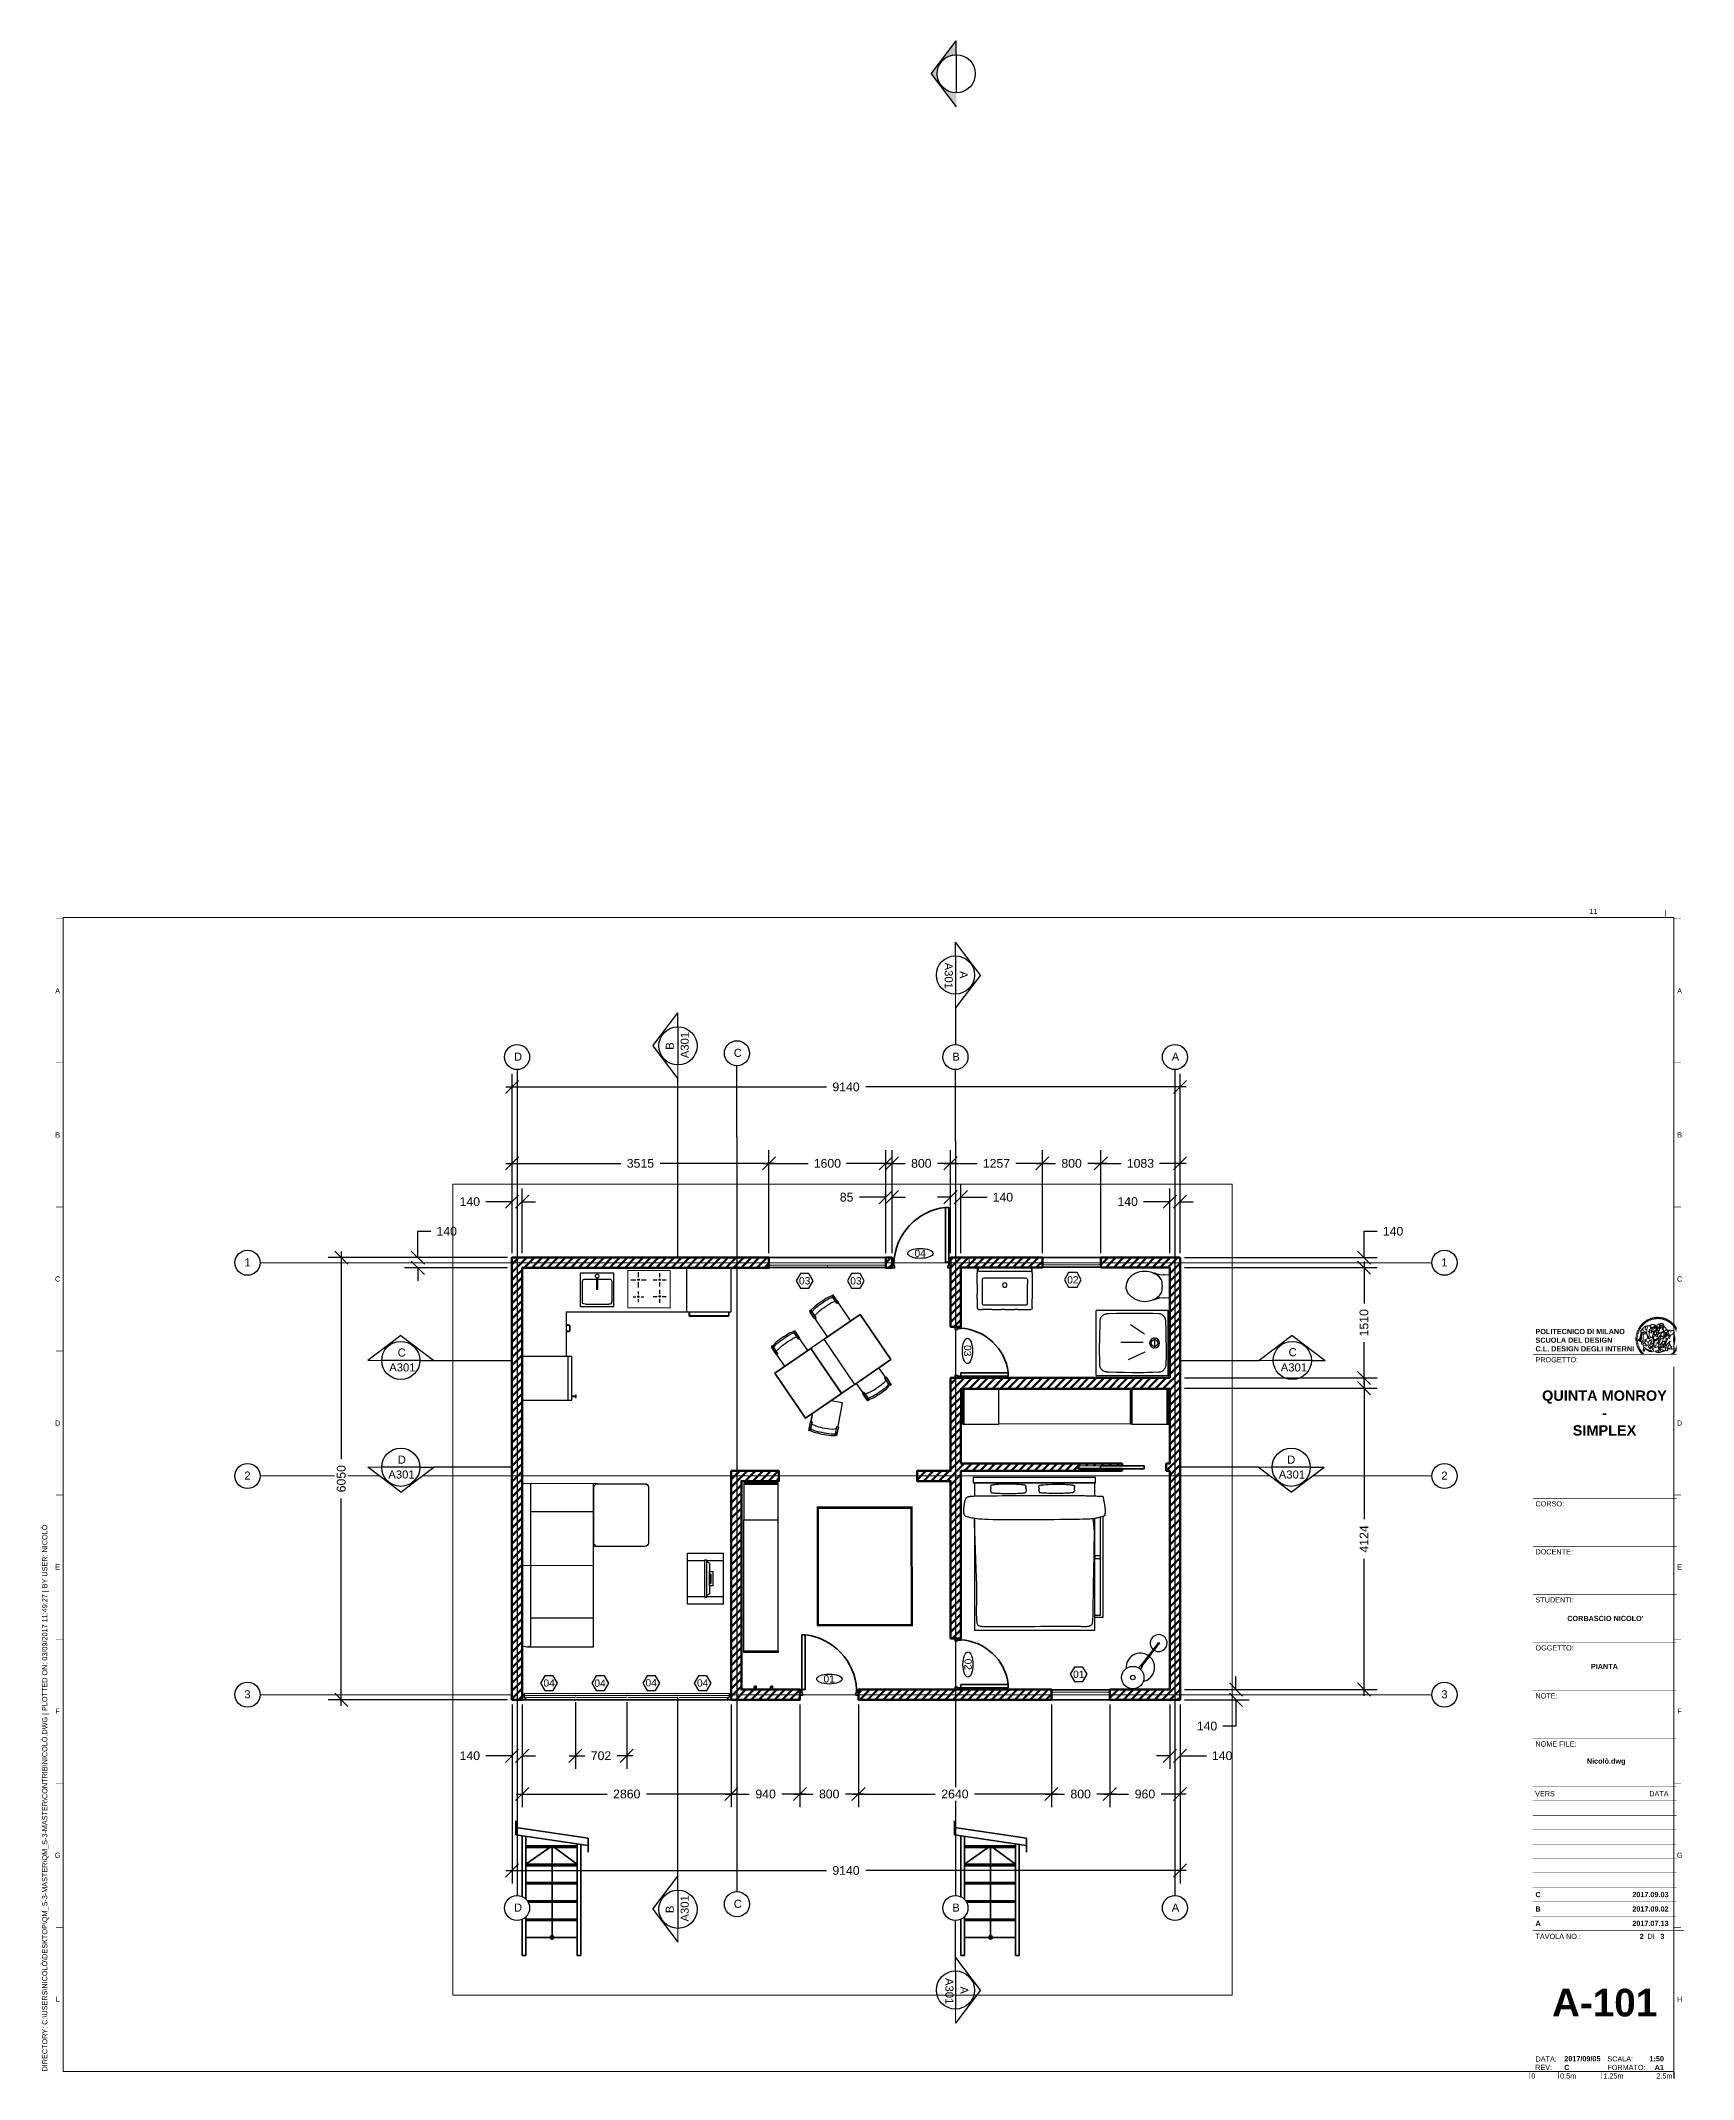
# Paper-space layout 'A101' of a CAD drawing. Header units: metres. Extents: x 0.1 to 22.7, y 0.2 to 28.1.
# The model-space entities are those that its viewports show. They can reach past a viewport. Long polylines and large blocks are cut down to what shows.
import ezdxf
from ezdxf.enums import TextEntityAlignment as Align

# ---------------------------------------------------------------- set-up
doc = ezdxf.new("R2010")
doc.units = ezdxf.units.M
doc.header["$LTSCALE"] = 5
doc.header["$MEASUREMENT"] = 0
doc.set_wipeout_variables(frame=1)
doc.linetypes.add('ACAD_ISO02W100', pattern=[15, 12, -3])
doc.layers.get('0').update_dxf_attribs({"color": 30, "true_color": 0xff7f00, "plot": 0})
doc.layers.get('DEFPOINTS').update_dxf_attribs({"color": 6, "true_color": 0xff00ff})
for name, color, linetype in [('1. Linee di taglio', 5, 'Continuous'), ('A-FURN', 8, 'Continuous'), ('c', 8, 'Continuous'), ('G-HEDGE', 76, 'Continuous'), ('MOBILI', 1, 'Continuous')]:
    doc.layers.add(name, color=color, linetype=linetype)
for name, color, linetype, lineweight in [('1. linee finestre', 6, 'Continuous', 18), ('1.Linee sezione', 3, 'Continuous', 50), ('3. Linee normali', 7, 'Continuous', 35), ('4. Linee nascoste', 2, 'ACAD_ISO02W100', 25)]:
    doc.layers.add(name, color=color, linetype=linetype, lineweight=lineweight)
for name, color, linetype, lineweight, true_color, plot in [('G-ANNO-LOGO', 3, 'Continuous', 18, 0x00ff00, False), ('G-ANNO-TEXT', 3, 'Continuous', 18, 0x00ff00, False), ('G-ANNO-TTLB', 3, 'Continuous', 18, 0x00ff00, False)]:
    doc.layers.add(name, color=color, linetype=linetype, lineweight=lineweight, true_color=true_color, plot=plot)
doc.styles.add('ARIAL', font='arial.ttf')
doc.styles.add('ARIAL-BOLD', font='')
doc.styles.add('E-ARIAL', font='arial.ttf')
doc.styles.get("Standard").update_dxf_attribs({"font": 'arial.ttf'})
doc.styles.get('ARIAL-BOLD').set_extended_font_data('Arial', bold=True)
doc.dimstyles.new('Copy(2) of Standard', dxfattribs={"dimtxt": 0.12, "dimasz": 0.18, "dimexe": 0.18, "dimexo": 0.0625, "dimgap": 0.09, "dimtad": 0, "dimtoh": 1, "dimdec": 0, "dimlfac": 1000, "dimzin": 0, "dimdsep": 46, "dimtxsty": 'Standard', "dimblk": 'OBLIQUE', "dimcen": 0.09, "dimdle": 0.085, "dimclrd": 6, "dimclre": 4, "dimclrt": 7, "dimadec": 0, "dimazin": 0, "dimtfac": 1, "dimtdec": 0, "dimtofl": 0, "dimtmove": 0, "dimatfit": 3, "dimfxl": 1, "dimtfill": 1, "dimtfillclr": 7, "dimtolj": 1, "dimtzin": 0, "dimlwd": 25, "dimlwe": 25, "dimarcsym": 0})

psp = doc.layouts.new('A101')

# ---------------------------------------------------------------- texts
at = {"layer": '1. Linee di taglio'}
for s, height, rotation, p in [('A301', 0.11027, 270, (12.4443, 15.4459)), ('A', 0.1103, 270, (12.6479, 15.3307)), ('B', 0.1103, 90, (8.7381, 14.2537)), ('A301', 0.11027, 90, (8.9417, 14.1385)), ('B', 0.1103, 90, (8.7381, 2.4408)), ('A301', 0.11027, 90, (8.9417, 2.3256)), ('A301', 0.11027, 270, (12.4531, 1.5534)), ('A', 0.1103, 270, (12.6567, 1.4382))]:
    psp.add_text(s, height=height, rotation=rotation, dxfattribs=at).set_placement(p)
for s, height, p in [('C', 0.1103, (9.5582, 14.1562)), ('D', 0.1103, (6.5502, 14.104)), ('B', 0.1103, (12.5477, 14.104)), ('A', 0.1103, (15.5502, 14.104)), ('1', 0.1103, (2.862, 11.2899)), ('1', 0.1103, (19.2384, 11.2899)), ('C', 0.1103, (4.9596, 10.0557)), ('C', 0.1103, (17.1484, 10.0608)), ('A301', 0.11027, (4.8444, 9.8521)), ('A301', 0.11027, (17.0419, 9.8521)), ('D', 0.1103, (4.9601, 8.5909)), ('D', 0.1103, (17.1297, 8.5909)), ('2', 0.1103, (2.862, 8.3721)), ('A301', 0.11027, (4.8321, 8.3873)), ('A301', 0.11027, (17.0145, 8.3873)), ('2', 0.1103, (19.2384, 8.3721)), ('3', 0.1103, (2.862, 5.3799)), ('3', 0.1103, (19.2384, 5.3799)), ('D', 0.1103, (6.5502, 2.4615)), ('C', 0.1103, (9.5582, 2.5136)), ('B', 0.1103, (12.5477, 2.4615)), ('A', 0.1103, (15.5502, 2.4615))]:
    psp.add_text(s, height=height, dxfattribs=at).set_placement(p)
at = {"layer": 'G-ANNO-TEXT', "style": 'ARIAL'}
for s, height, p in [('11', 0.07096, (21.317, 16.1471)), ('A', 0.071, (0.3074, 15.0602)), ('A', 0.071, (22.4991, 15.0602)), ('B', 0.071, (0.3074, 13.089)), ('B', 0.071, (22.4991, 13.089)), ('C', 0.071, (0.3074, 11.1178)), ('C', 0.071, (22.4991, 11.1178)), ('D', 0.071, (0.3074, 9.1466)), ('D', 0.071, (22.4991, 9.1466)), ('E', 0.071, (0.3074, 7.1754)), ('E', 0.071, (22.4991, 7.1754)), ('F', 0.071, (0.3074, 5.2042)), ('F', 0.071, (22.4991, 5.2042)), ('G', 0.071, (0.3074, 3.233)), ('G', 0.071, (22.4991, 3.233)), ('L', 0.071, (0.3074, 1.2618)), ('H', 0.071, (22.4991, 1.2618))]:
    psp.add_text(s, height=height, dxfattribs=at).set_placement(p, align=Align.MIDDLE_CENTER)
at = {"layer": 'G-ANNO-TEXT', "insert": (0.0953, 0.2741), "char_height": 0.0709632, "attachment_point": 1, "rotation": 90, "style": 'ARIAL'}
psp.add_mtext_dynamic_manual_height_columns('DIRECTORY: C:\\\\USERS\\\\NICOLÒ\\\\DESKTOP\\\\QM_S-3-MASTER\\\\QM_S-3-MASTER\\\\CONTRIB\\\\NICOLÒ.DWG | PLOTTED ON: 03/09/2017 11:49:27 | BY USER: NICOLÒ', width=412.208996, gutter_width=9, heights=[0], dxfattribs=at)

msp = doc.modelspace()

# ---------------------------------------------------------------- texts
at = {"layer": 'G-HEDGE', "color": 7, "style": 'ARIAL'}
for tag, p in [('04', (-18.9615, -77.5301)), ('03', (-20.5422, -77.907)), ('03', (-19.8406, -77.907)), ('02', (-16.8723, -77.8937)), ('04', (-24.0381, -83.4112)), ('04', (-23.3413, -83.4124)), ('04', (-22.6418, -83.4059)), ('04', (-21.9374, -83.4094)), ('01', (-20.2065, -83.3534)), ('01', (-16.7913, -83.2919))]:
    msp.add_attdef(tag, text='', height=0.1, dxfattribs=at).set_placement(p, align=Align.MIDDLE_CENTER)
for tag, p in [('03', (-18.3126, -78.864)), ('02', (-18.3055, -83.1548))]:
    msp.add_attdef(tag, text='', height=0.1, rotation=270, dxfattribs=at).set_placement(p, align=Align.MIDDLE_CENTER)

# ---------------------------------------------------------------- blocks, each defined once
blk = doc.blocks.new('Sez')
at = {"layer": 'c'}
blk.add_hatch(color=256, dxfattribs=at).paths.add_polyline_path([(2.801, 6.414), (3.252, 6.071), (3.703, 6.414), (3.513, 6.414, -1), (2.99, 6.414)])
for p, q in [((3.252, 6.071), (2.801, 6.414)), ((2.99, 6.414), (2.801, 6.414)), ((2.99, 6.414), (3.513, 6.414)), ((3.252, 6.071), (3.703, 6.414))]:
    blk.add_line(p, q, dxfattribs=at)
blk.add_circle((3.252, 6.414), 0.261, dxfattribs=at)
blk = doc.blocks.new('_Oblique')
at = {"color": 0, "linetype": 'ByBlock', "lineweight": -2}
blk.add_line((-0.5, -0.5), (0.5, 0.5), dxfattribs=at)
blk = doc.blocks.new('*D49')
at = {"layer": '1. Linee di taglio', "color": 6, "linetype": 'Continuous', "lineweight": 25, "transparency": 16777216}
for p, q in [((16.429, 5.5), (16.429, 5.68)), ((16.429, 5.36), (16.429, 5)), ((16.429, 5), (16.249, 5))]:
    blk.add_line(p, q, dxfattribs=at)
at = {"layer": '1. Linee di taglio', "color": 4, "linetype": 'Continuous', "lineweight": 25, "transparency": 16777216}
for p, q in [((15.726, 5.5), (16.609, 5.5)), ((15.726, 5.36), (16.609, 5.36))]:
    blk.add_line(p, q, dxfattribs=at)
at = {"layer": 'DEFPOINTS', "color": 0, "transparency": 16777216}
for p in [(15.664, 5.5), (15.664, 5.36), (16.429, 5.36)]:
    blk.add_point(p, dxfattribs=at)
at = {"layer": '1. Linee di taglio', "color": 6, "lineweight": 25, "transparency": 16777216, "xscale": 0.18, "yscale": 0.18, "zscale": 0.18}
for p, rotation in [((16.429, 5.5), 270), ((16.429, 5.36), 90)]:
    blk.add_blockref('_Oblique', p, dxfattribs=dict(at, rotation=rotation))
at = {"layer": '1. Linee di taglio', "color": 7, "transparency": 16777216, "insert": (16.033, 5), "char_height": 0.12, "attachment_point": 5, "bg_fill": 3, "box_fill_scale": 1.25, "bg_fill_color": 256, "bg_fill_true_color": 13158600, "bg_fill_transparency": 0}
blk.add_mtext('\\A1;140', dxfattribs=at)
blk = doc.blocks.new('*D51')
at = {"layer": '1. Linee di taglio', "color": 6, "linetype": 'Continuous', "lineweight": 25, "transparency": 16777216}
for p, q in [((6.439, 13.745), (10.825, 13.745)), ((15.749, 13.745), (11.363, 13.745))]:
    blk.add_line(p, q, dxfattribs=at)
at = {"layer": '1. Linee di taglio', "color": 4, "linetype": 'Continuous', "lineweight": 25, "transparency": 16777216}
for p, q in [((6.524, 11.472), (6.524, 13.925)), ((15.664, 11.472), (15.664, 13.925))]:
    blk.add_line(p, q, dxfattribs=at)
at = {"layer": 'DEFPOINTS', "color": 0, "transparency": 16777216}
for p in [(15.664, 13.745), (6.524, 11.41), (15.664, 11.41)]:
    blk.add_point(p, dxfattribs=at)
at = {"layer": '1. Linee di taglio', "color": 6, "lineweight": 25, "transparency": 16777216, "xscale": 0.18, "yscale": 0.18, "zscale": 0.18, "rotation": 180}
blk.add_blockref('_Oblique', (6.524, 13.745), dxfattribs=at)
at = {"layer": '1. Linee di taglio', "color": 6, "lineweight": 25, "transparency": 16777216, "xscale": 0.18, "yscale": 0.18, "zscale": 0.18}
blk.add_blockref('_Oblique', (15.664, 13.745), dxfattribs=at)
at = {"layer": '1. Linee di taglio', "color": 7, "transparency": 16777216, "insert": (11.094, 13.745), "char_height": 0.12, "attachment_point": 5, "bg_fill": 3, "box_fill_scale": 1.25, "bg_fill_color": 256, "bg_fill_true_color": 13158600, "bg_fill_transparency": 0}
blk.add_mtext('\\A1;9140', dxfattribs=at)
blk = doc.blocks.new('*D52')
at = {"layer": '1. Linee di taglio', "color": 4, "linetype": 'Continuous', "lineweight": 25, "transparency": 16777216}
for p, q in [((10.039, 11.593), (10.039, 12.879)), ((11.639, 11.593), (11.639, 12.879))]:
    blk.add_line(p, q, dxfattribs=at)
at = {"layer": '1. Linee di taglio', "color": 6, "linetype": 'Continuous', "lineweight": 25, "transparency": 16777216}
for p, q in [((9.954, 12.699), (10.575, 12.699)), ((11.724, 12.699), (11.102, 12.699))]:
    blk.add_line(p, q, dxfattribs=at)
at = {"layer": 'DEFPOINTS', "color": 0, "transparency": 16777216}
for p in [(11.639, 12.699), (10.039, 11.531), (11.639, 11.531)]:
    blk.add_point(p, dxfattribs=at)
at = {"layer": '1. Linee di taglio', "color": 6, "lineweight": 25, "transparency": 16777216, "xscale": 0.18, "yscale": 0.18, "zscale": 0.18, "rotation": 180}
blk.add_blockref('_Oblique', (10.039, 12.699), dxfattribs=at)
at = {"layer": '1. Linee di taglio', "color": 6, "lineweight": 25, "transparency": 16777216, "xscale": 0.18, "yscale": 0.18, "zscale": 0.18}
blk.add_blockref('_Oblique', (11.639, 12.699), dxfattribs=at)
at = {"layer": '1. Linee di taglio', "color": 7, "transparency": 16777216, "insert": (10.839, 12.699), "char_height": 0.12, "attachment_point": 5, "bg_fill": 3, "box_fill_scale": 1.25, "bg_fill_color": 256, "bg_fill_true_color": 13158600, "bg_fill_transparency": 0}
blk.add_mtext('\\A1;1600', dxfattribs=at)
blk = doc.blocks.new('*D53')
at = {"layer": '1. Linee di taglio', "color": 4, "linetype": 'Continuous', "lineweight": 25, "transparency": 16777216}
for p, q in [((14.58, 11.472), (14.58, 12.879)), ((15.664, 11.472), (15.664, 12.879))]:
    blk.add_line(p, q, dxfattribs=at)
at = {"layer": '1. Linee di taglio', "color": 6, "linetype": 'Continuous', "lineweight": 25, "transparency": 16777216}
for p, q in [((14.495, 12.699), (14.858, 12.699)), ((15.749, 12.699), (15.385, 12.699))]:
    blk.add_line(p, q, dxfattribs=at)
at = {"layer": 'DEFPOINTS', "color": 0, "transparency": 16777216}
for p in [(15.664, 12.699), (14.58, 11.41), (15.664, 11.41)]:
    blk.add_point(p, dxfattribs=at)
at = {"layer": '1. Linee di taglio', "color": 6, "lineweight": 25, "transparency": 16777216, "xscale": 0.18, "yscale": 0.18, "zscale": 0.18, "rotation": 180}
blk.add_blockref('_Oblique', (14.58, 12.699), dxfattribs=at)
at = {"layer": '1. Linee di taglio', "color": 6, "lineweight": 25, "transparency": 16777216, "xscale": 0.18, "yscale": 0.18, "zscale": 0.18}
blk.add_blockref('_Oblique', (15.664, 12.699), dxfattribs=at)
at = {"layer": '1. Linee di taglio', "color": 7, "transparency": 16777216, "insert": (15.122, 12.699), "char_height": 0.12, "attachment_point": 5, "bg_fill": 3, "box_fill_scale": 1.25, "bg_fill_color": 256, "bg_fill_true_color": 13158600, "bg_fill_transparency": 0}
blk.add_mtext('\\A1;1083', dxfattribs=at)
blk = doc.blocks.new('*D54')
at = {"layer": '1. Linee di taglio', "color": 4, "linetype": 'Continuous', "lineweight": 25, "transparency": 16777216}
for p, q in [((6.524, 11.472), (6.524, 12.879)), ((10.039, 11.472), (10.039, 12.879))]:
    blk.add_line(p, q, dxfattribs=at)
at = {"layer": '1. Linee di taglio', "color": 6, "linetype": 'Continuous', "lineweight": 25, "transparency": 16777216}
for p, q in [((6.439, 12.699), (8.012, 12.699)), ((10.124, 12.699), (8.551, 12.699))]:
    blk.add_line(p, q, dxfattribs=at)
at = {"layer": 'DEFPOINTS', "color": 0, "transparency": 16777216}
for p in [(6.524, 12.699), (6.524, 11.41), (10.039, 11.41)]:
    blk.add_point(p, dxfattribs=at)
at = {"layer": '1. Linee di taglio', "color": 6, "lineweight": 25, "transparency": 16777216, "xscale": 0.18, "yscale": 0.18, "zscale": 0.18, "rotation": 180}
blk.add_blockref('_Oblique', (6.524, 12.699), dxfattribs=at)
at = {"layer": '1. Linee di taglio', "color": 6, "lineweight": 25, "transparency": 16777216, "xscale": 0.18, "yscale": 0.18, "zscale": 0.18}
blk.add_blockref('_Oblique', (10.039, 12.699), dxfattribs=at)
at = {"layer": '1. Linee di taglio', "color": 7, "transparency": 16777216, "insert": (8.281, 12.699), "char_height": 0.12, "attachment_point": 5, "bg_fill": 3, "box_fill_scale": 1.25, "bg_fill_color": 256, "bg_fill_true_color": 13158600, "bg_fill_transparency": 0}
blk.add_mtext('\\A1;3515', dxfattribs=at)
blk = doc.blocks.new('*D55')
at = {"layer": '1. Linee di taglio', "color": 4, "linetype": 'Continuous', "lineweight": 25, "transparency": 16777216}
for p, q in [((6.524, 5.297), (6.524, 2.844)), ((15.664, 5.297), (15.664, 2.844))]:
    blk.add_line(p, q, dxfattribs=at)
at = {"layer": '1. Linee di taglio', "color": 6, "linetype": 'Continuous', "lineweight": 25, "transparency": 16777216}
for p, q in [((6.439, 3.024), (10.825, 3.024)), ((15.749, 3.024), (11.363, 3.024))]:
    blk.add_line(p, q, dxfattribs=at)
at = {"layer": 'DEFPOINTS', "color": 0, "transparency": 16777216}
for p in [(6.524, 5.36), (15.664, 5.36), (15.664, 3.024)]:
    blk.add_point(p, dxfattribs=at)
at = {"layer": '1. Linee di taglio', "color": 6, "lineweight": 25, "transparency": 16777216, "xscale": 0.18, "yscale": 0.18, "zscale": 0.18, "rotation": 180}
blk.add_blockref('_Oblique', (6.524, 3.024), dxfattribs=at)
at = {"layer": '1. Linee di taglio', "color": 6, "lineweight": 25, "transparency": 16777216, "xscale": 0.18, "yscale": 0.18, "zscale": 0.18}
blk.add_blockref('_Oblique', (15.664, 3.024), dxfattribs=at)
at = {"layer": '1. Linee di taglio', "color": 7, "transparency": 16777216, "insert": (11.094, 3.024), "char_height": 0.12, "attachment_point": 5, "bg_fill": 3, "box_fill_scale": 1.25, "bg_fill_color": 256, "bg_fill_true_color": 13158600, "bg_fill_transparency": 0}
blk.add_mtext('\\A1;9140', dxfattribs=at)
blk = doc.blocks.new('*D56')
at = {"layer": '1. Linee di taglio', "color": 4, "linetype": 'Continuous', "lineweight": 25, "transparency": 16777216}
for p, q in [((14.704, 5.297), (14.704, 3.89)), ((15.664, 5.297), (15.664, 3.89))]:
    blk.add_line(p, q, dxfattribs=at)
at = {"layer": '1. Linee di taglio', "color": 6, "linetype": 'Continuous', "lineweight": 25, "transparency": 16777216}
for p, q in [((14.619, 4.07), (14.961, 4.07)), ((15.749, 4.07), (15.406, 4.07))]:
    blk.add_line(p, q, dxfattribs=at)
at = {"layer": 'DEFPOINTS', "color": 0, "transparency": 16777216}
for p in [(14.704, 5.36), (15.664, 5.36), (14.704, 4.07)]:
    blk.add_point(p, dxfattribs=at)
at = {"layer": '1. Linee di taglio', "color": 6, "lineweight": 25, "transparency": 16777216, "xscale": 0.18, "yscale": 0.18, "zscale": 0.18, "rotation": 180}
blk.add_blockref('_Oblique', (14.704, 4.07), dxfattribs=at)
at = {"layer": '1. Linee di taglio', "color": 6, "lineweight": 25, "transparency": 16777216, "xscale": 0.18, "yscale": 0.18, "zscale": 0.18}
blk.add_blockref('_Oblique', (15.664, 4.07), dxfattribs=at)
at = {"layer": '1. Linee di taglio', "color": 7, "transparency": 16777216, "insert": (15.184, 4.07), "char_height": 0.12, "attachment_point": 5, "bg_fill": 3, "box_fill_scale": 1.25, "bg_fill_color": 256, "bg_fill_true_color": 13158600, "bg_fill_transparency": 0}
blk.add_mtext('\\A1;960', dxfattribs=at)
blk = doc.blocks.new('*D57')
at = {"layer": '1. Linee di taglio', "color": 4, "linetype": 'Continuous', "lineweight": 25, "transparency": 16777216}
for p, q in [((10.464, 5.297), (10.464, 3.89)), ((11.264, 5.297), (11.264, 3.89))]:
    blk.add_line(p, q, dxfattribs=at)
at = {"layer": '1. Linee di taglio', "color": 6, "linetype": 'Continuous', "lineweight": 25, "transparency": 16777216}
for p, q in [((10.379, 4.07), (10.641, 4.07)), ((11.349, 4.07), (11.086, 4.07))]:
    blk.add_line(p, q, dxfattribs=at)
at = {"layer": 'DEFPOINTS', "color": 0, "transparency": 16777216}
for p in [(10.464, 5.36), (11.264, 5.36), (10.464, 4.07)]:
    blk.add_point(p, dxfattribs=at)
at = {"layer": '1. Linee di taglio', "color": 6, "lineweight": 25, "transparency": 16777216, "xscale": 0.18, "yscale": 0.18, "zscale": 0.18, "rotation": 180}
blk.add_blockref('_Oblique', (10.464, 4.07), dxfattribs=at)
at = {"layer": '1. Linee di taglio', "color": 6, "lineweight": 25, "transparency": 16777216, "xscale": 0.18, "yscale": 0.18, "zscale": 0.18}
blk.add_blockref('_Oblique', (11.264, 4.07), dxfattribs=at)
at = {"layer": '1. Linee di taglio', "color": 7, "transparency": 16777216, "insert": (10.864, 4.07), "char_height": 0.12, "attachment_point": 5, "bg_fill": 3, "box_fill_scale": 1.25, "bg_fill_color": 256, "bg_fill_true_color": 13158600, "bg_fill_transparency": 0}
blk.add_mtext('\\A1;800', dxfattribs=at)
blk = doc.blocks.new('*D58')
at = {"layer": '1. Linee di taglio', "color": 4, "linetype": 'Continuous', "lineweight": 25, "transparency": 16777216}
for p, q in [((9.524, 5.297), (9.524, 3.89)), ((10.464, 5.297), (10.464, 3.89))]:
    blk.add_line(p, q, dxfattribs=at)
at = {"layer": '1. Linee di taglio', "color": 6, "linetype": 'Continuous', "lineweight": 25, "transparency": 16777216}
for p, q in [((9.439, 4.07), (9.771, 4.07)), ((10.549, 4.07), (10.216, 4.07))]:
    blk.add_line(p, q, dxfattribs=at)
at = {"layer": 'DEFPOINTS', "color": 0, "transparency": 16777216}
for p in [(9.524, 5.36), (10.464, 5.36), (10.464, 4.07)]:
    blk.add_point(p, dxfattribs=at)
at = {"layer": '1. Linee di taglio', "color": 6, "lineweight": 25, "transparency": 16777216, "xscale": 0.18, "yscale": 0.18, "zscale": 0.18, "rotation": 180}
blk.add_blockref('_Oblique', (9.524, 4.07), dxfattribs=at)
at = {"layer": '1. Linee di taglio', "color": 6, "lineweight": 25, "transparency": 16777216, "xscale": 0.18, "yscale": 0.18, "zscale": 0.18}
blk.add_blockref('_Oblique', (10.464, 4.07), dxfattribs=at)
at = {"layer": '1. Linee di taglio', "color": 7, "transparency": 16777216, "insert": (9.994, 4.07), "char_height": 0.12, "attachment_point": 5, "bg_fill": 3, "box_fill_scale": 1.25, "bg_fill_color": 256, "bg_fill_true_color": 13158600, "bg_fill_transparency": 0}
blk.add_mtext('\\A1;940', dxfattribs=at)
blk = doc.blocks.new('*D59')
at = {"layer": '1. Linee di taglio', "color": 4, "linetype": 'Continuous', "lineweight": 25, "transparency": 16777216}
for p, q in [((6.664, 5.297), (6.664, 3.89)), ((9.524, 5.297), (9.524, 3.89))]:
    blk.add_line(p, q, dxfattribs=at)
at = {"layer": '1. Linee di taglio', "color": 6, "linetype": 'Continuous', "lineweight": 25, "transparency": 16777216}
for p, q in [((6.579, 4.07), (7.824, 4.07)), ((9.609, 4.07), (8.364, 4.07))]:
    blk.add_line(p, q, dxfattribs=at)
at = {"layer": 'DEFPOINTS', "color": 0, "transparency": 16777216}
for p in [(6.664, 5.36), (9.524, 5.36), (6.664, 4.07)]:
    blk.add_point(p, dxfattribs=at)
at = {"layer": '1. Linee di taglio', "color": 6, "lineweight": 25, "transparency": 16777216, "xscale": 0.18, "yscale": 0.18, "zscale": 0.18, "rotation": 180}
blk.add_blockref('_Oblique', (6.664, 4.07), dxfattribs=at)
at = {"layer": '1. Linee di taglio', "color": 6, "lineweight": 25, "transparency": 16777216, "xscale": 0.18, "yscale": 0.18, "zscale": 0.18}
blk.add_blockref('_Oblique', (9.524, 4.07), dxfattribs=at)
at = {"layer": '1. Linee di taglio', "color": 7, "transparency": 16777216, "insert": (8.094, 4.07), "char_height": 0.12, "attachment_point": 5, "bg_fill": 3, "box_fill_scale": 1.25, "bg_fill_color": 256, "bg_fill_true_color": 13158600, "bg_fill_transparency": 0}
blk.add_mtext('\\A1;2860', dxfattribs=at)
blk = doc.blocks.new('*D60')
at = {"layer": '1. Linee di taglio', "color": 4, "linetype": 'Continuous', "lineweight": 25, "transparency": 16777216}
for p, q in [((6.524, 5.297), (6.524, 4.414)), ((6.664, 5.297), (6.664, 4.414))]:
    blk.add_line(p, q, dxfattribs=at)
at = {"layer": '1. Linee di taglio', "color": 6, "linetype": 'Continuous', "lineweight": 25, "transparency": 16777216}
for p, q in [((6.524, 4.594), (6.164, 4.594)), ((6.664, 4.594), (6.844, 4.594))]:
    blk.add_line(p, q, dxfattribs=at)
at = {"layer": 'DEFPOINTS', "color": 0, "transparency": 16777216}
for p in [(6.524, 5.36), (6.664, 5.36), (6.524, 4.594)]:
    blk.add_point(p, dxfattribs=at)
at = {"layer": '1. Linee di taglio', "color": 6, "lineweight": 25, "transparency": 16777216, "xscale": 0.18, "yscale": 0.18, "zscale": 0.18}
blk.add_blockref('_Oblique', (6.524, 4.594), dxfattribs=at)
at = {"layer": '1. Linee di taglio', "color": 6, "lineweight": 25, "transparency": 16777216, "xscale": 0.18, "yscale": 0.18, "zscale": 0.18, "rotation": 180}
blk.add_blockref('_Oblique', (6.664, 4.594), dxfattribs=at)
at = {"layer": '1. Linee di taglio', "color": 7, "transparency": 16777216, "insert": (5.947, 4.594), "char_height": 0.12, "attachment_point": 5, "bg_fill": 3, "box_fill_scale": 1.25, "bg_fill_color": 256, "bg_fill_true_color": 13158600, "bg_fill_transparency": 0}
blk.add_mtext('\\A1;140', dxfattribs=at)
blk = doc.blocks.new('*D61')
at = {"layer": '1. Linee di taglio', "color": 4, "linetype": 'Continuous', "lineweight": 25, "transparency": 16777216}
for p, q in [((7.391, 5.329), (7.391, 4.414)), ((8.093, 5.329), (8.093, 4.414))]:
    blk.add_line(p, q, dxfattribs=at)
at = {"layer": '1. Linee di taglio', "color": 6, "linetype": 'Continuous', "lineweight": 25, "transparency": 16777216}
for p, q in [((7.306, 4.594), (7.52, 4.594)), ((8.178, 4.594), (7.963, 4.594))]:
    blk.add_line(p, q, dxfattribs=at)
at = {"layer": 'DEFPOINTS', "color": 0, "transparency": 16777216}
for p in [(7.391, 5.392), (8.093, 5.392), (8.093, 4.594)]:
    blk.add_point(p, dxfattribs=at)
at = {"layer": '1. Linee di taglio', "color": 6, "lineweight": 25, "transparency": 16777216, "xscale": 0.18, "yscale": 0.18, "zscale": 0.18, "rotation": 180}
blk.add_blockref('_Oblique', (7.391, 4.594), dxfattribs=at)
at = {"layer": '1. Linee di taglio', "color": 6, "lineweight": 25, "transparency": 16777216, "xscale": 0.18, "yscale": 0.18, "zscale": 0.18}
blk.add_blockref('_Oblique', (8.093, 4.594), dxfattribs=at)
at = {"layer": '1. Linee di taglio', "color": 7, "transparency": 16777216, "insert": (7.742, 4.594), "char_height": 0.12, "attachment_point": 5, "bg_fill": 3, "box_fill_scale": 1.25, "bg_fill_color": 256, "bg_fill_true_color": 13158600, "bg_fill_transparency": 0}
blk.add_mtext('\\A1;702', dxfattribs=at)
blk = doc.blocks.new('*D62')
at = {"layer": '1. Linee di taglio', "color": 4, "linetype": 'Continuous', "lineweight": 25, "transparency": 16777216}
for p, q in [((15.524, 5.297), (15.524, 4.414)), ((15.664, 5.297), (15.664, 4.414))]:
    blk.add_line(p, q, dxfattribs=at)
at = {"layer": '1. Linee di taglio', "color": 6, "linetype": 'Continuous', "lineweight": 25, "transparency": 16777216}
for p, q in [((15.524, 4.594), (15.344, 4.594)), ((15.664, 4.594), (16.024, 4.594))]:
    blk.add_line(p, q, dxfattribs=at)
at = {"layer": 'DEFPOINTS', "color": 0, "transparency": 16777216}
for p in [(15.524, 5.36), (15.664, 5.36), (15.664, 4.594)]:
    blk.add_point(p, dxfattribs=at)
at = {"layer": '1. Linee di taglio', "color": 6, "lineweight": 25, "transparency": 16777216, "xscale": 0.18, "yscale": 0.18, "zscale": 0.18}
blk.add_blockref('_Oblique', (15.524, 4.594), dxfattribs=at)
at = {"layer": '1. Linee di taglio', "color": 6, "lineweight": 25, "transparency": 16777216, "xscale": 0.18, "yscale": 0.18, "zscale": 0.18, "rotation": 180}
blk.add_blockref('_Oblique', (15.664, 4.594), dxfattribs=at)
at = {"layer": '1. Linee di taglio', "color": 7, "transparency": 16777216, "insert": (16.24, 4.594), "char_height": 0.12, "attachment_point": 5, "bg_fill": 3, "box_fill_scale": 1.25, "bg_fill_color": 256, "bg_fill_true_color": 13158600, "bg_fill_transparency": 0}
blk.add_mtext('\\A1;140', dxfattribs=at)
blk = doc.blocks.new('*D144')
at = {"layer": '4. Linee nascoste', "color": 6, "linetype": 'Continuous', "lineweight": 25, "transparency": 16777216}
for p, q in [((5.235, 11.41), (5.235, 11.77)), ((5.235, 11.77), (5.415, 11.77)), ((5.235, 11.27), (5.235, 11.09))]:
    blk.add_line(p, q, dxfattribs=at)
at = {"layer": '4. Linee nascoste', "color": 4, "linetype": 'Continuous', "lineweight": 25, "transparency": 16777216}
for p, q in [((6.461, 11.41), (5.055, 11.41)), ((6.461, 11.27), (5.055, 11.27))]:
    blk.add_line(p, q, dxfattribs=at)
at = {"layer": 'DEFPOINTS', "color": 0, "transparency": 16777216}
for p in [(5.235, 11.41), (6.524, 11.41), (6.524, 11.27)]:
    blk.add_point(p, dxfattribs=at)
at = {"layer": '4. Linee nascoste', "color": 6, "lineweight": 25, "transparency": 16777216, "xscale": 0.18, "yscale": 0.18, "zscale": 0.18}
for p, rotation in [((5.235, 11.41), 270), ((5.235, 11.27), 90)]:
    blk.add_blockref('_Oblique', p, dxfattribs=dict(at, rotation=rotation))
at = {"layer": '4. Linee nascoste', "color": 7, "transparency": 16777216, "insert": (5.631, 11.77), "char_height": 0.12, "attachment_point": 5, "bg_fill": 3, "box_fill_scale": 1.25, "bg_fill_color": 256, "bg_fill_true_color": 13158600, "bg_fill_transparency": 0}
blk.add_mtext('\\A1;140', dxfattribs=at)
blk = doc.blocks.new('*D145')
at = {"layer": '4. Linee nascoste', "color": 4, "linetype": 'Continuous', "lineweight": 25, "transparency": 16777216}
for p, q in [((6.524, 11.472), (6.524, 12.355)), ((6.664, 11.472), (6.664, 12.355))]:
    blk.add_line(p, q, dxfattribs=at)
at = {"layer": '4. Linee nascoste', "color": 6, "linetype": 'Continuous', "lineweight": 25, "transparency": 16777216}
for p, q in [((6.524, 12.175), (6.164, 12.175)), ((6.664, 12.175), (6.844, 12.175))]:
    blk.add_line(p, q, dxfattribs=at)
at = {"layer": 'DEFPOINTS', "color": 0, "transparency": 16777216}
for p in [(6.524, 12.175), (6.524, 11.41), (6.664, 11.41)]:
    blk.add_point(p, dxfattribs=at)
at = {"layer": '4. Linee nascoste', "color": 6, "lineweight": 25, "transparency": 16777216, "xscale": 0.18, "yscale": 0.18, "zscale": 0.18}
blk.add_blockref('_Oblique', (6.524, 12.175), dxfattribs=at)
at = {"layer": '4. Linee nascoste', "color": 6, "lineweight": 25, "transparency": 16777216, "xscale": 0.18, "yscale": 0.18, "zscale": 0.18, "rotation": 180}
blk.add_blockref('_Oblique', (6.664, 12.175), dxfattribs=at)
at = {"layer": '4. Linee nascoste', "color": 7, "transparency": 16777216, "insert": (5.947, 12.175), "char_height": 0.12, "attachment_point": 5, "bg_fill": 3, "box_fill_scale": 1.25, "bg_fill_color": 256, "bg_fill_true_color": 13158600, "bg_fill_transparency": 0}
blk.add_mtext('\\A1;140', dxfattribs=at)
blk = doc.blocks.new('*D146')
at = {"layer": '4. Linee nascoste', "color": 4, "linetype": 'Continuous', "lineweight": 25, "transparency": 16777216}
for p, q in [((11.639, 11.472), (11.639, 12.416)), ((11.724, 11.472), (11.724, 12.416))]:
    blk.add_line(p, q, dxfattribs=at)
at = {"layer": '4. Linee nascoste', "color": 6, "linetype": 'Continuous', "lineweight": 25, "transparency": 16777216}
for p, q in [((11.639, 12.236), (11.279, 12.236)), ((11.724, 12.236), (11.904, 12.236))]:
    blk.add_line(p, q, dxfattribs=at)
at = {"layer": 'DEFPOINTS', "color": 0, "transparency": 16777216}
for p in [(11.639, 12.236), (11.639, 11.41), (11.724, 11.41)]:
    blk.add_point(p, dxfattribs=at)
at = {"layer": '4. Linee nascoste', "color": 6, "lineweight": 25, "transparency": 16777216, "xscale": 0.18, "yscale": 0.18, "zscale": 0.18}
blk.add_blockref('_Oblique', (11.639, 12.236), dxfattribs=at)
at = {"layer": '4. Linee nascoste', "color": 6, "lineweight": 25, "transparency": 16777216, "xscale": 0.18, "yscale": 0.18, "zscale": 0.18, "rotation": 180}
blk.add_blockref('_Oblique', (11.724, 12.236), dxfattribs=at)
at = {"layer": '4. Linee nascoste', "color": 7, "transparency": 16777216, "insert": (11.102, 12.236), "char_height": 0.12, "attachment_point": 5, "bg_fill": 3, "box_fill_scale": 1.25, "bg_fill_color": 256, "bg_fill_true_color": 13158600, "bg_fill_transparency": 0}
blk.add_mtext('\\A1;85', dxfattribs=at)
blk = doc.blocks.new('*D148')
at = {"layer": '4. Linee nascoste', "color": 4, "linetype": 'Continuous', "lineweight": 25, "transparency": 16777216}
for p, q in [((11.724, 11.472), (11.724, 12.879)), ((12.524, 11.472), (12.524, 12.879))]:
    blk.add_line(p, q, dxfattribs=at)
at = {"layer": '4. Linee nascoste', "color": 6, "linetype": 'Continuous', "lineweight": 25, "transparency": 16777216}
for p, q in [((11.639, 12.699), (11.901, 12.699)), ((12.609, 12.699), (12.346, 12.699))]:
    blk.add_line(p, q, dxfattribs=at)
at = {"layer": 'DEFPOINTS', "color": 0, "transparency": 16777216}
for p in [(11.724, 12.699), (11.724, 11.41), (12.524, 11.41)]:
    blk.add_point(p, dxfattribs=at)
at = {"layer": '4. Linee nascoste', "color": 6, "lineweight": 25, "transparency": 16777216, "xscale": 0.18, "yscale": 0.18, "zscale": 0.18, "rotation": 180}
blk.add_blockref('_Oblique', (11.724, 12.699), dxfattribs=at)
at = {"layer": '4. Linee nascoste', "color": 6, "lineweight": 25, "transparency": 16777216, "xscale": 0.18, "yscale": 0.18, "zscale": 0.18}
blk.add_blockref('_Oblique', (12.524, 12.699), dxfattribs=at)
at = {"layer": '4. Linee nascoste', "color": 7, "transparency": 16777216, "insert": (12.124, 12.699), "char_height": 0.12, "attachment_point": 5, "bg_fill": 3, "box_fill_scale": 1.25, "bg_fill_color": 256, "bg_fill_true_color": 13158600, "bg_fill_transparency": 0}
blk.add_mtext('\\A1;800', dxfattribs=at)
blk = doc.blocks.new('*D149')
at = {"layer": '4. Linee nascoste', "color": 4, "linetype": 'Continuous', "lineweight": 25, "transparency": 16777216}
for p, q in [((12.524, 11.472), (12.524, 12.879)), ((13.78, 11.472), (13.78, 12.879))]:
    blk.add_line(p, q, dxfattribs=at)
at = {"layer": '4. Linee nascoste', "color": 6, "linetype": 'Continuous', "lineweight": 25, "transparency": 16777216}
for p, q in [((12.439, 12.699), (12.888, 12.699)), ((13.865, 12.699), (13.415, 12.699))]:
    blk.add_line(p, q, dxfattribs=at)
at = {"layer": 'DEFPOINTS', "color": 0, "transparency": 16777216}
for p in [(12.524, 12.699), (12.524, 11.41), (13.78, 11.41)]:
    blk.add_point(p, dxfattribs=at)
at = {"layer": '4. Linee nascoste', "color": 6, "lineweight": 25, "transparency": 16777216, "xscale": 0.18, "yscale": 0.18, "zscale": 0.18, "rotation": 180}
blk.add_blockref('_Oblique', (12.524, 12.699), dxfattribs=at)
at = {"layer": '4. Linee nascoste', "color": 6, "lineweight": 25, "transparency": 16777216, "xscale": 0.18, "yscale": 0.18, "zscale": 0.18}
blk.add_blockref('_Oblique', (13.78, 12.699), dxfattribs=at)
at = {"layer": '4. Linee nascoste', "color": 7, "transparency": 16777216, "insert": (13.152, 12.699), "char_height": 0.12, "attachment_point": 5, "bg_fill": 3, "box_fill_scale": 1.25, "bg_fill_color": 256, "bg_fill_true_color": 13158600, "bg_fill_transparency": 0}
blk.add_mtext('\\A1;1257', dxfattribs=at)
blk = doc.blocks.new('*D151')
at = {"layer": '4. Linee nascoste', "color": 4, "linetype": 'Continuous', "lineweight": 25, "transparency": 16777216}
for p, q in [((13.78, 11.472), (13.78, 12.879)), ((14.58, 11.472), (14.58, 12.879))]:
    blk.add_line(p, q, dxfattribs=at)
at = {"layer": '4. Linee nascoste', "color": 6, "linetype": 'Continuous', "lineweight": 25, "transparency": 16777216}
for p, q in [((13.695, 12.699), (13.958, 12.699)), ((14.665, 12.699), (14.403, 12.699))]:
    blk.add_line(p, q, dxfattribs=at)
at = {"layer": 'DEFPOINTS', "color": 0, "transparency": 16777216}
for p in [(14.58, 12.699), (13.78, 11.41), (14.58, 11.41)]:
    blk.add_point(p, dxfattribs=at)
at = {"layer": '4. Linee nascoste', "color": 6, "lineweight": 25, "transparency": 16777216, "xscale": 0.18, "yscale": 0.18, "zscale": 0.18, "rotation": 180}
blk.add_blockref('_Oblique', (13.78, 12.699), dxfattribs=at)
at = {"layer": '4. Linee nascoste', "color": 6, "lineweight": 25, "transparency": 16777216, "xscale": 0.18, "yscale": 0.18, "zscale": 0.18}
blk.add_blockref('_Oblique', (14.58, 12.699), dxfattribs=at)
at = {"layer": '4. Linee nascoste', "color": 7, "transparency": 16777216, "insert": (14.18, 12.699), "char_height": 0.12, "attachment_point": 5, "bg_fill": 3, "box_fill_scale": 1.25, "bg_fill_color": 256, "bg_fill_true_color": 13158600, "bg_fill_transparency": 0}
blk.add_mtext('\\A1;800', dxfattribs=at)
blk = doc.blocks.new('*D152')
at = {"layer": '4. Linee nascoste', "color": 6, "linetype": 'Continuous', "lineweight": 25, "transparency": 16777216}
for p, q in [((18.181, 11.41), (18.181, 11.77)), ((18.181, 11.77), (18.361, 11.77)), ((18.181, 11.273), (18.181, 11.093))]:
    blk.add_line(p, q, dxfattribs=at)
at = {"layer": '4. Linee nascoste', "color": 4, "linetype": 'Continuous', "lineweight": 25, "transparency": 16777216}
for p, q in [((15.726, 11.41), (18.361, 11.41)), ((15.726, 11.273), (18.361, 11.273))]:
    blk.add_line(p, q, dxfattribs=at)
at = {"layer": 'DEFPOINTS', "color": 0, "transparency": 16777216}
for p in [(15.664, 11.41), (15.664, 11.273), (18.181, 11.41)]:
    blk.add_point(p, dxfattribs=at)
at = {"layer": '4. Linee nascoste', "color": 6, "lineweight": 25, "transparency": 16777216, "xscale": 0.18, "yscale": 0.18, "zscale": 0.18}
for p, rotation in [((18.181, 11.41), 270), ((18.181, 11.273), 90)]:
    blk.add_blockref('_Oblique', p, dxfattribs=dict(at, rotation=rotation))
at = {"layer": '4. Linee nascoste', "color": 7, "transparency": 16777216, "insert": (18.578, 11.77), "char_height": 0.12, "attachment_point": 5, "bg_fill": 3, "box_fill_scale": 1.25, "bg_fill_color": 256, "bg_fill_true_color": 13158600, "bg_fill_transparency": 0}
blk.add_mtext('\\A1;140', dxfattribs=at)
blk = doc.blocks.new('*D153')
at = {"layer": '4. Linee nascoste', "color": 4, "linetype": 'Continuous', "lineweight": 25, "transparency": 16777216}
for p, q in [((11.264, 5.297), (11.264, 3.89)), ((13.904, 5.297), (13.904, 3.89))]:
    blk.add_line(p, q, dxfattribs=at)
at = {"layer": '4. Linee nascoste', "color": 6, "linetype": 'Continuous', "lineweight": 25, "transparency": 16777216}
for p, q in [((11.179, 4.07), (12.314, 4.07)), ((13.989, 4.07), (12.854, 4.07))]:
    blk.add_line(p, q, dxfattribs=at)
at = {"layer": 'DEFPOINTS', "color": 0, "transparency": 16777216}
for p in [(11.264, 5.36), (13.904, 5.36), (13.904, 4.07)]:
    blk.add_point(p, dxfattribs=at)
at = {"layer": '4. Linee nascoste', "color": 6, "lineweight": 25, "transparency": 16777216, "xscale": 0.18, "yscale": 0.18, "zscale": 0.18, "rotation": 180}
blk.add_blockref('_Oblique', (11.264, 4.07), dxfattribs=at)
at = {"layer": '4. Linee nascoste', "color": 6, "lineweight": 25, "transparency": 16777216, "xscale": 0.18, "yscale": 0.18, "zscale": 0.18}
blk.add_blockref('_Oblique', (13.904, 4.07), dxfattribs=at)
at = {"layer": '4. Linee nascoste', "color": 7, "transparency": 16777216, "insert": (12.584, 4.07), "char_height": 0.12, "attachment_point": 5, "bg_fill": 3, "box_fill_scale": 1.25, "bg_fill_color": 256, "bg_fill_true_color": 13158600, "bg_fill_transparency": 0}
blk.add_mtext('\\A1;2640', dxfattribs=at)
blk = doc.blocks.new('*D154')
at = {"layer": '4. Linee nascoste', "color": 4, "linetype": 'Continuous', "lineweight": 25, "transparency": 16777216}
for p, q in [((13.904, 5.297), (13.904, 3.89)), ((14.704, 5.297), (14.704, 3.89))]:
    blk.add_line(p, q, dxfattribs=at)
at = {"layer": '4. Linee nascoste', "color": 6, "linetype": 'Continuous', "lineweight": 25, "transparency": 16777216}
for p, q in [((13.819, 4.07), (14.081, 4.07)), ((14.789, 4.07), (14.526, 4.07))]:
    blk.add_line(p, q, dxfattribs=at)
at = {"layer": 'DEFPOINTS', "color": 0, "transparency": 16777216}
for p in [(13.904, 5.36), (14.704, 5.36), (14.704, 4.07)]:
    blk.add_point(p, dxfattribs=at)
at = {"layer": '4. Linee nascoste', "color": 6, "lineweight": 25, "transparency": 16777216, "xscale": 0.18, "yscale": 0.18, "zscale": 0.18, "rotation": 180}
blk.add_blockref('_Oblique', (13.904, 4.07), dxfattribs=at)
at = {"layer": '4. Linee nascoste', "color": 6, "lineweight": 25, "transparency": 16777216, "xscale": 0.18, "yscale": 0.18, "zscale": 0.18}
blk.add_blockref('_Oblique', (14.704, 4.07), dxfattribs=at)
at = {"layer": '4. Linee nascoste', "color": 7, "transparency": 16777216, "insert": (14.304, 4.07), "char_height": 0.12, "attachment_point": 5, "bg_fill": 3, "box_fill_scale": 1.25, "bg_fill_color": 256, "bg_fill_true_color": 13158600, "bg_fill_transparency": 0}
blk.add_mtext('\\A1;800', dxfattribs=at)
blk = doc.blocks.new('*D249')
at = {"layer": '1. linee finestre', "color": 4, "linetype": 'Continuous', "lineweight": 25, "transparency": 16777216}
for p, q in [((15.524, 11.472), (15.524, 12.355)), ((15.664, 11.472), (15.664, 12.355))]:
    blk.add_line(p, q, dxfattribs=at)
at = {"layer": '1. linee finestre', "color": 6, "linetype": 'Continuous', "lineweight": 25, "transparency": 16777216}
for p, q in [((15.524, 12.175), (15.164, 12.175)), ((15.664, 12.175), (15.844, 12.175))]:
    blk.add_line(p, q, dxfattribs=at)
at = {"layer": 'DEFPOINTS', "color": 0, "transparency": 16777216}
for p in [(15.524, 12.175), (15.524, 11.41), (15.664, 11.41)]:
    blk.add_point(p, dxfattribs=at)
at = {"layer": '1. linee finestre', "color": 6, "lineweight": 25, "transparency": 16777216, "xscale": 0.18, "yscale": 0.18, "zscale": 0.18}
for p, rotation in [((15.524, 12.175), 359.9999993306049), ((15.664, 12.175), 179.9999993306048)]:
    blk.add_blockref('_Oblique', p, dxfattribs=dict(at, rotation=rotation))
at = {"layer": '1. linee finestre', "color": 7, "transparency": 16777216, "insert": (14.947, 12.175), "char_height": 0.12, "attachment_point": 5, "bg_fill": 3, "box_fill_scale": 1.25, "bg_fill_color": 256, "bg_fill_true_color": 13158600, "bg_fill_transparency": 0}
blk.add_mtext('\\A1;140', dxfattribs=at)
blk = doc.blocks.new('*D251')
at = {"layer": '1. linee finestre', "color": 4, "linetype": 'Continuous', "lineweight": 25, "transparency": 16777216}
for p, q in [((12.524, 11.472), (12.524, 12.416)), ((12.664, 11.472), (12.664, 12.416))]:
    blk.add_line(p, q, dxfattribs=at)
at = {"layer": '1. linee finestre', "color": 6, "linetype": 'Continuous', "lineweight": 25, "transparency": 16777216}
for p, q in [((12.524, 12.236), (12.344, 12.236)), ((12.664, 12.236), (13.024, 12.236))]:
    blk.add_line(p, q, dxfattribs=at)
at = {"layer": 'DEFPOINTS', "color": 0, "transparency": 16777216}
for p in [(12.664, 12.236), (12.524, 11.41), (12.664, 11.41)]:
    blk.add_point(p, dxfattribs=at)
at = {"layer": '1. linee finestre', "color": 6, "lineweight": 25, "transparency": 16777216, "xscale": 0.18, "yscale": 0.18, "zscale": 0.18}
blk.add_blockref('_Oblique', (12.524, 12.236), dxfattribs=at)
at = {"layer": '1. linee finestre', "color": 6, "lineweight": 25, "transparency": 16777216, "xscale": 0.18, "yscale": 0.18, "zscale": 0.18, "rotation": 180}
blk.add_blockref('_Oblique', (12.664, 12.236), dxfattribs=at)
at = {"layer": '1. linee finestre', "color": 7, "transparency": 16777216, "insert": (13.24, 12.236), "char_height": 0.12, "attachment_point": 5, "bg_fill": 3, "box_fill_scale": 1.25, "bg_fill_color": 256, "bg_fill_true_color": 13158600, "bg_fill_transparency": 0}
blk.add_mtext('\\A1;140', dxfattribs=at)
blk = doc.blocks.new('*D266')
at = {"layer": '1. linee finestre', "color": 6, "linetype": 'Continuous', "lineweight": 25, "transparency": 16777216}
for p, q in [((4.188, 11.495), (4.188, 8.654)), ((4.188, 5.275), (4.188, 8.115))]:
    blk.add_line(p, q, dxfattribs=at)
at = {"layer": '1. linee finestre', "color": 4, "linetype": 'Continuous', "lineweight": 25, "transparency": 16777216}
for p, q in [((6.461, 11.41), (4.008, 11.41)), ((6.461, 5.36), (4.008, 5.36))]:
    blk.add_line(p, q, dxfattribs=at)
at = {"layer": 'DEFPOINTS', "color": 0, "transparency": 16777216}
for p in [(6.524, 11.41), (4.188, 5.36), (6.524, 5.36)]:
    blk.add_point(p, dxfattribs=at)
at = {"layer": '1. linee finestre', "color": 6, "lineweight": 25, "transparency": 16777216, "xscale": 0.18, "yscale": 0.18, "zscale": 0.18}
for p, rotation in [((4.188, 11.41), 90), ((4.188, 5.36), 270)]:
    blk.add_blockref('_Oblique', p, dxfattribs=dict(at, rotation=rotation))
at = {"layer": '1. linee finestre', "color": 7, "transparency": 16777216, "insert": (4.188, 8.385), "char_height": 0.12, "attachment_point": 5, "rotation": 90, "bg_fill": 3, "box_fill_scale": 1.25, "bg_fill_color": 256, "bg_fill_true_color": 13158600, "bg_fill_transparency": 0}
blk.add_mtext('\\A1;6050', dxfattribs=at)
blk = doc.blocks.new('*D267')
at = {"layer": '1. linee finestre', "color": 4, "linetype": 'Continuous', "lineweight": 25, "transparency": 16777216}
for p, q in [((15.726, 11.273), (18.361, 11.273)), ((15.726, 9.763), (18.361, 9.763))]:
    blk.add_line(p, q, dxfattribs=at)
at = {"layer": '1. linee finestre', "color": 6, "linetype": 'Continuous', "lineweight": 25, "transparency": 16777216}
for p, q in [((18.181, 11.358), (18.181, 10.782)), ((18.181, 9.678), (18.181, 10.255))]:
    blk.add_line(p, q, dxfattribs=at)
at = {"layer": 'DEFPOINTS', "color": 0, "transparency": 16777216}
for p in [(15.664, 11.273), (15.664, 9.763), (18.181, 9.763)]:
    blk.add_point(p, dxfattribs=at)
at = {"layer": '1. linee finestre', "color": 6, "lineweight": 25, "transparency": 16777216, "xscale": 0.18, "yscale": 0.18, "zscale": 0.18}
for p, rotation in [((18.181, 11.273), 90), ((18.181, 9.763), 270)]:
    blk.add_blockref('_Oblique', p, dxfattribs=dict(at, rotation=rotation))
at = {"layer": '1. linee finestre', "color": 7, "transparency": 16777216, "insert": (18.181, 10.518), "char_height": 0.12, "attachment_point": 5, "rotation": 90, "bg_fill": 3, "box_fill_scale": 1.25, "bg_fill_color": 256, "bg_fill_true_color": 13158600, "bg_fill_transparency": 0}
blk.add_mtext('\\A1;1510', dxfattribs=at)
blk = doc.blocks.new('*D268')
at = {"layer": '1. linee finestre', "color": 4, "linetype": 'Continuous', "lineweight": 25, "transparency": 16777216}
for p, q in [((15.726, 9.623), (18.361, 9.623)), ((15.726, 5.5), (18.361, 5.5))]:
    blk.add_line(p, q, dxfattribs=at)
at = {"layer": '1. linee finestre', "color": 6, "linetype": 'Continuous', "lineweight": 25, "transparency": 16777216}
for p, q in [((18.181, 9.708), (18.181, 7.833)), ((18.181, 5.415), (18.181, 7.29))]:
    blk.add_line(p, q, dxfattribs=at)
at = {"layer": 'DEFPOINTS', "color": 0, "transparency": 16777216}
for p in [(15.664, 9.623), (15.664, 5.5), (18.181, 5.5)]:
    blk.add_point(p, dxfattribs=at)
at = {"layer": '1. linee finestre', "color": 6, "lineweight": 25, "transparency": 16777216, "xscale": 0.18, "yscale": 0.18, "zscale": 0.18}
for p, rotation in [((18.181, 9.623), 90), ((18.181, 5.5), 270)]:
    blk.add_blockref('_Oblique', p, dxfattribs=dict(at, rotation=rotation))
at = {"layer": '1. linee finestre', "color": 7, "transparency": 16777216, "insert": (18.181, 7.561), "char_height": 0.12, "attachment_point": 5, "rotation": 90, "bg_fill": 3, "box_fill_scale": 1.25, "bg_fill_color": 256, "bg_fill_true_color": 13158600, "bg_fill_transparency": 0}
blk.add_mtext('\\A1;4124', dxfattribs=at)
blk = doc.blocks.new('*U291')
at = {"layer": 'G-ANNO-TTLB', "const_width": 0.18}
for points in [[(0, -2.5), (0, 0)], [(10, 0), (10, -2.5)], [(25, 0), (25, -2.5)]]:
    blk.add_lwpolyline(points, dxfattribs=at)
at = {"layer": 'G-ANNO-TTLB'}
blk.add_lwpolyline([(50, 0, 0.48, 0.48, 0), (50, -2.5, 0.48, 0.48, 0)], format="xyseb", dxfattribs=at)
at = {"layer": 'G-ANNO-TEXT', "style": 'E-ARIAL'}
blk.add_text('0', height=1.8, dxfattribs=at).set_placement((1.2, -0.7), align=Align.TOP_CENTER)
for s, p in [('0.5m', (10.5, -2.5)), ('1.25m', (25.5, -2.5))]:
    blk.add_text(s, height=1.8, dxfattribs=at).set_placement(p)
blk.add_text('2.5m', height=1.8, dxfattribs=at).set_placement((49.5, -2.5), align=Align.RIGHT)
blk = doc.blocks.new('logoPolimi')
for p, q in [((-0.83, 2.22), (-0.75, 2.03)), ((-0.72, 2.26), (-0.66, 2.06)), ((-0.61, 2.29), (-0.56, 2.09)), ((-0.51, 2.32), (-0.46, 2.11)), ((-0.4, 2.34), (-0.36, 2.13)), ((-0.29, 2.35), (-0.26, 2.14)), ((-0.18, 2.36), (-0.16, 2.15)), ((-0.07, 2.37), (-0.06, 2.16)), ((0.04, 2.37), (0.04, 2.16)), ((0.15, 2.36), (0.14, 2.16)), ((0.26, 2.36), (0.24, 2.15)), ((0.37, 2.34), (0.34, 2.13)), ((0.48, 2.32), (0.44, 2.12)), ((0.59, 2.3), (0.54, 2.09)), ((0.69, 2.27), (0.63, 2.07)), ((0.8, 2.23), (0.73, 2.03)), ((0.9, 2.19), (0.82, 2)), ((-2.37, 0.12), (-2.16, 0.11)), ((-2.37, 0.01), (-2.16, 0.01)), ((-2.36, 0.23), (-2.15, 0.21)), ((-2.35, 0.34), (-2.14, 0.31)), ((-2.33, 0.45), (-2.12, 0.41)), ((-2.3, 0.55), (-2.1, 0.51)), ((-2.28, 0.66), (-2.07, 0.6)), ((-2.24, 0.77), (-2.04, 0.7)), ((-2.2, 0.87), (-2.01, 0.79)), ((-2.16, 0.97), (-1.97, 0.89)), ((-2.11, 1.07), (-1.93, 0.98)), ((-2.06, 1.17), (-1.88, 1.07)), ((-2.01, 1.26), (-1.83, 1.15)), ((-1.94, 1.36), (-1.77, 1.24)), ((-1.88, 1.45), (-1.71, 1.32)), ((-1.84, 0.03), (-1.82, 0.35)), ((-1.81, 1.53), (-1.65, 1.4)), ((-1.74, 1.61), (-1.58, 1.47)), ((-1.73, 0.59), (-1.73, 0.59)), ((-1.73, 0.59), (-1.73, 0.59)), ((-1.66, 1.69), (-1.51, 1.54)), ((-1.65, 0.57), (-1.65, 0.57)), ((-1.59, 1.12), (-1.59, 1.12)), ((-1.58, 1.77), (-1.44, 1.61)), ((-1.51, 0.55), (-1.51, 0.55)), ((-1.51, 0.55), (-1.51, 0.55)), ((-1.49, 1.84), (-1.36, 1.68)), ((-1.41, 1.91), (-1.28, 1.74)), ((-1.32, 1.97), (-1.2, 1.8)), ((-1.31, 0.79), (-1.21, 0.75)), ((-1.21, 0.75), (-1.31, 0.79)), ((-1.21, 0.75), (-1.31, 0.79)), ((-1.22, 2.03), (-1.11, 1.85)), ((-1.21, 0.75), (-1.21, 0.75)), ((-1.21, 0.75), (-1.21, 0.75)), ((-1.19, 0.76), (-1.19, 0.76)), ((-1.19, 0.76), (-1.19, 0.76)), ((-1.17, 0.99), (-1.18, 0.99)), ((-1.18, 0.99), (-1.17, 0.99)), ((-1.16, 0.57), (-1.16, 0.57)), ((-1.16, 0.57), (-1.16, 0.57)), ((-1.13, 2.09), (-1.03, 1.9)), ((-1.1, 0.01), (-0.99, 0.06)), ((-0.99, 0.06), (-1.1, 0.01)), ((-0.99, 0.06), (-1.1, 0.01)), ((-1.03, 2.14), (-0.94, 1.95)), ((-0.99, 0.06), (-0.99, 0.06)), ((-0.99, 0.06), (-0.99, 0.06)), ((-0.97, 0.79), (-0.98, 0.79)), ((-0.89, 0.84), (-0.97, 0.79)), ((-0.97, 0.79), (-0.89, 0.84)), ((-0.96, 1.41), (-0.96, 1.41)), ((-0.96, 1.41), (-0.96, 1.41)), ((-0.93, 2.18), (-0.84, 1.99)), ((-0.89, 0.84), (-0.82, 0.87)), ((-0.82, 0.87), (-0.89, 0.84)), ((-0.89, 0.84), (-0.82, 0.87)), ((-0.88, 0.83), (-0.89, 0.84)), ((-0.85, 1.39), (-0.85, 1.39)), ((-0.85, 1.39), (-0.85, 1.39)), ((-0.84, 0.14), (-0.84, 0.14)), ((-0.77, 1.08), (-0.78, 1.08)), ((-0.78, 1.08), (-0.77, 1.08)), ((-0.61, 1.12), (-0.77, 1.08)), ((-0.77, 1.08), (-0.61, 1.12)), ((-0.77, 1.08), (-0.61, 1.12)), ((-0.75, 1.3), (-0.76, 1.29)), ((-0.76, 1.29), (-0.75, 1.3)), ((-0.65, 0.99), (-0.7, 0.96)), ((-0.69, 0.18), (-0.68, 0.18)), ((-0.66, 0.93), (-0.66, 0.93)), ((-0.66, 0.93), (-0.64, 0.93)), ((-0.66, 0.93), (-0.66, 0.93)), ((-0.66, 0.93), (-0.66, 0.93)), ((-0.63, 1.01), (-0.63, 1.01)), ((-0.63, 1.01), (-0.62, 1.01)), ((-0.63, 0.66), (-0.63, 0.66)), ((-0.6, 1.12), (-0.61, 1.12)), ((-0.61, 1.12), (-0.6, 1.12)), ((-0.61, 1.12), (-0.6, 1.12)), ((-0.61, 0.86), (-0.57, 0.85)), ((-0.57, 0.85), (-0.61, 0.86)), ((-0.61, 0.86), (-0.57, 0.85)), ((-0.53, 1.08), (-0.6, 1.12)), ((-0.6, 1.12), (-0.6, 1.11)), ((-0.6, 1.12), (-0.53, 1.08)), ((-0.57, 0.8), (-0.59, 0.8)), ((-0.57, 0.85), (-0.53, 0.84)), ((-0.57, 0.85), (-0.57, 0.85)), ((-0.57, 0.85), (-0.57, 0.85)), ((-0.57, 0.85), (-0.53, 0.84)), ((-0.56, 0.29), (-0.49, 0.48)), ((-0.56, 0.14), (-0.56, 0.29)), ((-0.5, 0.11), (-0.56, 0.14)), ((-0.53, 0.84), (-0.51, 0.84)), ((-0.53, 0.84), (-0.51, 0.84)), ((-0.53, 0.84), (-0.53, 0.84)), ((-0.51, 0.11), (-0.51, 0.11)), ((-0.51, 0.11), (-0.51, 0.11)), ((-0.34, 0.33), (-0.5, 0.11)), ((-0.49, 0.48), (-0.41, 0.55)), ((-0.42, 0.8), (-0.47, 0.79)), ((-0.42, 0.8), (-0.47, 0.79)), ((-0.47, 0.79), (-0.45, 0.76)), ((-0.47, 0.79), (-0.45, 0.76)), ((-0.45, 1.14), (-0.42, 1.11)), ((-0.42, 1.26), (-0.36, 1.22)), ((-0.41, 0.55), (-0.34, 0.49)), ((-0.4, 1.37), (-0.38, 1.38)), ((-0.39, 1.37), (-0.4, 1.37)), ((-0.35, 1.33), (-0.4, 1.37)), ((-0.39, 1.24), (-0.4, 1.23)), ((-0.38, 1.14), (-0.38, 1.14)), ((-0.34, 0.49), (-0.09, 0.48)), ((-0.16, 0.32), (-0.34, 0.33)), ((-0.14, 0.32), (-0.31, 0.34)), ((-0.28, 1.3), (-0.29, 1.3)), ((-0.28, 1.3), (-0.28, 1.3)), ((-0.16, 1.24), (-0.16, 1.25)), ((-0.16, 1.25), (-0.16, 1.25)), ((-0.16, 0.49), (-0.14, 0.64)), ((-0.06, 0.27), (-0.16, 0.32)), ((-0.1, 0.88), (-0.09, 0.87)), ((-0.08, 1.37), (-0.08, 1.38)), ((-0.08, 1.23), (-0.05, 1.21)), ((-0.05, 1.21), (-0.08, 1.23)), ((-0.08, 1.23), (-0.05, 1.21)), ((-0.03, 0.26), (-0.06, 0.27)), ((-0.05, 1.21), (-0.04, 1.21)), ((-0.04, 1.21), (-0.05, 1.21)), ((-0.04, 1.21), (-0.04, 1.21)), ((-0.04, 1.21), (-0.04, 1.21)), ((-0.04, 0.48), (-0.03, 0.26)), ((0.03, 1.15), (0.03, 1.15)), ((0.03, 0.66), (0.03, 0.67)), ((0.07, 0.58), (0.07, 0.57)), ((0.1, 1.18), (0.1, 1.18)), ((0.1, 0.84), (0.1, 0.84)), ((0.13, 1.32), (0.17, 1.19)), ((0.14, 0.71), (0.34, 0.65)), ((0.31, 0.56), (0.17, 0.63)), ((0.27, 1.61), (0.27, 1.61)), ((0.27, 1.61), (0.27, 1.61)), ((0.27, 1.61), (0.27, 1.61)), ((0.29, 1.29), (0.29, 1.29)), ((0.29, 1.29), (0.29, 1.29)), ((0.29, 1.29), (0.29, 1.29)), ((0.29, 1.29), (0.29, 1.29)), ((0.33, 0.49), (0.34, 0.49)), ((0.33, 0.03), (0.35, 0.03)), ((0.33, 0.03), (0.35, 0.03)), ((0.34, 0.65), (0.34, 0.64)), ((0.35, 0.03), (0.57, 0.06)), ((0.35, 0.03), (0.57, 0.06)), ((0.35, 0.03), (0.35, 0.03)), ((0.35, 0.03), (0.35, 0.03)), ((0.38, 1.36), (0.37, 1.35)), ((0.38, 0.34), (0.37, 0.34)), ((0.38, 0.34), (0.38, 0.34)), ((0.43, 0.67), (0.39, 0.64)), ((0.49, 1.05), (0.51, 1.13)), ((0.51, 1.13), (0.49, 1.05)), ((0.49, 1.05), (0.51, 1.13)), ((0.51, 1.31), (0.5, 1.29)), ((0.51, 1.13), (0.52, 1.23)), ((0.52, 1.23), (0.51, 1.23)), ((0.51, 1.23), (0.52, 1.23)), ((0.52, 1.23), (0.51, 1.13)), ((0.51, 1.13), (0.52, 1.23)), ((0.52, 1.24), (0.6, 1.37)), ((0.52, 1.23), (0.6, 1.36)), ((0.6, 1.36), (0.52, 1.23)), ((0.52, 1.23), (0.52, 1.23)), ((0.52, 1.23), (0.52, 1.24)), ((0.52, 1.23), (0.52, 1.23)), ((0.55, 1.07), (0.53, 1.06)), ((0.53, 1.04), (0.53, 1.06)), ((0.53, 1.05), (0.53, 1.04)), ((0.54, 0.3), (0.63, 0.32)), ((0.54, -0.08), (0.61, 0.06)), ((0.61, 0.06), (0.54, -0.08)), ((0.54, -0.08), (0.61, 0.06)), ((0.56, 0.19), (0.59, 0.21)), ((0.57, 1.07), (0.57, 1.07)), ((0.57, 1.07), (0.57, 1.07)), ((0.57, 1.07), (0.57, 1.07)), ((0.57, 1.07), (0.57, 1.07)), ((0.57, 1.07), (0.57, 1.07)), ((0.57, 1.07), (0.57, 1.07)), ((0.57, 1.07), (0.57, 1.07)), ((0.58, 0.3), (0.59, 0.29)), ((0.59, 0.78), (0.59, 0.79)), ((0.59, 0.79), (0.59, 0.79)), ((0.59, 0.79), (0.59, 0.79)), ((0.59, 0.79), (0.59, 0.78)), ((0.61, 0.06), (0.6, 0.07)), ((0.6, 0.07), (0.61, 0.06)), ((0.61, 0.06), (0.61, 0.07)), ((0.62, 0.21), (0.65, 0.22)), ((0.64, 1.37), (0.65, 1.37)), ((0.69, 0.86), (0.68, 0.86)), ((0.68, 0.86), (0.69, 0.86)), ((0.68, 0.76), (0.68, 0.76)), ((0.76, 0.26), (0.76, 0.26)), ((0.82, 0.35), (0.84, 0.36)), ((0.82, 0.35), (0.82, 0.35)), ((0.84, 0.36), (0.84, 0.37)), ((0.85, 0.34), (1.05, 0.35)), ((1, 2.15), (0.91, 1.96)), ((0.93, 1.05), (0.93, 1.05)), ((0.93, 1.05), (0.93, 1.05)), ((0.93, 1.05), (0.93, 1.04)), ((0.93, 1.05), (0.93, 1.05)), ((0.97, 0.66), (0.96, 0.66)), ((1.01, 0.97), (0.98, 0.96)), ((1.1, 2.1), (1, 1.91)), ((1.2, 2.04), (1.09, 1.86)), ((1.17, 0.96), (1.17, 0.95)), ((1.17, 0.95), (1.17, 0.95)), ((1.29, 1.99), (1.18, 1.81)), ((1.38, 1.92), (1.26, 1.75)), ((1.34, 0.37), (1.26, 0.04)), ((1.27, 0.37), (1.27, 0.38)), ((1.28, 0.95), (1.28, 0.95)), ((1.47, 1.86), (1.34, 1.69)), ((1.37, 0.73), (1.46, 0.81)), ((1.41, 0.4), (1.41, 0.41)), ((1.56, 1.79), (1.42, 1.63)), ((1.64, 1.71), (1.49, 1.56)), ((1.49, 0.9), (1.57, 0.92)), ((1.72, 1.63), (1.56, 1.49)), ((1.67, 0.6), (1.57, 0.53)), ((1.79, 1.55), (1.63, 1.41)), ((1.86, 1.47), (1.7, 1.34)), ((1.93, 1.38), (1.76, 1.26)), ((1.99, 1.29), (1.81, 1.17)), ((2.05, 1.19), (1.87, 1.09)), ((2.1, 1.1), (1.92, 1)), ((2.15, 1), (1.96, 0.91)), ((2.19, 0.9), (2, 0.82)), ((2.23, 0.79), (2.04, 0.72)), ((2.27, 0.69), (2.07, 0.63)), ((2.3, 0.58), (2.09, 0.53)), ((2.32, 0.47), (2.12, 0.43)), ((2.34, 0.37), (2.13, 0.33)), ((2.36, 0.26), (2.15, 0.23)), ((2.37, 0.15), (2.16, 0.13)), ((2.37, 0.04), (2.16, 0.03)), ((-2.37, -0.1), (-2.16, -0.09)), ((-2.36, -0.21), (-2.15, -0.19)), ((-2.35, -0.32), (-2.14, -0.29)), ((-2.33, -0.43), (-2.12, -0.39)), ((-2.31, -0.54), (-2.1, -0.49)), ((-2.28, -0.65), (-2.08, -0.59)), ((-2.25, -0.75), (-2.05, -0.69)), ((-2.21, -0.86), (-2.02, -0.78)), ((-2.17, -0.96), (-1.98, -0.87)), ((-2.12, -1.06), (-1.93, -0.96)), ((-2.07, -1.16), (-1.89, -1.05)), ((-2.04, -0.15), (-1.97, -0.2)), ((-2.01, -1.25), (-1.84, -1.14)), ((-1.95, -1.34), (-1.78, -1.22)), ((-1.89, -1.43), (-1.72, -1.31)), ((-1.82, -1.52), (-1.66, -1.38)), ((-1.75, -1.6), (-1.59, -1.46)), ((-1.67, -1.68), (-1.52, -1.53)), ((-1.58, -0.12), (-1.6, -0.18)), ((-1.6, -0.18), (-1.58, -0.28)), ((-1.57, -0.54), (-1.59, -0.54)), ((-1.59, -0.54), (-1.59, -0.54)), ((-1.59, -1.76), (-1.45, -1.6)), ((-1.56, -0.32), (-1.56, -0.31)), ((-1.56, -0.31), (-1.56, -0.31)), ((-1.53, -0.65), (-1.53, -0.65)), ((-1.53, -0.65), (-1.53, -0.65)), ((-1.51, -1.83), (-1.37, -1.67)), ((-1.48, -0.86), (-1.48, -0.85)), ((-1.42, -0.37), (-1.42, -0.37)), ((-1.42, -1.9), (-1.29, -1.73)), ((-1.38, -0.46), (-1.38, -0.46)), ((-1.33, -1.96), (-1.21, -1.79)), ((-1.31, -0.24), (-1.31, -0.23)), ((-1.31, -0.23), (-1.31, -0.24)), ((-1.24, -2.02), (-1.13, -1.84)), ((-1.23, -0.19), (-1.23, -0.19)), ((-1.23, -0.19), (-1.23, -0.19)), ((-1.23, -0.19), (-1.23, -0.19)), ((-1.23, -0.19), (-1.23, -0.19)), ((-1.14, -2.08), (-1.04, -1.89)), ((-1.04, -2.13), (-0.95, -1.94)), ((-1.01, -0.39), (-1.02, -0.39)), ((-1.02, -0.39), (-1.01, -0.39)), ((-1.02, -0.7), (-1.02, -0.7)), ((-1.02, -0.7), (-1.02, -0.7)), ((-1.02, -0.7), (-1.02, -0.7)), ((-0.94, -2.18), (-0.86, -1.98)), ((-0.84, -2.22), (-0.77, -2.02)), ((-0.79, -0.51), (-0.83, -0.58)), ((-0.83, -0.58), (-0.79, -0.51)), ((-0.83, -0.58), (-0.79, -0.51)), ((-0.78, -1.05), (-0.83, -0.94)), ((-0.83, -0.94), (-0.78, -1.05)), ((-0.83, -0.94), (-0.83, -0.94)), ((-0.83, -0.94), (-0.78, -1.05)), ((-0.82, -1.23), (-0.82, -1.23)), ((-0.82, -1.23), (-0.77, -1.23)), ((-0.77, -1.23), (-0.82, -1.23)), ((-0.82, -1.23), (-0.82, -1.23)), ((-0.77, -1.23), (-0.82, -1.23)), ((-0.75, -0.96), (-0.8, -0.89)), ((-0.8, -0.89), (-0.79, -0.92)), ((-0.79, -0.92), (-0.8, -0.89)), ((-0.8, -0.89), (-0.75, -0.96)), ((-0.79, -0.92), (-0.8, -0.89)), ((-0.8, -0.89), (-0.8, -0.89)), ((-0.8, -0.89), (-0.75, -0.96)), ((-0.79, -0.92), (-0.78, -0.95)), ((-0.78, -0.95), (-0.79, -0.92)), ((-0.78, -0.95), (-0.79, -0.92)), ((-0.77, -0.49), (-0.78, -0.48)), ((-0.78, -0.48), (-0.77, -0.49)), ((-0.78, -0.95), (-0.76, -1)), ((-0.76, -1), (-0.78, -0.95)), ((-0.76, -1), (-0.78, -0.95)), ((-0.71, -0.89), (-0.75, -0.87)), ((-0.75, -0.87), (-0.71, -0.89)), ((-0.75, -0.87), (-0.71, -0.89)), ((-0.72, -1.01), (-0.75, -0.96)), ((-0.75, -0.96), (-0.72, -1.01)), ((-0.75, -0.96), (-0.72, -1.01)), ((-0.74, -2.25), (-0.67, -2.05)), ((-0.64, -0.93), (-0.71, -0.89)), ((-0.71, -0.89), (-0.64, -0.93)), ((-0.71, -0.89), (-0.64, -0.93)), ((-0.66, -0.53), (-0.66, -0.53)), ((-0.66, -0.53), (-0.66, -0.53)), ((-0.66, -0.53), (-0.66, -0.53)), ((-0.63, -2.29), (-0.57, -2.08)), ((-0.52, -2.31), (-0.48, -2.11)), ((-0.39, -0.81), (-0.51, -0.69)), ((-0.51, -1.04), (-0.5, -1.04)), ((-0.48, -0.42), (-0.48, -0.42)), ((-0.48, -0.42), (-0.48, -0.42)), ((-0.48, -0.42), (-0.48, -0.42)), ((-0.42, -2.33), (-0.38, -2.13)), ((-0.41, -0.51), (-0.41, -0.51)), ((-0.38, -0.05), (-0.39, -0.12)), ((-0.39, -0.12), (-0.37, -0.1)), ((-0.35, -0.14), (-0.37, -0.08)), ((-0.37, -0.09), (-0.37, -0.09)), ((-0.33, -0.12), (-0.35, -0.14)), ((-0.32, -0.14), (-0.35, -0.14)), ((-0.35, -0.18), (-0.34, -0.22)), ((-0.34, -0.08), (-0.29, -0.16)), ((-0.34, -0.22), (-0.34, -0.22)), ((-0.27, -0.17), (-0.32, -0.14)), ((-0.31, -2.35), (-0.28, -2.14)), ((-0.25, -0.91), (-0.26, -0.9)), ((-0.26, -1.29), (0.1, -1.2)), ((0.1, -1.2), (-0.26, -1.29)), ((0.08, -1.4), (-0.26, -1.29)), ((-0.26, -1.29), (0.08, -1.4)), ((-0.26, -1.38), (-0.26, -1.29)), ((-0.26, -1.29), (-0.26, -1.29)), ((-0.26, -1.29), (-0.26, -1.38)), ((-0.26, -1.29), (0.08, -1.4)), ((-0.26, -1.29), (-0.26, -1.29)), ((0.08, -1.49), (-0.26, -1.38)), ((-0.26, -1.38), (0.09, -1.49)), ((-0.2, -2.36), (-0.18, -2.15)), ((-0.14, -0.15), (-0.16, -0.13)), ((-0.11, -0.04), (-0.12, -0.05)), ((-0.09, -2.37), (-0.08, -2.16)), ((-0.04, -0.41), (-0.01, -0.44)), ((-0.01, -0.44), (-0.04, -0.41)), ((-0.04, -0.41), (-0.01, -0.44)), ((0.03, -2.37), (0.02, -2.16)), ((0.07, -0.84), (0.07, -0.84)), ((0.07, -0.84), (0.07, -0.84)), ((0.1, -1.2), (0.08, -1.32)), ((0.08, -1.32), (0.13, -1.2)), ((0.08, -1.4), (0.72, -1.22)), ((0.72, -1.22), (0.08, -1.4)), ((0.08, -1.4), (0.72, -1.22)), ((0.72, -1.31), (0.08, -1.49)), ((0.08, -1.44), (0.08, -1.4)), ((0.08, -1.4), (0.08, -1.44)), ((0.08, -1.4), (0.08, -1.49)), ((0.08, -1.49), (0.08, -1.44)), ((0.08, -1.44), (0.08, -1.44)), ((0.08, -1.44), (0.08, -1.45)), ((0.08, -1.45), (0.08, -1.46)), ((0.08, -1.46), (0.08, -1.49)), ((0.1, -1.01), (0.09, -0.86)), ((0.1, -1.01), (0.09, -0.86)), ((0.09, -1.49), (0.72, -1.31)), ((0.1, -1.2), (0.12, -1.04)), ((0.12, -1.04), (0.1, -1.2)), ((0.13, -1.2), (0.1, -1.2)), ((0.1, -1.2), (0.13, -1.2)), ((0.13, -1.2), (0.1, -1.2)), ((0.1, -1.2), (0.1, -1.2)), ((0.11, -0.44), (0.11, -0.44)), ((0.11, -0.44), (0.11, -0.44)), ((0.12, -0.21), (0.12, -0.21)), ((0.12, -0.21), (0.12, -0.21)), ((0.12, -0.21), (0.12, -0.21)), ((0.12, -0.21), (0.12, -0.21)), ((0.12, -0.21), (0.12, -0.21)), ((0.12, -0.21), (0.12, -0.21)), ((0.12, -0.21), (0.12, -0.21)), ((0.12, -0.21), (0.12, -0.21)), ((0.12, -0.21), (0.12, -0.21)), ((0.12, -0.21), (0.12, -0.21)), ((0.12, -0.21), (0.12, -0.21)), ((0.12, -0.21), (0.12, -0.21)), ((0.12, -0.21), (0.12, -0.21)), ((0.12, -0.56), (0.14, -0.53)), ((0.14, -0.53), (0.12, -0.56)), ((0.12, -0.56), (0.14, -0.53)), ((0.12, -1.04), (0.12, -1.04)), ((0.12, -1.04), (0.12, -1.04)), ((0.12, -1.04), (0.12, -1.04)), ((0.14, -2.37), (0.12, -2.16)), ((0.21, -0.99), (0.13, -1.2)), ((0.13, -1.2), (0.21, -0.99)), ((0.36, -1.14), (0.13, -1.2)), ((0.13, -1.2), (0.26, -1.17)), ((0.14, -0.53), (0.16, -0.49)), ((0.16, -0.49), (0.14, -0.53)), ((0.14, -0.53), (0.16, -0.49)), ((0.16, -0.49), (0.16, -0.49)), ((0.16, -0.49), (0.16, -0.49)), ((0.28, -1.19), (0.21, -0.99)), ((0.21, -0.99), (0.31, -1.27)), ((0.25, -2.36), (0.22, -2.15)), ((0.24, -0.17), (0.24, -0.16)), ((0.24, -0.16), (0.24, -0.17)), ((0.25, -0.84), (0.25, -0.88)), ((0.25, -0.88), (0.25, -0.84)), ((0.25, -0.88), (0.25, -0.84)), ((0.25, -0.88), (0.29, -1.17)), ((0.26, -0.88), (0.25, -0.88)), ((0.31, -1.27), (0.25, -0.88)), ((0.26, -1.17), (0.28, -1.16)), ((0.28, -1.16), (0.36, -1.14)), ((0.29, -1.17), (0.28, -1.19)), ((0.35, -2.34), (0.32, -2.14)), ((0.36, -1.14), (0.72, -1.22)), ((0.72, -1.22), (0.36, -1.14)), ((0.46, -2.32), (0.42, -2.12)), ((0.49, -0.31), (0.49, -0.31)), ((0.49, -0.31), (0.49, -0.31)), ((0.5, -0.27), (0.5, -0.27)), ((0.51, -0.27), (0.51, -0.27)), ((0.57, -2.3), (0.52, -2.1)), ((0.68, -2.27), (0.62, -2.07)), ((0.78, -2.24), (0.71, -2.04)), ((0.72, -0.81), (0.75, -0.89)), ((0.72, -1.22), (0.72, -1.31)), ((0.72, -1.31), (0.72, -1.22)), ((0.74, -0.23), (0.74, -0.23)), ((0.74, -0.23), (0.75, -0.24)), ((0.75, -0.23), (0.75, -0.23)), ((0.89, -2.2), (0.81, -2)), ((0.86, -0.25), (0.82, -0.34)), ((0.87, -0.22), (0.86, -0.23)), ((0.87, -0.22), (0.86, -0.25)), ((0.99, -2.15), (0.9, -1.96)), ((0.96, -0.58), (0.96, -0.57)), ((1.09, -2.11), (0.99, -1.92)), ((1.05, -1.05), (1.04, -1.05)), ((1.19, -2.05), (1.08, -1.87)), ((1.28, -2), (1.17, -1.82)), ((1.37, -1.93), (1.25, -1.76)), ((1.31, -0.27), (1.3, -0.26)), ((1.3, -0.26), (1.3, -0.26)), ((1.3, -0.26), (1.3, -0.26)), ((1.3, -0.26), (1.31, -0.27)), ((1.3, -0.26), (1.3, -0.26)), ((1.46, -1.87), (1.33, -1.7)), ((1.54, -1.8), (1.41, -1.64)), ((1.63, -1.72), (1.48, -1.57)), ((1.71, -1.65), (1.55, -1.5)), ((1.78, -1.57), (1.62, -1.43)), ((1.85, -1.48), (1.69, -1.35)), ((1.92, -1.39), (1.75, -1.27)), ((1.98, -1.3), (1.81, -1.19)), ((2.04, -1.21), (1.86, -1.1)), ((2.09, -1.11), (1.91, -1.01)), ((2.14, -1.01), (1.95, -0.92)), ((2.19, -0.91), (1.99, -0.83)), ((2.23, -0.81), (2.03, -0.74)), ((2.26, -0.7), (2.06, -0.64)), ((2.29, -0.6), (2.09, -0.55)), ((2.32, -0.49), (2.11, -0.45)), ((2.34, -0.38), (2.13, -0.35)), ((2.35, -0.27), (2.15, -0.25)), ((2.37, -0.08), (2.16, -0.07)), ((2.36, -0.16), (2.16, -0.15))]:
    blk.add_line(p, q)
for points in [[(-1.9, 0.12), (-1.94, 0.02), (-2.05, -0.09), (-2.05, -0.09)], [(-1.86, 0.38), (-1.86, 0.38), (-1.87, 0.19), (-1.9, 0.12)], [(-1.76, 0.6), (-1.76, 0.6), (-1.84, 0.57), (-1.86, 0.38)], [(-1.86, -0.04), (-1.84, 0.02), (-1.84, 0.03), (-1.84, 0.03)], [(-1.82, 0.78), (-1.83, 0.8), (-1.85, 0.86), (-1.83, 0.88)], [(-1.82, 0.78), (-1.83, 0.8), (-1.85, 0.86), (-1.83, 0.88)], [(-1.83, 0.88), (-1.81, 0.9), (-1.76, 0.96), (-1.76, 0.96)], [(-1.83, 0.88), (-1.81, 0.9), (-1.76, 0.96), (-1.76, 0.96)], [(-1.76, 0.6), (-1.83, 0.7), (-1.78, 0.74), (-1.78, 0.74)], [(-1.78, 0.74), (-1.79, 0.74), (-1.83, 0.7), (-1.76, 0.6)], [(-1.78, 0.74), (-1.8, 0.76), (-1.81, 0.78), (-1.82, 0.78)], [(-1.78, 0.74), (-1.8, 0.76), (-1.81, 0.78), (-1.82, 0.78)], [(-1.82, 0.35), (-1.81, 0.5), (-1.73, 0.59), (-1.73, 0.59)], [(-1.82, -0.19), (-1.73, -0.07), (-1.75, 0.14), (-1.75, 0.3)], [(-1.75, 0.33), (-1.75, 0.17), (-1.73, -0.05), (-1.8, -0.17)], [(-1.78, 0.74), (-1.75, 0.72), (-1.72, 0.69), (-1.68, 0.7)], [(-1.68, 0.7), (-1.72, 0.69), (-1.75, 0.72), (-1.78, 0.74)], [(-1.68, 0.7), (-1.72, 0.69), (-1.75, 0.72), (-1.78, 0.74)], [(-1.78, 0.74), (-1.78, 0.74), (-1.78, 0.74), (-1.78, 0.74)], [(-1.76, 0.96), (-1.68, 1.1), (-1.59, 1.12), (-1.59, 1.12)], [(-1.76, 0.96), (-1.68, 1.1), (-1.6, 1.12), (-1.6, 1.12)], [(-1.73, 0.59), (-1.74, 0.59), (-1.75, 0.6), (-1.76, 0.6)], [(-1.73, 0.59), (-1.74, 0.59), (-1.75, 0.6), (-1.76, 0.6)], [(-1.75, 0.3), (-1.76, 0.47), (-1.65, 0.57), (-1.65, 0.57)], [(-1.65, 0.57), (-1.65, 0.57), (-1.76, 0.5), (-1.75, 0.33)], [(-1.65, 0.57), (-1.68, 0.58), (-1.7, 0.58), (-1.73, 0.59)], [(-1.65, 0.57), (-1.68, 0.58), (-1.7, 0.58), (-1.73, 0.59)], [(-1.5, 0.71), (-1.53, 0.74), (-1.61, 0.71), (-1.68, 0.7)], [(-1.68, 0.7), (-1.61, 0.71), (-1.53, 0.73), (-1.5, 0.71)], [(-1.5, 0.71), (-1.53, 0.73), (-1.61, 0.71), (-1.68, 0.7)], [(-1.51, 0.55), (-1.56, 0.56), (-1.61, 0.56), (-1.65, 0.57)], [(-1.65, 0.57), (-1.61, 0.56), (-1.56, 0.56), (-1.51, 0.55)], [(-1.51, 0.55), (-1.56, 0.56), (-1.61, 0.56), (-1.65, 0.57)], [(-1.59, 1.12), (-1.6, 1.06), (-1.61, 0.99), (-1.61, 0.97)], [(-1.61, 0.97), (-1.61, 0.99), (-1.6, 1.06), (-1.59, 1.12)], [(-1.61, 0.97), (-1.61, 0.99), (-1.6, 1.06), (-1.59, 1.12)], [(-1.61, 0.97), (-1.61, 0.95), (-1.56, 0.88), (-1.54, 0.87)], [(-1.54, 0.87), (-1.56, 0.88), (-1.61, 0.95), (-1.61, 0.97)], [(-1.54, 0.87), (-1.56, 0.88), (-1.61, 0.96), (-1.61, 0.97)], [(-1.59, 1.12), (-1.59, 1.13), (-1.59, 1.15), (-1.58, 1.16)], [(-1.59, 1.12), (-1.59, 1.13), (-1.59, 1.15), (-1.58, 1.16)], [(-1.58, 1.16), (-1.57, 1.21), (-1.52, 1.23), (-1.49, 1.25)], [(-1.58, 1.16), (-1.57, 1.21), (-1.52, 1.23), (-1.49, 1.25)], [(-1.58, 0.36), (-1.58, 0.48), (-1.51, 0.55), (-1.51, 0.55)], [(-1.51, 0.55), (-1.51, 0.55), (-1.58, 0.48), (-1.58, 0.36)], [(-1.51, 0.55), (-1.51, 0.55), (-1.58, 0.48), (-1.58, 0.36)], [(-1.55, 0.04), (-1.55, 0.08), (-1.58, 0.25), (-1.58, 0.36)], [(-1.58, 0.36), (-1.58, 0.25), (-1.55, 0.08), (-1.55, 0.04)], [(-1.58, 0.36), (-1.58, 0.25), (-1.55, 0.08), (-1.55, 0.04)], [(-1.58, -0.12), (-1.57, -0.06), (-1.55, 0.02), (-1.55, 0.04)], [(-1.55, 0.04), (-1.55, 0.02), (-1.57, -0.06), (-1.58, -0.12)], [(-1.55, 0.04), (-1.55, 0.02), (-1.56, -0.04), (-1.57, -0.1)], [(-1.54, 0.87), (-1.52, 0.85), (-1.47, 0.83), (-1.44, 0.83)], [(-1.44, 0.83), (-1.47, 0.83), (-1.52, 0.85), (-1.54, 0.87)], [(-1.45, 0.83), (-1.47, 0.83), (-1.52, 0.85), (-1.54, 0.87)], [(-1.51, 0.55), (-1.33, 0.54), (-1.16, 0.57), (-1.16, 0.57)], [(-1.16, 0.57), (-1.16, 0.57), (-1.33, 0.54), (-1.51, 0.55)], [(-1.16, 0.57), (-1.16, 0.57), (-1.33, 0.54), (-1.51, 0.55)], [(-1.5, 0.71), (-1.46, 0.68), (-1.4, 0.62), (-1.33, 0.66)], [(-1.33, 0.66), (-1.4, 0.62), (-1.46, 0.68), (-1.5, 0.71)], [(-1.33, 0.66), (-1.4, 0.62), (-1.46, 0.68), (-1.5, 0.71)], [(-1.49, 1.25), (-1.46, 1.26), (-1.42, 1.33), (-1.39, 1.36)], [(-1.49, 1.25), (-1.46, 1.27), (-1.43, 1.34), (-1.39, 1.36)], [(-1.31, 0.79), (-1.33, 0.79), (-1.42, 0.83), (-1.45, 0.83)], [(-1.44, 0.83), (-1.42, 0.83), (-1.33, 0.79), (-1.31, 0.79)], [(-1.31, 0.79), (-1.33, 0.79), (-1.42, 0.83), (-1.44, 0.83)], [(-1.35, 1.1), (-1.4, 1.17), (-1.36, 1.23), (-1.29, 1.31)], [(-1.29, 1.31), (-1.36, 1.23), (-1.4, 1.17), (-1.35, 1.1)], [(-1.35, 1.1), (-1.4, 1.17), (-1.36, 1.23), (-1.29, 1.31)], [(-1.39, 1.36), (-1.35, 1.38), (-1.26, 1.4), (-1.19, 1.41)], [(-1.39, 1.36), (-1.35, 1.38), (-1.26, 1.4), (-1.19, 1.41)], [(-1.18, 0.99), (-1.24, 0.97), (-1.3, 1.03), (-1.35, 1.1)], [(-1.35, 1.1), (-1.3, 1.03), (-1.24, 0.97), (-1.18, 0.99)], [(-1.18, 1), (-1.24, 0.97), (-1.3, 1.03), (-1.35, 1.1)], [(-1.33, 0.66), (-1.28, 0.7), (-1.23, 0.73), (-1.21, 0.75)], [(-1.21, 0.75), (-1.23, 0.73), (-1.28, 0.7), (-1.33, 0.66)], [(-1.21, 0.75), (-1.23, 0.73), (-1.28, 0.7), (-1.33, 0.66)], [(-1.29, 1.31), (-1.22, 1.39), (-1.01, 1.41), (-0.96, 1.41)], [(-0.96, 1.41), (-1.01, 1.41), (-1.22, 1.39), (-1.29, 1.31)], [(-1.29, 1.31), (-1.22, 1.39), (-1.01, 1.41), (-0.96, 1.41)], [(-1.24, -0.02), (-1.21, -0.01), (-1.1, 0.01), (-1.1, 0.01)], [(-1.1, 0.01), (-1.1, 0.01), (-1.21, -0.01), (-1.24, -0.02)], [(-1.1, 0.01), (-1.1, 0.01), (-1.21, -0.01), (-1.24, -0.02)], [(-1.21, 0.75), (-1.2, 0.75), (-1.19, 0.76), (-1.19, 0.76)], [(-1.19, 0.76), (-1.19, 0.76), (-1.2, 0.75), (-1.21, 0.75)], [(-1.19, 0.76), (-1.19, 0.76), (-1.2, 0.76), (-1.21, 0.75)], [(-1.19, 1.41), (-1.11, 1.43), (-0.97, 1.41), (-0.97, 1.41)], [(-1.19, 1.41), (-1.12, 1.43), (-0.98, 1.41), (-0.98, 1.41)], [(-1.19, 0.76), (-1.19, 0.77), (-1.18, 0.78), (-1.18, 0.79)], [(-1.18, 0.79), (-1.18, 0.78), (-1.19, 0.77), (-1.19, 0.76)], [(-1.19, 0.76), (-1.19, 0.77), (-1.19, 0.78), (-1.18, 0.79)], [(-1.18, 0.68), (-1.18, 0.68), (-1.19, 0.71), (-1.19, 0.76)], [(-1.19, 0.76), (-1.19, 0.71), (-1.18, 0.68), (-1.18, 0.68)], [(-1.18, 0.68), (-1.18, 0.68), (-1.19, 0.71), (-1.19, 0.76)], [(-1.18, 0.97), (-1.18, 0.97), (-1.18, 0.98), (-1.17, 0.99)], [(-1.17, 0.99), (-1.18, 0.98), (-1.18, 0.97), (-1.18, 0.97)], [(-1.18, 0.97), (-1.18, 0.97), (-1.18, 0.98), (-1.17, 0.99)], [(-1.18, 0.79), (-1.17, 0.86), (-1.18, 0.95), (-1.18, 0.97)], [(-1.18, 0.97), (-1.18, 0.95), (-1.17, 0.86), (-1.18, 0.79)], [(-1.18, 0.79), (-1.17, 0.86), (-1.18, 0.95), (-1.18, 0.97)], [(-1.16, 0.57), (-1.17, 0.6), (-1.18, 0.64), (-1.18, 0.68)], [(-1.18, 0.68), (-1.18, 0.64), (-1.17, 0.6), (-1.16, 0.57)], [(-1.16, 0.57), (-1.17, 0.6), (-1.18, 0.64), (-1.18, 0.68)], [(-1.17, 0.99), (-1.17, 1.03), (-1.16, 1.09), (-1.14, 1.13)], [(-1.09, 0.42), (-1.1, 0.44), (-1.14, 0.48), (-1.16, 0.57)], [(-1.16, 0.57), (-1.14, 0.48), (-1.1, 0.44), (-1.09, 0.42)], [(-1.09, 0.42), (-1.1, 0.44), (-1.14, 0.48), (-1.16, 0.57)], [(-1.14, 1.13), (-1.12, 1.18), (-1.05, 1.31), (-1.05, 1.31)], [(-1.12, 0.46), (-1.12, 0.46), (-1.13, 0.38), (-1.11, 0.26)], [(-1.11, 0.26), (-1.08, 0.14), (-1.05, 0.03), (-1.05, 0.03)], [(-1.02, 0.32), (-1.02, 0.32), (-1.08, 0.4), (-1.09, 0.42)], [(-1.09, 0.42), (-1.08, 0.4), (-1.02, 0.32), (-1.02, 0.32)], [(-1.02, 0.32), (-1.02, 0.32), (-1.08, 0.4), (-1.09, 0.42)], [(-0.98, 0.2), (-0.98, 0.21), (-1.02, 0.32), (-1.02, 0.32)], [(-1.02, 0.32), (-1.02, 0.32), (-0.98, 0.21), (-0.98, 0.2)], [(-0.98, 0.2), (-0.98, 0.21), (-1.02, 0.32), (-1.02, 0.32)], [(-1.01, 0.12), (-1, 0.16), (-0.98, 0.19), (-0.98, 0.2)], [(-0.98, 0.2), (-0.98, 0.19), (-1, 0.16), (-1.01, 0.12)], [(-1.01, 0.12), (-1, 0.16), (-0.98, 0.19), (-0.98, 0.2)], [(-0.99, 0.06), (-1, 0.07), (-1.01, 0.1), (-1.01, 0.12)], [(-1.01, 0.12), (-1.01, 0.1), (-1, 0.07), (-0.99, 0.06)], [(-0.99, 0.06), (-1, 0.07), (-1.01, 0.1), (-1.01, 0.12)], [(-0.99, 0.06), (-0.99, 0.06), (-0.99, 0.06), (-0.98, 0.05)], [(-0.98, 0.05), (-0.99, 0.06), (-0.99, 0.06), (-0.99, 0.06)], [(-0.99, 0.05), (-0.99, 0.06), (-0.99, 0.06), (-0.99, 0.06)], [(-0.95, 0.02), (-0.96, 0.03), (-0.97, 0.04), (-0.99, 0.05)], [(-0.98, 1.41), (-0.98, 1.41), (-0.97, 1.41), (-0.96, 1.41)], [(-0.98, 0.81), (-0.94, 0.85), (-0.92, 0.93), (-0.91, 0.97)], [(-0.91, 0.97), (-0.92, 0.93), (-0.94, 0.85), (-0.98, 0.81)], [(-0.91, 0.97), (-0.92, 0.93), (-0.94, 0.85), (-0.98, 0.81)], [(-0.98, 0.79), (-0.98, 0.81), (-0.98, 0.81), (-0.98, 0.81)], [(-0.98, 0.81), (-0.98, 0.81), (-0.98, 0.81), (-0.98, 0.79)], [(-0.98, 0.81), (-0.98, 0.81), (-0.98, 0.81), (-0.98, 0.79)], [(-0.98, 0.79), (-0.98, 0.79), (-0.98, 0.78), (-0.97, 0.77)], [(-0.98, 0.79), (-0.98, 0.79), (-0.98, 0.78), (-0.97, 0.77)], [(-0.98, 0.05), (-0.97, 0.04), (-0.96, 0.03), (-0.95, 0.02)], [(-0.95, 0.02), (-0.96, 0.03), (-0.97, 0.04), (-0.98, 0.05)], [(-0.97, 1.41), (-0.97, 1.41), (-0.97, 1.41), (-0.96, 1.41)], [(-0.97, 0.77), (-0.96, 0.74), (-0.91, 0.64), (-0.91, 0.57)], [(-0.97, 0.77), (-0.96, 0.74), (-0.91, 0.64), (-0.91, 0.57)], [(-0.96, 1.41), (-0.94, 1.41), (-0.9, 1.41), (-0.85, 1.39)], [(-0.96, 1.41), (-0.94, 1.41), (-0.9, 1.41), (-0.85, 1.39)], [(-0.95, 0.02), (-0.94, 0.01), (-0.92, 0.01), (-0.9, 0.01)], [(-0.9, 0.01), (-0.92, 0.01), (-0.94, 0.01), (-0.95, 0.02)], [(-0.91, 0.01), (-0.92, 0.01), (-0.94, 0.01), (-0.95, 0.02)], [(-0.91, 0.97), (-0.89, 1), (-0.87, 1.01), (-0.84, 1.02)], [(-0.84, 1.02), (-0.87, 1.01), (-0.89, 1), (-0.91, 0.97)], [(-0.84, 1.02), (-0.87, 1.01), (-0.89, 1.01), (-0.91, 0.97)], [(-0.91, 0.57), (-0.91, 0.5), (-0.9, 0.43), (-0.88, 0.37)], [(-0.91, 0.57), (-0.91, 0.5), (-0.9, 0.43), (-0.88, 0.37)], [(-0.87, 0.03), (-0.87, 0.03), (-0.89, 0.01), (-0.91, 0.01)], [(-0.9, 0.01), (-0.89, 0.01), (-0.87, 0.03), (-0.87, 0.03)], [(-0.87, 0.03), (-0.87, 0.03), (-0.89, 0.01), (-0.9, 0.01)], [(-0.88, 0.84), (-0.88, 0.84), (-0.89, 0.79), (-0.88, 0.77)], [(-0.88, 0.77), (-0.89, 0.79), (-0.88, 0.83), (-0.88, 0.83)], [(-0.74, 0.66), (-0.85, 0.67), (-0.88, 0.77), (-0.88, 0.77)], [(-0.88, 0.77), (-0.88, 0.77), (-0.85, 0.67), (-0.74, 0.66)], [(-0.88, 0.37), (-0.86, 0.32), (-0.83, 0.25), (-0.82, 0.25)], [(-0.88, 0.37), (-0.86, 0.32), (-0.83, 0.25), (-0.82, 0.25)], [(-0.87, 0.03), (-0.86, 0.03), (-0.86, 0.05), (-0.86, 0.06)], [(-0.86, 0.06), (-0.86, 0.05), (-0.86, 0.03), (-0.87, 0.03)], [(-0.86, 0.06), (-0.86, 0.05), (-0.86, 0.03), (-0.87, 0.03)], [(-0.85, 1.39), (-0.86, 1.42), (-0.8, 1.45), (-0.8, 1.46)], [(-0.85, 1.39), (-0.86, 1.42), (-0.83, 1.44), (-0.82, 1.45)], [(-0.86, 0.06), (-0.86, 0.07), (-0.86, 0.1), (-0.85, 0.11)], [(-0.85, 0.11), (-0.86, 0.1), (-0.86, 0.07), (-0.86, 0.06)], [(-0.85, 0.11), (-0.86, 0.1), (-0.86, 0.07), (-0.86, 0.06)], [(-0.81, 1.36), (-0.83, 1.37), (-0.84, 1.38), (-0.85, 1.39)], [(-0.85, 1.39), (-0.84, 1.38), (-0.83, 1.37), (-0.81, 1.36)], [(-0.85, 1.39), (-0.84, 1.38), (-0.83, 1.37), (-0.81, 1.36)], [(-0.85, 0.11), (-0.85, 0.12), (-0.84, 0.14), (-0.84, 0.14)], [(-0.84, 0.14), (-0.84, 0.14), (-0.85, 0.12), (-0.85, 0.11)], [(-0.84, 0.14), (-0.84, 0.14), (-0.85, 0.12), (-0.85, 0.11)], [(-0.84, 1.02), (-0.83, 1.03), (-0.81, 1.05), (-0.78, 1.08)], [(-0.78, 1.08), (-0.81, 1.05), (-0.83, 1.03), (-0.84, 1.02)], [(-0.78, 1.08), (-0.81, 1.05), (-0.83, 1.03), (-0.84, 1.02)], [(-0.84, 0.14), (-0.83, 0.15), (-0.81, 0.16), (-0.81, 0.16)], [(-0.81, 0.16), (-0.81, 0.16), (-0.83, 0.15), (-0.84, 0.14)], [(-0.81, 0.16), (-0.81, 0.16), (-0.84, 0.15), (-0.84, 0.14)], [(-0.84, 0.15), (-0.84, 0.15), (-0.84, 0.15), (-0.84, 0.14)], [(-0.84, 0.14), (-0.84, 0.14), (-0.84, 0.14), (-0.84, 0.14)], [(-0.84, 0.14), (-0.84, 0.14), (-0.84, 0.14), (-0.84, 0.14)], [(-0.84, 0.14), (-0.84, 0.14), (-0.84, 0.14), (-0.84, 0.14)], [(-0.82, 1.45), (-0.82, 1.45), (-0.8, 1.45), (-0.8, 1.45)], [(-0.82, 0.87), (-0.82, 0.87), (-0.72, 0.91), (-0.66, 0.93)], [(-0.66, 0.93), (-0.72, 0.91), (-0.82, 0.87), (-0.82, 0.87)], [(-0.82, 0.87), (-0.82, 0.87), (-0.72, 0.91), (-0.66, 0.93)], [(-0.82, 0.25), (-0.8, 0.25), (-0.77, 0.24), (-0.77, 0.23)], [(-0.82, 0.25), (-0.8, 0.25), (-0.78, 0.24), (-0.77, 0.23)], [(-0.76, 1.29), (-0.77, 1.32), (-0.79, 1.34), (-0.81, 1.36)], [(-0.81, 1.36), (-0.79, 1.34), (-0.77, 1.32), (-0.76, 1.29)], [(-0.81, 1.36), (-0.79, 1.34), (-0.77, 1.32), (-0.76, 1.3)], [(-0.81, 0.16), (-0.8, 0.17), (-0.8, 0.17), (-0.79, 0.18)], [(-0.79, 0.18), (-0.8, 0.17), (-0.8, 0.17), (-0.81, 0.16)], [(-0.79, 0.18), (-0.8, 0.17), (-0.8, 0.17), (-0.81, 0.16)], [(-0.8, 1.46), (-0.8, 1.49), (-0.69, 1.51), (-0.69, 1.51)], [(-0.8, 1.46), (-0.8, 1.49), (-0.75, 1.49), (-0.75, 1.49)], [(-0.8, 1.45), (-0.8, 1.45), (-0.8, 1.46), (-0.8, 1.46)], [(-0.79, 0.18), (-0.78, 0.18), (-0.77, 0.16), (-0.77, 0.16)], [(-0.77, 0.16), (-0.77, 0.16), (-0.78, 0.18), (-0.79, 0.18)], [(-0.77, 0.16), (-0.77, 0.16), (-0.78, 0.18), (-0.79, 0.18)], [(-0.78, 1.08), (-0.77, 1.1), (-0.76, 1.13), (-0.75, 1.16)], [(-0.75, 1.16), (-0.76, 1.13), (-0.77, 1.1), (-0.78, 1.08)], [(-0.75, 1.16), (-0.76, 1.13), (-0.77, 1.1), (-0.78, 1.08)], [(-0.77, 0.23), (-0.76, 0.22), (-0.72, 0.2), (-0.71, 0.2)], [(-0.77, 0.23), (-0.76, 0.22), (-0.72, 0.2), (-0.71, 0.2)], [(-0.77, 0.16), (-0.77, 0.16), (-0.74, 0.16), (-0.7, 0.17)], [(-0.7, 0.17), (-0.74, 0.16), (-0.77, 0.16), (-0.77, 0.16)], [(-0.7, 0.17), (-0.74, 0.16), (-0.77, 0.16), (-0.77, 0.16)], [(-0.76, 1.3), (-0.74, 1.25), (-0.73, 1.2), (-0.75, 1.16)], [(-0.75, 1.16), (-0.73, 1.2), (-0.74, 1.25), (-0.76, 1.29)], [(-0.76, 1.29), (-0.74, 1.25), (-0.73, 1.2), (-0.75, 1.16)], [(-0.75, 1.49), (-0.75, 1.52), (-0.69, 1.51), (-0.69, 1.51)], [(-0.7, 1.26), (-0.7, 1.28), (-0.73, 1.28), (-0.75, 1.3)], [(-0.75, 1.3), (-0.73, 1.28), (-0.7, 1.28), (-0.7, 1.26)], [(-0.71, 1.24), (-0.72, 1.25), (-0.73, 1.27), (-0.75, 1.28)], [(-0.63, 0.66), (-0.63, 0.66), (-0.73, 0.66), (-0.74, 0.66)], [(-0.74, 0.66), (-0.73, 0.66), (-0.63, 0.66), (-0.63, 0.66)], [(-0.65, 1.23), (-0.67, 1.24), (-0.71, 1.23), (-0.71, 1.24)], [(-0.71, 0.2), (-0.7, 0.2), (-0.69, 0.19), (-0.69, 0.18)], [(-0.71, 0.2), (-0.7, 0.2), (-0.69, 0.19), (-0.69, 0.18)], [(-0.65, 1.23), (-0.67, 1.24), (-0.7, 1.25), (-0.7, 1.26)], [(-0.7, 1.26), (-0.7, 1.25), (-0.67, 1.24), (-0.65, 1.23)], [(-0.7, 0.17), (-0.69, 0.17), (-0.68, 0.18), (-0.69, 0.18)], [(-0.69, 0.18), (-0.68, 0.18), (-0.69, 0.17), (-0.7, 0.17)], [(-0.69, 0.18), (-0.68, 0.18), (-0.69, 0.17), (-0.7, 0.17)], [(-0.69, 1.51), (-0.69, 1.59), (-0.51, 1.55), (-0.51, 1.55)], [(-0.69, 1.51), (-0.66, 1.55), (-0.66, 1.55), (-0.66, 1.55)], [(-0.66, 0.67), (-0.69, 0.69), (-0.68, 0.72), (-0.68, 0.76)], [(-0.68, 0.76), (-0.68, 0.72), (-0.69, 0.69), (-0.66, 0.67)], [(-0.66, 0.68), (-0.69, 0.69), (-0.68, 0.72), (-0.68, 0.76)], [(-0.68, 0.76), (-0.68, 0.79), (-0.67, 0.82), (-0.66, 0.83)], [(-0.66, 0.83), (-0.67, 0.82), (-0.68, 0.79), (-0.68, 0.76)], [(-0.68, 0.76), (-0.68, 0.79), (-0.67, 0.82), (-0.66, 0.83)], [(-0.68, 0.18), (-0.68, 0.18), (-0.56, 0.15), (-0.51, 0.11)], [(-0.68, 0.18), (-0.68, 0.18), (-0.56, 0.15), (-0.51, 0.11)], [(-0.66, 1.55), (-0.63, 1.57), (-0.51, 1.55), (-0.51, 1.55)], [(-0.62, 0.95), (-0.63, 0.95), (-0.64, 0.94), (-0.66, 0.93)], [(-0.66, 0.93), (-0.64, 0.94), (-0.63, 0.95), (-0.62, 0.95)], [(-0.66, 0.83), (-0.65, 0.85), (-0.61, 0.86), (-0.61, 0.86)], [(-0.61, 0.86), (-0.61, 0.86), (-0.65, 0.84), (-0.66, 0.83)], [(-0.66, 0.83), (-0.65, 0.84), (-0.61, 0.86), (-0.61, 0.86)], [(-0.63, 0.66), (-0.64, 0.67), (-0.65, 0.67), (-0.66, 0.68)], [(-0.63, 0.66), (-0.64, 0.67), (-0.65, 0.67), (-0.66, 0.67)], [(-0.66, 0.67), (-0.65, 0.67), (-0.64, 0.67), (-0.63, 0.66)], [(-0.59, 1.24), (-0.6, 1.23), (-0.63, 1.22), (-0.65, 1.23)], [(-0.65, 1.23), (-0.63, 1.22), (-0.6, 1.23), (-0.59, 1.24)], [(-0.56, 1.24), (-0.56, 1.24), (-0.63, 1.22), (-0.65, 1.23)], [(-0.63, 1.01), (-0.63, 1.01), (-0.64, 1), (-0.65, 0.99)], [(-0.64, 0.93), (-0.64, 0.93), (-0.58, 0.88), (-0.57, 0.85)], [(-0.64, 0.93), (-0.64, 0.93), (-0.58, 0.88), (-0.57, 0.85)], [(-0.6, 1.11), (-0.6, 1.11), (-0.59, 1.05), (-0.63, 1.01)], [(-0.6, 1.11), (-0.6, 1.11), (-0.59, 1.05), (-0.63, 1.01)], [(-0.5, 0.65), (-0.55, 0.61), (-0.6, 0.64), (-0.63, 0.66)], [(-0.5, 0.65), (-0.55, 0.61), (-0.6, 0.64), (-0.63, 0.66)], [(-0.62, 1.01), (-0.62, 1.01), (-0.62, 0.97), (-0.62, 0.95)], [(-0.62, 0.95), (-0.62, 0.97), (-0.62, 1.01), (-0.62, 1.01)], [(-0.56, 1.24), (-0.56, 1.24), (-0.57, 1.25), (-0.59, 1.24)], [(-0.59, 1.24), (-0.57, 1.25), (-0.56, 1.24), (-0.56, 1.24)], [(-0.41, 0.55), (-0.41, 0.55), (-0.59, 0.44), (-0.56, 0.15)], [(-0.52, 0.81), (-0.53, 0.8), (-0.56, 0.79), (-0.57, 0.8)], [(-0.57, 0.01), (-0.57, 0.01), (-0.38, -0.06), (-0.35, -0.15)], [(-0.49, 1.27), (-0.5, 1.26), (-0.53, 1.24), (-0.56, 1.24)], [(-0.52, 1.26), (-0.53, 1.26), (-0.54, 1.22), (-0.56, 1.24)], [(-0.56, 1.24), (-0.54, 1.22), (-0.53, 1.26), (-0.52, 1.26)], [(-0.47, 1.06), (-0.49, 1.06), (-0.53, 1.08), (-0.53, 1.08)], [(-0.53, 1.08), (-0.53, 1.08), (-0.49, 1.06), (-0.47, 1.06)], [(-0.53, 0.84), (-0.53, 0.84), (-0.52, 0.81), (-0.52, 0.81)], [(-0.49, 1.27), (-0.5, 1.26), (-0.51, 1.26), (-0.52, 1.26)], [(-0.52, 1.26), (-0.51, 1.26), (-0.5, 1.26), (-0.49, 1.27)], [(-0.51, 0.12), (-0.51, 0.12), (-0.52, 0.19), (-0.49, 0.21)], [(-0.51, 0.19), (-0.51, 0.18), (-0.52, 0.15), (-0.51, 0.14)], [(-0.51, 1.55), (-0.43, 1.57), (-0.43, 1.53), (-0.43, 1.53)], [(-0.51, 1.55), (-0.43, 1.57), (-0.35, 1.51), (-0.35, 1.51)], [(-0.51, 0.84), (-0.51, 0.84), (-0.46, 0.83), (-0.45, 0.83)], [(-0.51, 0.84), (-0.51, 0.84), (-0.46, 0.83), (-0.45, 0.83)], [(-0.42, 0.27), (-0.43, 0.27), (-0.5, 0.2), (-0.51, 0.19)], [(-0.51, 0.14), (-0.51, 0.13), (-0.47, 0.05), (-0.47, 0.04)], [(-0.51, 0.11), (-0.51, 0.11), (-0.51, 0.11), (-0.51, 0.11)], [(-0.51, 0.11), (-0.51, 0.11), (-0.47, 0.1), (-0.46, 0.04)], [(-0.51, 0.11), (-0.51, 0.11), (-0.51, 0.11), (-0.51, 0.11)], [(-0.51, 0.11), (-0.5, 0.11), (-0.5, 0.1), (-0.49, 0.1)], [(-0.47, 0.71), (-0.46, 0.66), (-0.5, 0.65), (-0.5, 0.65)], [(-0.47, 0.71), (-0.46, 0.66), (-0.5, 0.65), (-0.5, 0.65)], [(-0.44, 1.3), (-0.45, 1.3), (-0.47, 1.28), (-0.49, 1.27)], [(-0.49, 1.27), (-0.47, 1.28), (-0.45, 1.3), (-0.44, 1.3)], [(-0.44, 1.3), (-0.45, 1.3), (-0.47, 1.28), (-0.49, 1.27)], [(-0.49, 0.21), (-0.48, 0.21), (-0.47, 0.22), (-0.47, 0.23)], [(-0.49, 0.21), (-0.49, 0.21), (-0.49, 0.21), (-0.49, 0.21)], [(-0.37, -0.09), (-0.37, -0.07), (-0.49, 0.1), (-0.49, 0.1)], [(-0.46, 1.08), (-0.46, 1.07), (-0.46, 1.06), (-0.47, 1.06)], [(-0.47, 1.06), (-0.46, 1.06), (-0.46, 1.07), (-0.46, 1.08)], [(-0.45, 0.76), (-0.44, 0.74), (-0.47, 0.71), (-0.47, 0.71)], [(-0.45, 0.76), (-0.44, 0.74), (-0.47, 0.71), (-0.47, 0.71)], [(-0.47, 0.23), (-0.46, 0.24), (-0.44, 0.27), (-0.42, 0.27)], [(-0.47, 0.04), (-0.47, 0.03), (-0.44, 0.02), (-0.44, 0.01)], [(-0.44, 1.1), (-0.45, 1.1), (-0.46, 1.08), (-0.46, 1.08)], [(-0.46, 1.08), (-0.46, 1.09), (-0.45, 1.1), (-0.44, 1.1)], [(-0.46, 0.04), (-0.46, 0.03), (-0.45, 0.03), (-0.44, 0.02)], [(-0.45, 0.83), (-0.44, 0.83), (-0.39, 0.82), (-0.39, 0.82)], [(-0.45, 0.83), (-0.44, 0.83), (-0.39, 0.82), (-0.39, 0.82)], [(-0.36, 0.68), (-0.36, 0.66), (-0.45, 0.58), (-0.41, 0.55)], [(-0.41, 0.55), (-0.45, 0.58), (-0.4, 0.62), (-0.39, 0.62)], [(-0.41, 1.32), (-0.42, 1.3), (-0.43, 1.3), (-0.44, 1.3)], [(-0.44, 1.3), (-0.43, 1.3), (-0.42, 1.3), (-0.41, 1.32)], [(-0.41, 1.32), (-0.42, 1.3), (-0.43, 1.3), (-0.44, 1.3)], [(-0.42, 1.11), (-0.42, 1.11), (-0.44, 1.1), (-0.44, 1.1)], [(-0.44, 1.1), (-0.44, 1.1), (-0.42, 1.11), (-0.42, 1.11)], [(-0.44, 0.02), (-0.43, 0.01), (-0.44, 0.01), (-0.43, 0)], [(-0.44, 0.01), (-0.43, 0), (-0.43, -0.02), (-0.38, -0.05)], [(-0.43, 1.53), (-0.37, 1.53), (-0.35, 1.5), (-0.35, 1.5)], [(-0.4, 1.12), (-0.4, 1.11), (-0.42, 1.11), (-0.42, 1.11)], [(-0.42, 1.11), (-0.42, 1.11), (-0.4, 1.11), (-0.4, 1.12)], [(-0.39, 0.82), (-0.39, 0.81), (-0.42, 0.8), (-0.42, 0.8)], [(-0.39, 0.82), (-0.39, 0.81), (-0.42, 0.8), (-0.42, 0.8)], [(-0.35, 0.32), (-0.36, 0.31), (-0.41, 0.28), (-0.42, 0.27)], [(-0.42, 0.27), (-0.41, 0.27), (-0.39, 0.28), (-0.38, 0.3)], [(-0.4, 1.37), (-0.4, 1.37), (-0.39, 1.33), (-0.41, 1.32)], [(-0.41, 1.32), (-0.39, 1.33), (-0.4, 1.37), (-0.4, 1.37)], [(-0.4, 1.37), (-0.4, 1.37), (-0.39, 1.33), (-0.41, 1.32)], [(-0.34, 0.49), (-0.35, 0.51), (-0.36, 0.52), (-0.41, 0.55)], [(-0.41, 0.55), (-0.36, 0.52), (-0.35, 0.51), (-0.34, 0.49)], [(-0.38, 1.14), (-0.38, 1.14), (-0.39, 1.12), (-0.4, 1.12)], [(-0.4, 1.12), (-0.39, 1.12), (-0.38, 1.14), (-0.38, 1.14)], [(-0.37, 1.36), (-0.38, 1.36), (-0.38, 1.35), (-0.39, 1.37)], [(-0.39, 0.63), (-0.39, 0.64), (-0.38, 0.65), (-0.36, 0.67)], [(-0.39, 0.62), (-0.38, 0.63), (-0.39, 0.63), (-0.39, 0.63)], [(-0.38, 1.38), (-0.38, 1.38), (-0.38, 1.36), (-0.36, 1.36)], [(-0.38, 1.14), (-0.38, 1.14), (-0.35, 1.11), (-0.35, 1.15)], [(-0.35, 1.14), (-0.35, 1.11), (-0.38, 1.14), (-0.38, 1.14)], [(-0.38, 0.3), (-0.37, 0.31), (-0.34, 0.35), (-0.3, 0.34)], [(-0.35, 1.34), (-0.37, 1.35), (-0.37, 1.36), (-0.37, 1.36)], [(-0.36, 1.36), (-0.36, 1.36), (-0.37, 1.35), (-0.35, 1.34)], [(-0.36, 0.67), (-0.34, 0.68), (-0.35, 0.68), (-0.35, 0.73)], [(-0.35, 0.73), (-0.36, 0.68), (-0.35, 0.69), (-0.36, 0.68)], [(-0.35, 1.5), (-0.33, 1.52), (-0.31, 1.5), (-0.31, 1.5)], [(-0.35, 1.51), (-0.28, 1.52), (-0.25, 1.44), (-0.25, 1.44)], [(-0.28, 1.3), (-0.31, 1.32), (-0.34, 1.34), (-0.35, 1.34)], [(-0.35, 1.34), (-0.34, 1.34), (-0.31, 1.32), (-0.28, 1.3)], [(-0.28, 1.31), (-0.31, 1.32), (-0.31, 1.31), (-0.35, 1.33)], [(-0.3, 1.28), (-0.3, 1.26), (-0.34, 1.18), (-0.35, 1.14)], [(-0.35, 1.15), (-0.34, 1.18), (-0.3, 1.26), (-0.3, 1.28)], [(-0.3, 0.9), (-0.3, 0.9), (-0.34, 0.77), (-0.35, 0.73)], [(-0.35, 0.73), (-0.34, 0.78), (-0.32, 0.79), (-0.32, 0.79)], [(-0.31, 0.34), (-0.31, 0.34), (-0.34, 0.33), (-0.35, 0.32)], [(-0.25, 0.48), (-0.27, 0.49), (-0.33, 0.47), (-0.34, 0.49)], [(-0.34, 0.49), (-0.33, 0.47), (-0.21, 0.46), (-0.18, 0.47)], [(-0.32, 0.79), (-0.33, 0.84), (-0.31, 0.88), (-0.31, 0.88)], [(-0.31, 1.5), (-0.26, 1.48), (-0.25, 1.44), (-0.25, 1.44)], [(-0.31, 0.88), (-0.31, 0.91), (-0.26, 0.94), (-0.26, 0.94)], [(-0.29, 1.3), (-0.29, 1.3), (-0.29, 1.29), (-0.3, 1.28)], [(-0.3, 1.28), (-0.29, 1.29), (-0.29, 1.3), (-0.29, 1.3)], [(-0.3, 1.19), (-0.3, 1.2), (-0.26, 1.22), (-0.26, 1.22)], [(-0.3, 1.19), (-0.3, 1.2), (-0.26, 1.22), (-0.26, 1.22)], [(-0.25, 1.17), (-0.28, 1.17), (-0.29, 1.18), (-0.3, 1.19)], [(-0.25, 1.17), (-0.28, 1.17), (-0.29, 1.19), (-0.3, 1.19)], [(-0.26, 0.94), (-0.26, 0.94), (-0.29, 0.92), (-0.3, 0.9)], [(-0.3, 0.34), (-0.25, 0.33), (-0.15, 0.33), (-0.14, 0.32)], [(-0.25, 1.3), (-0.26, 1.3), (-0.27, 1.3), (-0.28, 1.31)], [(-0.25, 1.3), (-0.26, 1.3), (-0.27, 1.3), (-0.28, 1.3)], [(-0.26, 1.22), (-0.26, 1.22), (-0.22, 1.24), (-0.18, 1.24)], [(-0.26, 1.22), (-0.26, 1.22), (-0.22, 1.24), (-0.18, 1.24)], [(-0.26, 0.94), (-0.23, 1), (-0.18, 0.98), (-0.18, 0.98)], [(-0.18, 0.98), (-0.18, 0.98), (-0.23, 1), (-0.26, 0.94)], [(-0.25, 1.44), (-0.19, 1.42), (-0.22, 1.38), (-0.22, 1.38)], [(-0.25, 1.44), (-0.19, 1.42), (-0.21, 1.33), (-0.22, 1.33)], [(-0.22, 1.33), (-0.22, 1.32), (-0.22, 1.3), (-0.25, 1.3)], [(-0.22, 1.32), (-0.22, 1.32), (-0.22, 1.3), (-0.25, 1.3)], [(-0.22, 1.18), (-0.23, 1.17), (-0.23, 1.17), (-0.25, 1.17)], [(-0.22, 1.18), (-0.23, 1.17), (-0.23, 1.17), (-0.25, 1.17)], [(-0.18, 0.47), (-0.18, 0.47), (-0.23, 0.46), (-0.25, 0.48)], [(-0.22, 1.38), (-0.18, 1.35), (-0.21, 1.33), (-0.22, 1.32)], [(-0.21, 1.18), (-0.21, 1.19), (-0.22, 1.18), (-0.22, 1.18)], [(-0.21, 1.18), (-0.21, 1.18), (-0.22, 1.18), (-0.22, 1.18)], [(-0.22, 0.88), (-0.21, 0.91), (-0.19, 0.95), (-0.17, 0.96)], [(-0.17, 0.96), (-0.19, 0.95), (-0.21, 0.91), (-0.22, 0.88)], [(-0.22, 0.88), (-0.21, 0.91), (-0.19, 0.96), (-0.17, 0.96)], [(-0.19, 0.81), (-0.21, 0.83), (-0.22, 0.85), (-0.22, 0.88)], [(-0.22, 0.88), (-0.22, 0.85), (-0.21, 0.83), (-0.19, 0.81)], [(-0.19, 0.82), (-0.21, 0.83), (-0.22, 0.85), (-0.22, 0.88)], [(-0.13, 1.11), (-0.13, 1.11), (-0.2, 1.17), (-0.21, 1.18)], [(-0.13, 1.11), (-0.13, 1.11), (-0.2, 1.17), (-0.21, 1.18)], [(-0.16, 0), (-0.16, -0.01), (-0.17, -0.02), (-0.21, -0.04)], [(-0.17, 0.75), (-0.17, 0.77), (-0.18, 0.8), (-0.19, 0.82)], [(-0.17, 0.75), (-0.17, 0.77), (-0.18, 0.8), (-0.19, 0.81)], [(-0.19, 0.81), (-0.18, 0.8), (-0.17, 0.77), (-0.17, 0.75)], [(-0.19, -0.02), (-0.18, -0.02), (-0.16, -0.01), (-0.16, 0)], [(-0.18, 1.24), (-0.17, 1.24), (-0.17, 1.24), (-0.16, 1.25)], [(-0.18, 1.24), (-0.17, 1.24), (-0.17, 1.24), (-0.16, 1.24)], [(-0.18, 0.98), (-0.15, 0.99), (-0.13, 1), (-0.13, 1)], [(-0.13, 0.99), (-0.13, 0.99), (-0.15, 0.99), (-0.18, 0.98)], [(-0.18, 0.47), (-0.15, 0.48), (-0.14, 0.57), (-0.14, 0.57)], [(-0.15, 0.51), (-0.15, 0.49), (-0.18, 0.47), (-0.18, 0.47)], [(-0.17, 0.96), (-0.16, 0.96), (-0.13, 0.99), (-0.06, 0.97)], [(-0.06, 0.97), (-0.13, 0.99), (-0.16, 0.96), (-0.17, 0.96)], [(-0.17, 0.96), (-0.16, 0.97), (-0.13, 0.99), (-0.06, 0.97)], [(-0.15, 0.67), (-0.17, 0.7), (-0.17, 0.74), (-0.17, 0.75)], [(-0.17, 0.75), (-0.17, 0.74), (-0.17, 0.7), (-0.15, 0.67)], [(-0.15, 0.67), (-0.17, 0.7), (-0.17, 0.74), (-0.17, 0.75)], [(-0.17, -0.01), (-0.15, 0), (-0.08, 0.04), (-0.06, 0.05)], [(-0.16, 1.25), (-0.16, 1.25), (-0.16, 1.31), (-0.14, 1.33)], [(-0.16, 1.25), (-0.16, 1.25), (-0.16, 1.32), (-0.14, 1.33)], [(-0.16, 1.24), (-0.13, 1.25), (-0.11, 1.25), (-0.08, 1.23)], [(-0.08, 1.23), (-0.11, 1.25), (-0.13, 1.25), (-0.16, 1.24)], [(-0.16, 1.25), (-0.13, 1.25), (-0.11, 1.25), (-0.08, 1.23)], [(0.03, 0.66), (-0.09, 0.66), (-0.16, 0.69), (-0.16, 0.69)], [(-0.16, 0.49), (-0.16, 0.49), (0.03, 0.44), (0.07, 0.57)], [(0, 0.49), (-0.07, 0.47), (-0.16, 0.49), (-0.16, 0.49)], [(-0.16, 0), (-0.16, 0.01), (-0.14, 0.01), (-0.13, 0.01)], [(-0.13, 0.01), (-0.14, 0.01), (-0.16, 0.01), (-0.16, 0)], [(-0.14, 0.64), (-0.15, 0.65), (-0.15, 0.66), (-0.15, 0.67)], [(-0.15, 0.67), (-0.15, 0.66), (-0.15, 0.65), (-0.14, 0.64)], [(-0.14, 0.64), (-0.15, 0.65), (-0.15, 0.66), (-0.15, 0.67)], [(-0.14, 0.57), (-0.15, 0.56), (-0.15, 0.52), (-0.15, 0.51)], [(-0.14, 1.33), (-0.13, 1.34), (-0.1, 1.36), (-0.08, 1.37)], [(-0.14, 1.33), (-0.13, 1.34), (-0.1, 1.36), (-0.08, 1.37)], [(-0.14, 0.64), (-0.14, 0.61), (-0.13, 0.58), (-0.14, 0.57)], [(-0.14, 0.57), (-0.14, 0.59), (-0.14, 0.61), (-0.14, 0.64)], [(-0.06, 0.27), (-0.11, 0.27), (-0.14, 0.32), (-0.14, 0.32)], [(-0.14, 0.32), (-0.13, 0.31), (-0.07, 0.26), (-0.06, 0.26)], [(-0.04, 1.1), (-0.09, 1.08), (-0.13, 1.11), (-0.13, 1.11)], [(-0.04, 1.11), (-0.09, 1.08), (-0.13, 1.11), (-0.13, 1.11)], [(-0.06, 1.01), (-0.07, 1.01), (-0.13, 0.99), (-0.13, 0.99)], [(-0.13, 1), (-0.13, 1), (-0.11, 1), (-0.1, 1)], [(-0.13, 0.86), (-0.13, 0.86), (-0.1, 0.91), (-0.08, 0.89)], [(-0.13, 0.01), (-0.11, 0.02), (-0.07, 0.04), (-0.06, 0.05)], [(-0.06, 0.05), (-0.07, 0.04), (-0.11, 0.02), (-0.13, 0.01)], [(-0.08, 1.38), (-0.08, 1.38), (-0.12, 1.44), (-0.06, 1.51)], [(-0.08, 1.38), (-0.08, 1.38), (-0.12, 1.44), (-0.06, 1.51)], [(-0.1, 1), (-0.09, 1), (-0.06, 1.01), (-0.05, 1)], [(-0.09, 0.48), (-0.09, 0.48), (0, 0.47), (0.01, 0.49)], [(-0.05, 1.36), (-0.06, 1.37), (-0.07, 1.37), (-0.08, 1.37)], [(-0.08, 1.37), (-0.07, 1.37), (-0.06, 1.37), (-0.05, 1.36)], [(-0.08, 1.37), (-0.07, 1.37), (-0.06, 1.37), (-0.05, 1.36)], [(-0.06, 1.51), (0, 1.58), (0.02, 1.59), (0.04, 1.59)], [(-0.06, 1.51), (0, 1.58), (0.02, 1.59), (0.04, 1.59)], [(-0.05, 1.23), (-0.05, 1.23), (-0.06, 1.24), (-0.05, 1.25)], [(-0.05, 1.25), (-0.06, 1.24), (-0.05, 1.23), (-0.05, 1.23)], [(-0.05, 1.23), (-0.05, 1.23), (-0.06, 1.24), (-0.05, 1.25)], [(-0.01, 0.98), (-0.02, 1), (-0.06, 1.01), (-0.06, 1.01)], [(-0.06, 0.97), (-0.06, 0.97), (-0.03, 0.95), (-0.03, 0.95)], [(-0.03, 0.95), (-0.03, 0.95), (-0.06, 0.97), (-0.06, 0.97)], [(-0.06, 0.97), (-0.06, 0.97), (-0.03, 0.95), (-0.03, 0.95)], [(0.02, 0.2), (0.02, 0.21), (0, 0.26), (-0.06, 0.27)], [(-0.06, 0.26), (-0.05, 0.26), (-0.04, 0.26), (-0.03, 0.26)], [(-0.06, 0.05), (-0.04, 0.06), (0, 0.03), (0.01, 0.03)], [(-0.06, 0.05), (-0.05, 0.06), (-0.04, 0.06), (-0.03, 0.06)], [(-0.03, 0.06), (-0.04, 0.06), (-0.05, 0.06), (-0.06, 0.05)], [(0.1, 1.25), (0.08, 1.31), (-0.02, 1.35), (-0.05, 1.36)], [(-0.05, 1.36), (-0.02, 1.35), (0.08, 1.31), (0.1, 1.25)], [(-0.05, 1.36), (-0.02, 1.35), (0.08, 1.31), (0.1, 1.25)], [(-0.05, 1.25), (-0.04, 1.26), (-0.03, 1.25), (-0.03, 1.25)], [(-0.03, 1.25), (-0.03, 1.25), (-0.04, 1.26), (-0.05, 1.25)], [(-0.05, 1.25), (-0.04, 1.26), (-0.03, 1.25), (-0.03, 1.25)], [(-0.04, 1.21), (-0.05, 1.22), (-0.05, 1.23), (-0.05, 1.23)], [(-0.05, 1.23), (-0.05, 1.23), (-0.05, 1.22), (-0.04, 1.21)], [(-0.04, 1.21), (-0.05, 1.22), (-0.05, 1.23), (-0.05, 1.23)], [(-0.05, 1), (-0.05, 1), (-0.03, 1), (-0.02, 0.98)], [(-0.05, -0.03), (-0.05, -0.03), (-0.02, -0.01), (-0.01, 0.03)], [(-0.01, 0.03), (-0.02, -0.01), (-0.05, -0.03), (-0.05, -0.03)], [(-0.05, -0.03), (-0.05, -0.03), (-0.02, -0.01), (-0.01, 0.03)], [(-0.03, 1.18), (-0.03, 1.18), (-0.04, 1.2), (-0.04, 1.21)], [(0.03, 1.15), (0.02, 1.12), (-0.01, 1.12), (-0.04, 1.1)], [(0.03, 1.15), (0.02, 1.12), (-0.01, 1.13), (-0.04, 1.11)], [(-0.01, 0.9), (-0.04, 0.91), (-0.01, 0.93), (-0.01, 0.93)], [(-0.03, 1.25), (-0.02, 1.25), (-0.01, 1.24), (0, 1.23)], [(0, 1.23), (-0.01, 1.24), (-0.02, 1.25), (-0.03, 1.25)], [(-0.03, 1.25), (-0.02, 1.25), (-0.01, 1.24), (0, 1.23)], [(-0.03, 0.95), (-0.02, 0.94), (0, 0.93), (0.01, 0.92)], [(0.01, 0.92), (0, 0.93), (-0.02, 0.94), (-0.03, 0.95)], [(-0.03, 0.95), (-0.02, 0.94), (0, 0.93), (0.01, 0.92)], [(0.01, 0.23), (0.01, 0.25), (-0.02, 0.26), (-0.03, 0.26)], [(-0.03, 0.26), (-0.02, 0.26), (0.01, 0.25), (0.01, 0.23)], [(-0.03, 0.06), (-0.02, 0.05), (-0.01, 0.03), (-0.01, 0.03)], [(-0.01, 0.03), (-0.01, 0.03), (-0.02, 0.05), (-0.03, 0.06)], [(-0.02, 0.98), (-0.02, 0.98), (0.01, 0.98), (0.02, 0.97)], [(0.03, 0.95), (0.02, 0.97), (-0.01, 0.98), (-0.01, 0.98)], [(0.07, 0.85), (0.07, 0.85), (0.02, 0.89), (-0.01, 0.9)], [(-0.01, 0.03), (0, 0.03), (0.05, 0.04), (0.05, 0.04)], [(0.05, 0.04), (0.05, 0.04), (0, 0.03), (-0.01, 0.03)], [(0, 1.23), (0.01, 1.21), (0.01, 1.22), (0.02, 1.17)], [(0.02, 1.17), (0.01, 1.22), (0.01, 1.21), (0, 1.23)], [(0, 1.23), (0.01, 1.22), (0.01, 1.23), (0.02, 1.17)], [(0.06, 0.57), (0.04, 0.54), (0.03, 0.5), (0, 0.49)], [(0.01, 0.92), (0.03, 0.91), (0.03, 0.9), (0.03, 0.89)], [(0.03, 0.89), (0.03, 0.9), (0.03, 0.91), (0.01, 0.92)], [(0.01, 0.92), (0.03, 0.91), (0.03, 0.89), (0.03, 0.89)], [(0.01, 0.76), (0.01, 0.76), (0.04, 0.77), (0.06, 0.78)], [(0.01, 0.49), (0.03, 0.53), (0.07, 0.58), (0.07, 0.58)], [(0.02, 0.17), (0.04, 0.21), (0.01, 0.23), (0.01, 0.23)], [(0.01, 0.23), (0.01, 0.23), (0.04, 0.21), (0.02, 0.17)], [(0.01, 0.03), (0.02, 0.03), (0.12, 0.05), (0.08, 0.11)], [(0.02, 1.17), (0.03, 1.16), (0.03, 1.15), (0.03, 1.15)], [(0.03, 1.15), (0.03, 1.15), (0.03, 1.16), (0.02, 1.17)], [(0.02, 1.17), (0.03, 1.16), (0.03, 1.16), (0.03, 1.15)], [(0.02, 0.97), (0.02, 0.95), (0.05, 0.96), (0.05, 0.92)], [(0.08, 0.11), (0.04, 0.16), (0.02, 0.19), (0.02, 0.2)], [(0.07, 0.12), (0.07, 0.14), (0.02, 0.17), (0.02, 0.17)], [(0.02, 0.17), (0.02, 0.17), (0.07, 0.14), (0.07, 0.12)], [(0.21, 0.03), (0.21, 0.03), (0.02, -0.05), (0.1, -0.22)], [(0.08, 1.16), (0.07, 1.15), (0.03, 1.15), (0.03, 1.15)], [(0.08, 1.16), (0.07, 1.16), (0.03, 1.15), (0.03, 1.15)], [(0.06, 0.9), (0.07, 0.94), (0.03, 0.93), (0.03, 0.95)], [(0.03, 0.89), (0.03, 0.89), (0.05, 0.87), (0.05, 0.86)], [(0.05, 0.86), (0.05, 0.87), (0.03, 0.89), (0.03, 0.89)], [(0.03, 0.81), (0.06, 0.83), (0.07, 0.85), (0.07, 0.85)], [(0.03, 0.67), (0.04, 0.67), (0.06, 0.68), (0.08, 0.7)], [(0.08, 0.69), (0.07, 0.68), (0.04, 0.67), (0.03, 0.66)], [(0.04, 0.59), (0.04, 0.6), (0.03, 0.6), (0.03, 0.66)], [(0.03, 0.66), (0.03, 0.6), (0.06, 0.59), (0.06, 0.58)], [(0.04, 1.59), (0.07, 1.59), (0.11, 1.6), (0.11, 1.6)], [(0.04, 1.59), (0.07, 1.59), (0.11, 1.6), (0.11, 1.6)], [(0.06, 0.58), (0.05, 0.58), (0.05, 0.59), (0.04, 0.59)], [(0.05, 0.92), (0.05, 0.92), (0.07, 0.89), (0.07, 0.88)], [(0.05, 0.86), (0.05, 0.86), (0.07, 0.81), (0.07, 0.81)], [(0.06, 0.85), (0.05, 0.86), (0.05, 0.86), (0.05, 0.86)], [(0.05, 0.04), (0.09, 0.05), (0.08, 0.1), (0.07, 0.12)], [(0.07, 0.12), (0.08, 0.1), (0.09, 0.05), (0.05, 0.04)], [(0.08, 0.87), (0.08, 0.89), (0.06, 0.9), (0.06, 0.9)], [(0.07, 0.81), (0.07, 0.81), (0.06, 0.84), (0.06, 0.85)], [(0.08, 0.7), (0.06, 0.68), (0.08, 0.58), (0.06, 0.57)], [(0.08, 0.57), (0.08, 0.57), (0.07, 0.57), (0.06, 0.58)], [(0.06, 0.58), (0.07, 0.57), (0.07, 0.56), (0.07, 0.56)], [(0.07, 0.88), (0.07, 0.86), (0.1, 0.87), (0.1, 0.84)], [(0.07, 0.84), (0.07, 0.83), (0.08, 0.76), (0.08, 0.76)], [(0.07, 0.81), (0.07, 0.8), (0.08, 0.76), (0.08, 0.76)], [(0.08, 0.76), (0.08, 0.76), (0.07, 0.8), (0.07, 0.81)], [(0.07, 0.57), (0.08, 0.57), (0.08, 0.56), (0.08, 0.56)], [(0.07, 0.56), (0.07, 0.56), (0.09, 0.56), (0.11, 0.56)], [(0.1, 1.18), (0.1, 1.17), (0.09, 1.17), (0.08, 1.16)], [(0.1, 1.18), (0.1, 1.17), (0.09, 1.17), (0.08, 1.16)], [(0.11, 0.84), (0.1, 0.87), (0.08, 0.87), (0.08, 0.87)], [(0.08, 0.76), (0.08, 0.75), (0.09, 0.71), (0.08, 0.7)], [(0.08, 0.7), (0.09, 0.71), (0.08, 0.75), (0.08, 0.76)], [(0.08, 0.76), (0.08, 0.75), (0.1, 0.7), (0.08, 0.69)], [(0.11, 0.56), (0.1, 0.56), (0.08, 0.57), (0.08, 0.57)], [(0.08, 0.56), (0.08, 0.56), (0.1, 0.56), (0.11, 0.56)], [(0.1, 1.18), (0.11, 1.2), (0.12, 1.22), (0.1, 1.25)], [(0.1, 1.25), (0.12, 1.22), (0.11, 1.2), (0.1, 1.18)], [(0.1, 1.25), (0.12, 1.22), (0.11, 1.2), (0.1, 1.18)], [(0.16, 1.21), (0.15, 1.24), (0.11, 1.18), (0.1, 1.18)], [(0.16, 1.21), (0.15, 1.23), (0.11, 1.18), (0.1, 1.18)], [(0.1, 1.18), (0.1, 1.18), (0.1, 1.18), (0.1, 1.18)], [(0.1, 0.84), (0.1, 0.84), (0.15, 0.92), (0.16, 0.93)], [(0.11, 0.83), (0.1, 0.83), (0.1, 0.84), (0.1, 0.84)], [(0.1, 0.84), (0.1, 0.84), (0.1, 0.83), (0.11, 0.83)], [(0.11, 1.6), (0.11, 1.6), (0.19, 1.66), (0.27, 1.61)], [(0.11, 1.6), (0.11, 1.6), (0.19, 1.65), (0.27, 1.61)], [(0.11, 0.83), (0.11, 0.83), (0.16, 0.92), (0.16, 0.93)], [(0.12, 0.81), (0.12, 0.81), (0.11, 0.84), (0.11, 0.84)], [(0.12, 0.79), (0.11, 0.8), (0.11, 0.83), (0.11, 0.83)], [(0.11, 0.83), (0.11, 0.83), (0.11, 0.8), (0.12, 0.79)], [(0.11, 0.56), (0.11, 0.56), (0.12, 0.57), (0.14, 0.59)], [(0.14, 0.59), (0.12, 0.57), (0.11, 0.56), (0.11, 0.56)], [(0.11, 0.56), (0.13, 0.57), (0.15, 0.59), (0.15, 0.59)], [(0.12, -0.03), (0.12, -0.03), (0.11, 0.09), (0.12, 0.13)], [(0.13, 0.77), (0.12, 0.78), (0.12, 0.81), (0.12, 0.81)], [(0.12, 0.76), (0.12, 0.76), (0.12, 0.77), (0.12, 0.79)], [(0.12, 0.79), (0.12, 0.77), (0.12, 0.76), (0.12, 0.76)], [(0.15, 0.73), (0.15, 0.74), (0.12, 0.76), (0.12, 0.76)], [(0.12, 0.76), (0.12, 0.76), (0.15, 0.74), (0.15, 0.73)], [(0.12, 0.13), (0.12, 0.16), (0.15, 0.28), (0.17, 0.39)], [(0.12, 0.1), (0.12, 0.1), (0.2, 0.35), (0.25, 0.37)], [(0.13, 0.74), (0.13, 0.74), (0.14, 0.76), (0.13, 0.77)], [(0.16, 0.71), (0.16, 0.72), (0.14, 0.74), (0.13, 0.74)], [(0.14, 0.71), (0.14, 0.71), (0.15, 0.72), (0.15, 0.73)], [(0.15, 0.73), (0.15, 0.72), (0.14, 0.71), (0.14, 0.71)], [(0.16, 0.66), (0.16, 0.68), (0.14, 0.71), (0.14, 0.71)], [(0.14, 0.71), (0.14, 0.71), (0.16, 0.68), (0.16, 0.66)], [(0.14, 0.59), (0.17, 0.61), (0.15, 0.64), (0.16, 0.66)], [(0.16, 0.66), (0.15, 0.64), (0.17, 0.61), (0.14, 0.59)], [(0.16, 0.66), (0.17, 0.68), (0.15, 0.71), (0.15, 0.71)], [(0.15, 0.71), (0.15, 0.71), (0.16, 0.71), (0.16, 0.71)], [(0.15, 0.59), (0.18, 0.61), (0.16, 0.64), (0.16, 0.66)], [(0.16, 0.93), (0.16, 0.93), (0.23, 1.03), (0.16, 1.21)], [(0.16, 0.93), (0.16, 0.93), (0.23, 1.03), (0.16, 1.21)], [(0.18, 1.38), (0.18, 1.41), (0.21, 1.48), (0.21, 1.49)], [(0.21, 1.49), (0.21, 1.48), (0.18, 1.41), (0.18, 1.38)], [(0.18, 1.38), (0.18, 1.41), (0.21, 1.48), (0.21, 1.49)], [(0.2, 1.23), (0.2, 1.25), (0.18, 1.36), (0.18, 1.38)], [(0.18, 1.38), (0.18, 1.36), (0.2, 1.25), (0.2, 1.23)], [(0.2, 1.23), (0.2, 1.25), (0.18, 1.36), (0.18, 1.38)], [(0.23, 1.16), (0.23, 1.17), (0.21, 1.22), (0.2, 1.23)], [(0.2, 1.23), (0.21, 1.22), (0.23, 1.17), (0.23, 1.16)], [(0.23, 1.16), (0.23, 1.17), (0.21, 1.22), (0.2, 1.23)], [(0.21, 1.49), (0.21, 1.5), (0.23, 1.55), (0.24, 1.58)], [(0.24, 1.58), (0.23, 1.55), (0.21, 1.5), (0.21, 1.49)], [(0.21, 1.49), (0.21, 1.5), (0.23, 1.55), (0.24, 1.58)], [(0.22, 1.12), (0.22, 1.12), (0.22, 1.16), (0.23, 1.16)], [(0.23, 1.16), (0.22, 1.16), (0.22, 1.12), (0.22, 1.12)], [(0.22, 1.12), (0.22, 1.12), (0.23, 1.16), (0.23, 1.16)], [(0.25, 1.14), (0.24, 1.14), (0.22, 1.12), (0.22, 1.12)], [(0.22, 1.12), (0.22, 1.12), (0.24, 1.14), (0.25, 1.14)], [(0.25, 1.14), (0.24, 1.14), (0.22, 1.12), (0.22, 1.12)], [(0.24, 1.58), (0.25, 1.58), (0.26, 1.59), (0.27, 1.61)], [(0.27, 1.61), (0.26, 1.59), (0.25, 1.58), (0.24, 1.58)], [(0.24, 1.58), (0.25, 1.58), (0.26, 1.59), (0.27, 1.61)], [(0.28, 1.15), (0.27, 1.14), (0.25, 1.14), (0.25, 1.14)], [(0.25, 1.14), (0.25, 1.14), (0.27, 1.14), (0.28, 1.15)], [(0.28, 1.15), (0.27, 1.14), (0.25, 1.14), (0.25, 1.14)], [(0.27, 1.61), (0.28, 1.63), (0.31, 1.65), (0.32, 1.66)], [(0.27, 1.61), (0.29, 1.63), (0.31, 1.65), (0.32, 1.66)], [(0.27, 1.61), (0.27, 1.61), (0.27, 1.61), (0.27, 1.61)], [(0.28, 1.27), (0.27, 1.26), (0.28, 1.24), (0.28, 1.22)], [(0.28, 1.22), (0.28, 1.24), (0.27, 1.26), (0.28, 1.27)], [(0.28, 1.27), (0.27, 1.26), (0.28, 1.25), (0.28, 1.22)], [(0.29, 1.3), (0.28, 1.29), (0.28, 1.28), (0.28, 1.27)], [(0.29, 1.29), (0.28, 1.29), (0.28, 1.28), (0.28, 1.27)], [(0.28, 1.27), (0.28, 1.28), (0.28, 1.29), (0.29, 1.29)], [(0.28, 1.22), (0.28, 1.2), (0.28, 1.16), (0.28, 1.15)], [(0.28, 1.15), (0.28, 1.16), (0.28, 1.2), (0.28, 1.22)], [(0.28, 1.22), (0.28, 1.2), (0.28, 1.16), (0.28, 1.15)], [(0.35, 0.29), (0.34, 0.29), (0.28, 0.21), (0.29, 0.16)], [(0.35, 0.29), (0.34, 0.29), (0.28, 0.21), (0.29, 0.16)], [(0.3, 1.32), (0.3, 1.31), (0.29, 1.3), (0.29, 1.29)], [(0.29, 1.29), (0.29, 1.3), (0.3, 1.31), (0.3, 1.32)], [(0.3, 1.32), (0.3, 1.31), (0.29, 1.3), (0.29, 1.3)], [(0.37, 1.18), (0.32, 1.2), (0.29, 1.29), (0.29, 1.29)], [(0.29, 1.29), (0.29, 1.29), (0.32, 1.2), (0.37, 1.18)], [(0.29, 1.29), (0.29, 1.29), (0.32, 1.2), (0.37, 1.19)], [(0.29, 0.16), (0.3, 0.11), (0.33, 0.03), (0.33, 0.03)], [(0.29, 0.16), (0.3, 0.11), (0.33, 0.03), (0.33, 0.03)], [(0.31, 1.4), (0.31, 1.39), (0.3, 1.34), (0.3, 1.32)], [(0.31, 1.39), (0.31, 1.39), (0.3, 1.34), (0.3, 1.32)], [(0.3, 1.32), (0.3, 1.34), (0.31, 1.39), (0.31, 1.39)], [(0.32, 0.59), (0.3, 0.58), (0.32, 0.54), (0.32, 0.53)], [(0.32, 0.53), (0.32, 0.54), (0.3, 0.58), (0.32, 0.59)], [(0.35, 1.46), (0.34, 1.44), (0.32, 1.4), (0.31, 1.39)], [(0.31, 1.39), (0.32, 1.4), (0.34, 1.44), (0.35, 1.46)], [(0.35, 1.46), (0.34, 1.45), (0.32, 1.4), (0.31, 1.4)], [(0.32, 0.57), (0.31, 0.56), (0.31, 0.51), (0.32, 0.5)], [(0.32, 0.53), (0.31, 0.51), (0.33, 0.49), (0.33, 0.49)], [(0.33, 0.49), (0.33, 0.49), (0.31, 0.51), (0.32, 0.53)], [(0.32, 1.66), (0.33, 1.67), (0.41, 1.69), (0.41, 1.69)], [(0.32, 1.66), (0.33, 1.67), (0.4, 1.68), (0.4, 1.68)], [(0.34, 0.64), (0.33, 0.62), (0.33, 0.6), (0.32, 0.59)], [(0.34, 0.64), (0.34, 0.63), (0.32, 0.58), (0.32, 0.57)], [(0.32, 0.59), (0.33, 0.6), (0.33, 0.62), (0.34, 0.64)], [(0.32, 0.5), (0.33, 0.49), (0.33, 0.44), (0.34, 0.43)], [(0.35, 0.03), (0.35, 0.03), (0.33, -0.03), (0.32, -0.04)], [(0.32, -0.04), (0.33, -0.03), (0.35, 0.03), (0.35, 0.03)], [(0.32, -0.04), (0.33, -0.03), (0.35, 0.03), (0.35, 0.03)], [(0.4, 0.68), (0.39, 0.67), (0.34, 0.65), (0.34, 0.64)], [(0.37, 0.67), (0.36, 0.66), (0.35, 0.65), (0.34, 0.64)], [(0.34, 0.64), (0.35, 0.65), (0.36, 0.66), (0.37, 0.67)], [(0.39, 0.64), (0.39, 0.64), (0.35, 0.59), (0.34, 0.49)], [(0.34, 0.49), (0.34, 0.47), (0.34, 0.45), (0.34, 0.42)], [(0.34, 0.49), (0.34, 0.47), (0.34, 0.45), (0.35, 0.42)], [(0.34, 0.43), (0.35, 0.41), (0.37, 0.34), (0.4, 0.32)], [(0.34, 0.42), (0.34, 0.42), (0.35, 0.37), (0.38, 0.34)], [(0.39, 1.48), (0.38, 1.48), (0.35, 1.47), (0.35, 1.46)], [(0.35, 1.46), (0.35, 1.47), (0.38, 1.48), (0.39, 1.48)], [(0.39, 1.48), (0.38, 1.48), (0.35, 1.47), (0.35, 1.46)], [(0.35, 1.38), (0.35, 1.38), (0.38, 1.36), (0.41, 1.36)], [(0.35, 0.42), (0.35, 0.42), (0.35, 0.37), (0.38, 0.34)], [(0.37, 0.34), (0.37, 0.34), (0.36, 0.3), (0.35, 0.29)], [(0.37, 0.34), (0.37, 0.34), (0.36, 0.3), (0.35, 0.29)], [(0.37, 1.24), (0.37, 1.24), (0.39, 1.22), (0.41, 1.22)], [(0.51, 1.23), (0.45, 1.18), (0.37, 1.18), (0.37, 1.18)], [(0.37, 1.18), (0.37, 1.18), (0.45, 1.18), (0.51, 1.23)], [(0.37, 1.19), (0.37, 1.19), (0.45, 1.18), (0.52, 1.23)], [(0.43, 0.72), (0.4, 0.71), (0.41, 0.67), (0.37, 0.67)], [(0.37, 0.67), (0.41, 0.67), (0.4, 0.71), (0.43, 0.72)], [(0.38, 0.34), (0.39, 0.33), (0.44, 0.29), (0.44, 0.29)], [(0.46, 1.48), (0.45, 1.47), (0.4, 1.48), (0.39, 1.48)], [(0.39, 1.48), (0.4, 1.48), (0.45, 1.47), (0.46, 1.48)], [(0.46, 1.48), (0.45, 1.47), (0.4, 1.48), (0.39, 1.48)], [(0.4, 1.27), (0.4, 1.27), (0.39, 1.26), (0.42, 1.26)], [(0.4, 1.68), (0.4, 1.68), (0.5, 1.69), (0.55, 1.64)], [(0.46, 0.74), (0.42, 0.71), (0.4, 0.7), (0.4, 0.68)], [(0.4, 0.32), (0.44, 0.29), (0.49, 0.28), (0.5, 0.27)], [(0.41, 1.69), (0.41, 1.69), (0.5, 1.69), (0.55, 1.64)], [(0.5, 0.76), (0.49, 0.76), (0.46, 0.73), (0.43, 0.72)], [(0.43, 0.72), (0.46, 0.73), (0.49, 0.76), (0.5, 0.76)], [(0.47, 0.7), (0.46, 0.7), (0.43, 0.67), (0.43, 0.67)], [(0.44, 0.29), (0.44, 0.29), (0.47, 0.28), (0.47, 0.28)], [(0.53, 1.53), (0.53, 1.53), (0.47, 1.48), (0.46, 1.48)], [(0.46, 1.48), (0.47, 1.48), (0.53, 1.53), (0.53, 1.53)], [(0.53, 1.53), (0.53, 1.53), (0.47, 1.48), (0.46, 1.48)], [(0.64, 0.78), (0.61, 0.78), (0.5, 0.76), (0.46, 0.74)], [(0.53, 0.73), (0.51, 0.72), (0.48, 0.71), (0.47, 0.7)], [(0.47, 0.28), (0.48, 0.28), (0.5, 0.27), (0.5, 0.26)], [(0.48, 1.32), (0.48, 1.32), (0.52, 1.3), (0.55, 1.3)], [(0.52, 1.01), (0.51, 1.01), (0.49, 1.05), (0.49, 1.05)], [(0.49, 1.05), (0.49, 1.05), (0.51, 1.01), (0.52, 1.01)], [(0.52, 1.01), (0.51, 1.01), (0.49, 1.05), (0.49, 1.05)], [(0.56, 0.77), (0.55, 0.77), (0.51, 0.75), (0.5, 0.76)], [(0.5, 0.76), (0.51, 0.75), (0.55, 0.77), (0.56, 0.77)], [(0.5, 0.27), (0.5, 0.25), (0.54, 0.18), (0.56, 0.19)], [(0.5, 0.26), (0.51, 0.24), (0.53, 0.18), (0.56, 0.19)], [(0.53, 1.06), (0.53, 1.06), (0.52, 1), (0.52, 1.01)], [(0.53, 1.04), (0.53, 1.04), (0.52, 1), (0.52, 1.01)], [(0.52, 1.01), (0.52, 1), (0.53, 1.04), (0.53, 1.04)], [(0.54, 1.48), (0.54, 1.49), (0.53, 1.53), (0.53, 1.53)], [(0.53, 1.53), (0.53, 1.53), (0.54, 1.49), (0.54, 1.48)], [(0.54, 1.48), (0.54, 1.49), (0.53, 1.53), (0.53, 1.53)], [(0.55, 1.07), (0.54, 1.07), (0.53, 1.05), (0.53, 1.05)], [(0.53, 1.06), (0.53, 1.06), (0.54, 1.07), (0.55, 1.07)], [(0.59, 0.74), (0.58, 0.74), (0.54, 0.74), (0.53, 0.73)], [(0.58, 1.43), (0.57, 1.44), (0.54, 1.47), (0.54, 1.48)], [(0.54, 1.48), (0.54, 1.47), (0.57, 1.44), (0.58, 1.43)], [(0.58, 1.43), (0.57, 1.44), (0.54, 1.47), (0.54, 1.48)], [(0.68, 0.86), (0.54, 0.97), (0.57, 1.07), (0.57, 1.07)], [(0.57, 1.07), (0.57, 1.07), (0.54, 0.97), (0.68, 0.86)], [(0.57, 1.07), (0.57, 1.07), (0.54, 0.97), (0.68, 0.86)], [(0.55, 1.64), (0.55, 1.64), (0.6, 1.64), (0.62, 1.61)], [(0.55, 1.64), (0.55, 1.64), (0.6, 1.64), (0.62, 1.61)], [(0.57, 1.07), (0.56, 1.06), (0.55, 1.06), (0.55, 1.07)], [(0.55, 1.07), (0.55, 1.06), (0.56, 1.06), (0.57, 1.07)], [(0.57, 1.07), (0.56, 1.07), (0.55, 1.07), (0.55, 1.07)], [(0.59, 0.78), (0.58, 0.78), (0.57, 0.77), (0.56, 0.77)], [(0.56, 0.77), (0.57, 0.78), (0.58, 0.78), (0.59, 0.78)], [(0.56, 0.19), (0.57, 0.2), (0.59, 0.22), (0.61, 0.21)], [(0.57, 1.07), (0.57, 1.07), (0.58, 1.08), (0.58, 1.09)], [(0.58, 1.09), (0.58, 1.08), (0.57, 1.07), (0.57, 1.07)], [(0.58, 1.09), (0.58, 1.08), (0.57, 1.07), (0.57, 1.07)], [(0.57, 0.06), (0.57, 0.06), (0.58, 0.06), (0.6, 0.07)], [(0.57, 0.06), (0.57, 0.06), (0.58, 0.06), (0.6, 0.07)], [(0.6, 1.36), (0.6, 1.37), (0.59, 1.42), (0.58, 1.43)], [(0.58, 1.43), (0.59, 1.42), (0.6, 1.37), (0.6, 1.36)], [(0.6, 1.37), (0.6, 1.37), (0.59, 1.42), (0.58, 1.43)], [(0.58, 1.09), (0.6, 1.11), (0.59, 1.16), (0.59, 1.16)], [(0.59, 1.16), (0.59, 1.16), (0.6, 1.11), (0.58, 1.09)], [(0.59, 1.16), (0.59, 1.16), (0.6, 1.11), (0.58, 1.09)], [(0.59, 1.16), (0.59, 1.17), (0.59, 1.18), (0.6, 1.19)], [(0.6, 1.19), (0.59, 1.18), (0.59, 1.17), (0.59, 1.16)], [(0.61, 1.19), (0.59, 1.18), (0.59, 1.17), (0.59, 1.16)], [(0.59, 0.79), (0.59, 0.79), (0.63, 0.84), (0.69, 0.86)], [(0.69, 0.86), (0.63, 0.84), (0.59, 0.79), (0.59, 0.79)], [(0.59, 0.79), (0.59, 0.79), (0.63, 0.84), (0.69, 0.86)], [(0.63, 0.78), (0.63, 0.78), (0.61, 0.78), (0.59, 0.78)], [(0.59, 0.78), (0.61, 0.78), (0.63, 0.78), (0.63, 0.78)], [(0.66, 0.72), (0.66, 0.73), (0.6, 0.74), (0.59, 0.74)], [(0.59, 0.21), (0.59, 0.21), (0.62, 0.2), (0.63, 0.2)], [(0.6, 1.19), (0.62, 1.2), (0.62, 1.24), (0.62, 1.25)], [(0.62, 1.25), (0.62, 1.24), (0.62, 1.2), (0.6, 1.19)], [(0.6, 0.07), (0.62, 0.08), (0.65, 0.09), (0.66, 0.11)], [(0.6, 0.07), (0.62, 0.08), (0.65, 0.09), (0.66, 0.11)], [(0.62, 1.25), (0.62, 1.24), (0.62, 1.2), (0.61, 1.19)], [(0.61, 0.21), (0.63, 0.2), (0.69, 0.18), (0.72, 0.21)], [(0.62, 1.61), (0.63, 1.57), (0.66, 1.51), (0.66, 1.5)], [(0.62, 1.61), (0.63, 1.57), (0.66, 1.51), (0.66, 1.5)], [(0.62, 1.25), (0.62, 1.26), (0.63, 1.26), (0.64, 1.27)], [(0.64, 1.27), (0.63, 1.26), (0.62, 1.26), (0.62, 1.25)], [(0.64, 1.27), (0.63, 1.27), (0.62, 1.26), (0.62, 1.25)], [(0.63, 1.34), (0.63, 1.35), (0.63, 1.36), (0.64, 1.37)], [(0.64, 1.37), (0.63, 1.36), (0.63, 1.35), (0.63, 1.34)], [(0.64, 1.37), (0.63, 1.36), (0.63, 1.35), (0.63, 1.34)], [(0.64, 1.27), (0.65, 1.28), (0.63, 1.32), (0.63, 1.34)], [(0.63, 1.34), (0.63, 1.32), (0.65, 1.28), (0.64, 1.27)], [(0.63, 1.34), (0.63, 1.32), (0.65, 1.28), (0.64, 1.27)], [(0.68, 0.76), (0.66, 0.76), (0.64, 0.77), (0.63, 0.78)], [(0.63, 0.78), (0.64, 0.77), (0.66, 0.77), (0.68, 0.76)], [(0.63, 0.2), (0.64, 0.19), (0.7, 0.16), (0.76, 0.26)], [(0.65, 1.45), (0.65, 1.44), (0.65, 1.39), (0.64, 1.37)], [(0.65, 1.45), (0.65, 1.44), (0.65, 1.39), (0.64, 1.38)], [(0.64, 1.38), (0.64, 1.37), (0.64, 1.37), (0.64, 1.37)], [(0.64, 1.37), (0.64, 1.37), (0.64, 1.37), (0.64, 1.37)], [(0.76, 0.73), (0.76, 0.73), (0.67, 0.77), (0.64, 0.78)], [(0.66, 1.5), (0.66, 1.48), (0.65, 1.46), (0.65, 1.45)], [(0.66, 1.5), (0.66, 1.48), (0.65, 1.46), (0.65, 1.45)], [(0.65, 1.37), (0.65, 1.37), (0.8, 1.31), (0.89, 1.15)], [(0.65, 1.37), (0.65, 1.37), (0.8, 1.31), (0.89, 1.15)], [(0.67, 0.51), (0.67, 0.51), (0.65, 0.53), (0.66, 0.55)], [(0.65, 0.45), (0.66, 0.46), (0.67, 0.47), (0.67, 0.48)], [(0.66, 0.4), (0.65, 0.41), (0.65, 0.44), (0.65, 0.45)], [(0.72, 0.69), (0.72, 0.69), (0.67, 0.72), (0.66, 0.72)], [(0.66, 0.55), (0.68, 0.57), (0.72, 0.63), (0.72, 0.65)], [(0.72, 0.41), (0.71, 0.41), (0.66, 0.38), (0.66, 0.4)], [(0.66, 0.11), (0.69, 0.14), (0.76, 0.26), (0.76, 0.26)], [(0.66, 0.11), (0.69, 0.14), (0.77, 0.26), (0.77, 0.26)], [(0.67, 0.48), (0.68, 0.49), (0.67, 0.5), (0.67, 0.51)], [(0.91, 0.71), (0.83, 0.74), (0.75, 0.73), (0.68, 0.76)], [(0.68, 0.76), (0.69, 0.75), (0.71, 0.75), (0.71, 0.75)], [(0.69, 0.86), (0.7, 0.87), (0.96, 1.01), (1.2, 0.96)], [(0.69, 0.86), (0.7, 0.87), (0.71, 0.87), (0.73, 0.87)], [(0.73, 0.87), (0.71, 0.87), (0.7, 0.87), (0.69, 0.86)], [(0.71, 0.75), (0.73, 0.75), (0.78, 0.72), (0.79, 0.72)], [(0.72, 0.65), (0.73, 0.67), (0.72, 0.69), (0.72, 0.69)], [(0.76, 0.43), (0.76, 0.42), (0.72, 0.41), (0.72, 0.41)], [(0.72, 0.21), (0.76, 0.25), (0.79, 0.32), (0.83, 0.34)], [(0.73, 0.87), (0.79, 0.91), (0.91, 0.96), (1.02, 0.96)], [(0.98, 0.96), (0.87, 0.94), (0.79, 0.91), (0.73, 0.87)], [(0.88, 0.71), (0.86, 0.71), (0.76, 0.73), (0.76, 0.73)], [(0.8, 0.44), (0.79, 0.44), (0.76, 0.44), (0.76, 0.43)], [(0.76, 0.26), (0.77, 0.27), (0.78, 0.28), (0.79, 0.3)], [(0.76, 0.26), (0.77, 0.27), (0.78, 0.28), (0.79, 0.3)], [(0.79, 0.3), (0.79, 0.3), (0.78, 0.31), (0.82, 0.35)], [(0.79, 0.72), (0.8, 0.72), (0.83, 0.72), (0.83, 0.71)], [(0.82, 0.42), (0.82, 0.42), (0.81, 0.35), (0.79, 0.3)], [(0.79, 0.3), (0.79, 0.3), (0.81, 0.36), (0.84, 0.41)], [(0.83, 0.48), (0.82, 0.48), (0.81, 0.45), (0.8, 0.44)], [(0.82, 0.72), (0.82, 0.72), (0.97, 0.75), (0.97, 0.59)], [(0.83, 0.71), (0.82, 0.7), (0.82, 0.69), (0.82, 0.68)], [(0.82, 0.68), (0.83, 0.68), (0.85, 0.67), (0.85, 0.66)], [(0.93, 1.04), (0.9, 1.06), (0.87, 1.08), (0.83, 1.1)], [(0.85, 0.51), (0.84, 0.51), (0.84, 0.49), (0.83, 0.48)], [(0.83, 0.34), (0.87, 0.36), (0.92, 0.39), (0.94, 0.45)], [(0.85, 0.66), (0.85, 0.66), (0.84, 0.64), (0.84, 0.63)], [(0.84, 0.63), (0.84, 0.62), (0.86, 0.59), (0.87, 0.58)], [(0.84, 0.41), (0.84, 0.41), (0.86, 0.42), (0.87, 0.43)], [(0.84, -0.7), (0.84, -0.7), (0.87, -0.1), (1.27, 0.37)], [(0.84, 0.37), (0.84, 0.37), (0.91, 0.36), (0.91, 0.34)], [(0.84, -0.7), (0.84, -0.7), (0.87, -0.1), (1.27, 0.37)], [(0.86, 0.55), (0.86, 0.55), (0.85, 0.54), (0.85, 0.54)], [(0.85, 0.54), (0.86, 0.53), (0.86, 0.52), (0.85, 0.51)], [(0.87, 0.58), (0.87, 0.57), (0.87, 0.56), (0.86, 0.55)], [(0.87, 0.18), (0.87, 0.16), (0.86, 0.13), (0.88, 0.1)], [(0.87, 0.18), (0.87, 0.16), (0.86, 0.13), (0.88, 0.1)], [(0.87, 0.43), (0.95, 0.45), (0.98, 0.56), (0.98, 0.56)], [(0.91, 0.34), (0.9, 0.32), (0.87, 0.2), (0.87, 0.18)], [(0.91, 0.34), (0.9, 0.32), (0.87, 0.2), (0.87, 0.18)], [(1.41, 0.41), (0.88, 0.55), (1.23, 0.9), (1.28, 0.95)], [(1.41, 0.41), (0.88, 0.55), (1.23, 0.9), (1.28, 0.95)], [(0.97, 0.64), (0.95, 0.69), (0.91, 0.71), (0.88, 0.71)], [(0.88, 0.1), (0.89, 0.07), (0.9, 0), (0.9, -0.03)], [(0.88, 0.1), (0.89, 0.07), (0.9, 0), (0.9, -0.03)], [(0.89, 1.15), (0.89, 1.15), (0.93, 1.09), (0.93, 1.06)], [(0.89, 1.15), (0.89, 1.15), (0.93, 1.09), (0.93, 1.06)], [(0.96, 0.66), (0.95, 0.7), (0.94, 0.7), (0.91, 0.71)], [(0.93, 1.06), (0.93, 1.05), (0.93, 1.05), (0.93, 1.05)], [(0.93, 1.06), (0.93, 1.05), (0.93, 1.05), (0.93, 1.05)], [(0.93, 1.05), (0.93, 1.05), (0.93, 1.06), (0.93, 1.06)], [(0.93, 1.04), (0.98, 1), (1.01, 0.97), (1.01, 0.97)], [(1, 0.97), (1, 0.97), (0.98, 1), (0.93, 1.04)], [(0.94, 0.45), (0.96, 0.5), (0.99, 0.59), (0.97, 0.64)], [(1.17, 0.95), (1.04, 0.89), (0.97, 0.67), (0.97, 0.66)], [(0.97, 0.66), (0.97, 0.67), (1.04, 0.89), (1.18, 0.95)], [(0.98, 0.56), (0.98, 0.56), (0.98, 0.57), (0.97, 0.59)], [(1.27, 0.38), (1.12, 0.41), (0.98, 0.59), (0.98, 0.59)], [(0.99, 0.11), (0.99, 0.11), (0.99, 0.04), (1, -0.06)], [(1.02, 0.96), (1.06, 0.97), (1.14, 0.97), (1.17, 0.96)], [(1.05, 0.35), (1.05, 0.35), (1.1, 0.36), (1.13, 0.37)], [(1.18, 0.95), (1.23, 0.98), (1.28, 0.95), (1.28, 0.95)], [(1.41, 0.4), (1.37, 0.37), (1.32, 0.37), (1.27, 0.38)], [(1.27, 0.38), (1.32, 0.37), (1.37, 0.37), (1.41, 0.4)], [(1.28, 0.95), (1.32, 0.94), (1.36, 0.97), (1.5, 0.9)], [(1.28, 0.95), (1.31, 0.94), (1.4, 0.97), (1.49, 0.9)], [(1.57, 0.53), (1.54, 0.48), (1.44, 0.43), (1.41, 0.4)], [(1.5, 0.9), (1.51, 0.89), (1.58, 0.93), (1.6, 0.93)], [(1.57, 0.92), (1.7, 0.95), (1.76, 0.83), (1.76, 0.76)], [(1.6, 0.93), (1.64, 0.94), (1.74, 0.84), (1.76, 0.82)], [(1.76, 0.76), (1.76, 0.69), (1.67, 0.6), (1.67, 0.6)], [(1.71, 0.01), (1.68, -0.15), (1.74, -0.62), (1.73, -0.71)], [(1.75, 0.72), (1.74, 0.69), (1.71, 0.67), (1.71, 0.65)], [(1.71, 0.65), (1.75, 0.57), (1.78, 0.49), (1.79, 0.34)], [(1.71, 0.31), (1.71, 0.31), (1.74, 0.17), (1.71, 0.01)], [(1.72, 0.66), (1.77, 0.55), (1.79, 0.39), (1.82, 0.18)], [(1.82, 0.18), (1.86, -0.22), (1.76, -0.58), (1.73, -0.71)], [(1.76, 0.82), (1.76, 0.8), (1.77, 0.76), (1.75, 0.72)], [(1.79, 0.34), (1.79, 0.34), (1.82, 0.21), (1.82, 0.07)], [(1.82, 0.07), (1.83, -0.04), (1.82, -0.16), (1.82, -0.24)], [(-2.05, -0.09), (-2.05, -0.09), (-2.07, -0.12), (-2.04, -0.15)], [(-1.95, -0.22), (-1.95, -0.22), (-1.96, -0.21), (-1.95, -0.2)], [(-1.95, -0.2), (-1.94, -0.2), (-1.93, -0.18), (-1.92, -0.16)], [(-1.84, -0.25), (-1.84, -0.26), (-1.95, -0.23), (-1.95, -0.22)], [(-1.92, -0.16), (-1.92, -0.16), (-1.92, -0.16), (-1.9, -0.13)], [(-1.9, -0.13), (-1.89, -0.1), (-1.86, -0.04), (-1.86, -0.04)], [(-1.81, -0.2), (-1.81, -0.2), (-1.86, -0.26), (-1.82, -0.26)], [(-1.81, -0.25), (-1.85, -0.25), (-1.84, -0.23), (-1.84, -0.23)], [(-1.84, -0.23), (-1.83, -0.22), (-1.82, -0.2), (-1.82, -0.19)], [(-1.82, -0.26), (-1.78, -0.26), (-1.75, -0.26), (-1.73, -0.28)], [(-1.8, -0.17), (-1.8, -0.18), (-1.81, -0.19), (-1.81, -0.2)], [(-1.73, -0.29), (-1.75, -0.26), (-1.77, -0.26), (-1.81, -0.25)], [(-1.73, -0.41), (-1.73, -0.46), (-1.77, -0.58), (-1.65, -0.58)], [(-1.73, -0.28), (-1.72, -0.29), (-1.71, -0.3), (-1.7, -0.31)], [(-1.63, -0.31), (-1.66, -0.33), (-1.71, -0.31), (-1.73, -0.29)], [(-1.62, -0.31), (-1.64, -0.31), (-1.72, -0.36), (-1.73, -0.41)], [(-1.7, -0.31), (-1.7, -0.31), (-1.66, -0.32), (-1.61, -0.31)], [(-1.65, -0.58), (-1.65, -0.58), (-1.61, -0.56), (-1.59, -0.54)], [(-1.58, -0.28), (-1.58, -0.28), (-1.56, -0.32), (-1.63, -0.31)], [(-1.56, -0.32), (-1.58, -0.31), (-1.61, -0.31), (-1.62, -0.31)], [(-1.57, -0.1), (-1.58, -0.14), (-1.6, -0.22), (-1.57, -0.31)], [(-1.59, -0.19), (-1.59, -0.18), (-1.59, -0.15), (-1.58, -0.12)], [(-1.56, -0.31), (-1.59, -0.26), (-1.59, -0.21), (-1.59, -0.19)], [(-1.59, -0.54), (-1.58, -0.53), (-1.58, -0.53), (-1.58, -0.53)], [(-1.59, -0.54), (-1.58, -0.53), (-1.58, -0.53), (-1.58, -0.53)], [(-1.58, -0.53), (-1.56, -0.51), (-1.48, -0.46), (-1.46, -0.46)], [(-1.58, -0.53), (-1.56, -0.51), (-1.48, -0.46), (-1.46, -0.46)], [(-1.58, -1.15), (-1.58, -1.13), (-1.54, -1.04), (-1.52, -1)], [(-1.53, -1), (-1.54, -1.04), (-1.58, -1.13), (-1.58, -1.15)], [(-1.52, -1.26), (-1.52, -1.26), (-1.57, -1.17), (-1.58, -1.15)], [(-1.58, -1.15), (-1.57, -1.18), (-1.53, -1.26), (-1.52, -1.27)], [(-1.54, -0.64), (-1.57, -0.61), (-1.57, -0.54), (-1.57, -0.54)], [(-1.57, -0.54), (-1.57, -0.54), (-1.57, -0.61), (-1.54, -0.64)], [(-1.51, -0.32), (-1.51, -0.32), (-1.53, -0.32), (-1.56, -0.32)], [(-1.51, -0.32), (-1.52, -0.32), (-1.54, -0.32), (-1.56, -0.32)], [(-1.48, -0.85), (-1.56, -0.77), (-1.53, -0.65), (-1.53, -0.65)], [(-1.53, -0.65), (-1.53, -0.65), (-1.56, -0.78), (-1.48, -0.85)], [(-1.53, -0.65), (-1.53, -0.64), (-1.54, -0.64), (-1.54, -0.64)], [(-1.54, -0.64), (-1.54, -0.64), (-1.54, -0.64), (-1.53, -0.65)], [(-1.53, -0.65), (-1.5, -0.68), (-1.41, -0.73), (-1.31, -0.74)], [(-1.31, -0.74), (-1.41, -0.73), (-1.5, -0.68), (-1.53, -0.65)], [(-1.53, -0.65), (-1.5, -0.68), (-1.41, -0.73), (-1.31, -0.74)], [(-1.51, -0.9), (-1.51, -0.92), (-1.51, -0.96), (-1.53, -1)], [(-1.52, -1), (-1.51, -0.96), (-1.51, -0.92), (-1.5, -0.9)], [(-1.51, -1.28), (-1.51, -1.28), (-1.52, -1.27), (-1.52, -1.26)], [(-1.52, -1.27), (-1.52, -1.27), (-1.51, -1.28), (-1.51, -1.28)], [(-1.42, -0.37), (-1.42, -0.37), (-1.5, -0.32), (-1.51, -0.32)], [(-1.42, -0.37), (-1.42, -0.37), (-1.5, -0.32), (-1.51, -0.32)], [(-1.48, -0.86), (-1.48, -0.86), (-1.5, -0.87), (-1.51, -0.9)], [(-1.48, -1.29), (-1.48, -1.29), (-1.5, -1.28), (-1.51, -1.28)], [(-1.51, -1.28), (-1.51, -1.29), (-1.48, -1.29), (-1.48, -1.29)], [(-1.5, -0.9), (-1.5, -0.87), (-1.48, -0.86), (-1.48, -0.86)], [(-1.48, -0.85), (-1.48, -0.85), (-1.48, -0.85), (-1.48, -0.86)], [(-1.48, -0.86), (-1.48, -0.85), (-1.48, -0.85), (-1.48, -0.85)], [(-1.48, -0.85), (-1.48, -0.85), (-1.48, -0.85), (-1.48, -0.86)], [(-1.48, -0.86), (-1.39, -0.93), (-1.31, -1.02), (-1.2, -1.07)], [(-1.2, -1.07), (-1.31, -1.02), (-1.39, -0.93), (-1.48, -0.86)], [(-1.48, -0.86), (-1.39, -0.93), (-1.31, -1.02), (-1.21, -1.07)], [(-1.47, -1.17), (-1.48, -1.18), (-1.47, -1.19), (-1.47, -1.2)], [(-1.47, -1.2), (-1.47, -1.19), (-1.48, -1.18), (-1.47, -1.17)], [(-1.45, -1.29), (-1.46, -1.29), (-1.47, -1.29), (-1.48, -1.29)], [(-1.48, -1.29), (-1.48, -1.29), (-1.46, -1.29), (-1.46, -1.29)], [(-1.45, -1.14), (-1.45, -1.15), (-1.47, -1.16), (-1.47, -1.17)], [(-1.47, -1.17), (-1.47, -1.16), (-1.46, -1.15), (-1.45, -1.14)], [(-1.47, -1.2), (-1.46, -1.21), (-1.45, -1.21), (-1.44, -1.21)], [(-1.44, -1.21), (-1.45, -1.21), (-1.46, -1.21), (-1.47, -1.2)], [(-1.46, -0.46), (-1.45, -0.46), (-1.41, -0.46), (-1.38, -0.46)], [(-1.46, -0.46), (-1.45, -0.46), (-1.41, -0.46), (-1.38, -0.46)], [(-1.46, -1.29), (-1.45, -1.29), (-1.44, -1.28), (-1.44, -1.28)], [(-1.33, -1.07), (-1.34, -1.07), (-1.44, -1.14), (-1.45, -1.14)], [(-1.45, -1.14), (-1.44, -1.14), (-1.34, -1.07), (-1.33, -1.07)], [(-1.43, -1.28), (-1.44, -1.28), (-1.45, -1.29), (-1.45, -1.29)], [(-1.44, -1.21), (-1.43, -1.21), (-1.42, -1.22), (-1.41, -1.22)], [(-1.41, -1.22), (-1.42, -1.22), (-1.43, -1.21), (-1.44, -1.21)], [(-1.43, -1.26), (-1.44, -1.26), (-1.43, -1.27), (-1.43, -1.28)], [(-1.44, -1.28), (-1.44, -1.27), (-1.44, -1.26), (-1.43, -1.26)], [(-1.41, -1.22), (-1.4, -1.22), (-1.43, -1.25), (-1.43, -1.26)], [(-1.43, -1.26), (-1.43, -1.26), (-1.4, -1.22), (-1.41, -1.22)], [(-1.36, -0.27), (-1.39, -0.31), (-1.41, -0.34), (-1.42, -0.37)], [(-1.42, -0.37), (-1.41, -0.34), (-1.39, -0.31), (-1.36, -0.27)], [(-1.36, -0.27), (-1.39, -0.31), (-1.41, -0.34), (-1.42, -0.37)], [(-1.42, -0.39), (-1.42, -0.38), (-1.42, -0.38), (-1.42, -0.37)], [(-1.42, -0.37), (-1.42, -0.38), (-1.42, -0.38), (-1.42, -0.39)], [(-1.38, -0.46), (-1.39, -0.45), (-1.42, -0.42), (-1.42, -0.39)], [(-1.42, -0.39), (-1.42, -0.42), (-1.39, -0.45), (-1.38, -0.46)], [(-1.36, -0.21), (-1.38, -0.19), (-1.37, -0.17), (-1.37, -0.1)], [(-1.37, -0.1), (-1.37, -0.17), (-1.38, -0.19), (-1.36, -0.21)], [(-1.37, -0.1), (-1.37, -0.17), (-1.38, -0.19), (-1.36, -0.21)], [(-1.38, -0.46), (-1.36, -0.47), (-1.34, -0.47), (-1.33, -0.48)], [(-1.37, -0.1), (-1.37, -0.04), (-1.27, -0.02), (-1.24, -0.02)], [(-1.24, -0.02), (-1.27, -0.02), (-1.37, -0.04), (-1.37, -0.1)], [(-1.24, -0.02), (-1.27, -0.02), (-1.37, -0.04), (-1.37, -0.1)], [(-1.31, -0.23), (-1.31, -0.23), (-1.33, -0.22), (-1.36, -0.21)], [(-1.36, -0.21), (-1.33, -0.22), (-1.31, -0.23), (-1.31, -0.23)], [(-1.36, -0.21), (-1.34, -0.22), (-1.32, -0.23), (-1.32, -0.23)], [(-1.31, -0.24), (-1.33, -0.25), (-1.35, -0.26), (-1.36, -0.27)], [(-1.36, -0.27), (-1.35, -0.26), (-1.33, -0.25), (-1.31, -0.24)], [(-1.31, -0.24), (-1.33, -0.25), (-1.35, -0.26), (-1.36, -0.27)], [(-1.33, -0.48), (-1.31, -0.5), (-1.31, -0.56), (-1.3, -0.57)], [(-1.26, -1.1), (-1.27, -1.08), (-1.31, -1.07), (-1.33, -1.07)], [(-1.33, -1.07), (-1.31, -1.07), (-1.27, -1.08), (-1.26, -1.1)], [(-1.23, -0.19), (-1.23, -0.19), (-1.27, -0.21), (-1.31, -0.24)], [(-1.31, -0.24), (-1.27, -0.21), (-1.23, -0.19), (-1.23, -0.19)], [(-1.23, -0.19), (-1.23, -0.19), (-1.28, -0.21), (-1.31, -0.24)], [(-1.31, -0.74), (-1.2, -0.75), (-1.08, -0.76), (-1.02, -0.7)], [(-1.02, -0.7), (-1.08, -0.76), (-1.2, -0.75), (-1.31, -0.74)], [(-1.31, -0.74), (-1.2, -0.75), (-1.08, -0.76), (-1.02, -0.7)], [(-1.3, -0.57), (-1.29, -0.58), (-1.22, -0.63), (-1.22, -0.63)], [(-1.26, -0.16), (-1.26, -0.16), (-1.25, -0.17), (-1.23, -0.19)], [(-1.08, -1.23), (-1.11, -1.22), (-1.24, -1.11), (-1.26, -1.1)], [(-1.26, -1.1), (-1.24, -1.11), (-1.11, -1.22), (-1.08, -1.24)], [(-1.02, -0.39), (-1.07, -0.36), (-1.18, -0.24), (-1.23, -0.19)], [(-1.23, -0.19), (-1.18, -0.24), (-1.07, -0.36), (-1.02, -0.39)], [(-1.23, -0.19), (-1.18, -0.24), (-1.07, -0.36), (-1.02, -0.39)], [(-1.21, -1.07), (-1.1, -1.12), (-0.87, -1.21), (-0.85, -1.22)], [(-1.2, -1.07), (-1.1, -1.12), (-0.87, -1.21), (-0.85, -1.22)], [(-0.85, -1.22), (-0.87, -1.21), (-1.1, -1.12), (-1.2, -1.07)], [(-0.88, -1.32), (-0.94, -1.32), (-1.05, -1.25), (-1.08, -1.23)], [(-1.08, -1.24), (-1.06, -1.25), (-0.94, -1.32), (-0.88, -1.32)], [(-1.03, -0.55), (-1.03, -0.49), (-1.02, -0.44), (-1.01, -0.39)], [(-1.01, -0.39), (-1.02, -0.44), (-1.03, -0.49), (-1.03, -0.55)], [(-1.01, -0.39), (-1.02, -0.44), (-1.03, -0.49), (-1.03, -0.55)], [(-1.02, -0.7), (-1.02, -0.65), (-1.02, -0.6), (-1.03, -0.55)], [(-1.03, -0.55), (-1.02, -0.6), (-1.02, -0.65), (-1.02, -0.7)], [(-1.03, -0.55), (-1.02, -0.6), (-1.02, -0.65), (-1.02, -0.7)], [(-0.97, -0.86), (-1, -0.84), (-1.01, -0.78), (-1.02, -0.7)], [(-1.02, -0.7), (-1.01, -0.78), (-1, -0.84), (-0.97, -0.86)], [(-1.02, -0.7), (-1.02, -0.7), (-1.02, -0.7), (-1.02, -0.7)], [(-1.02, -0.7), (-1.01, -0.78), (-1, -0.84), (-0.97, -0.86)], [(-0.96, -0.26), (-0.98, -0.3), (-0.99, -0.34), (-1.01, -0.39)], [(-1.01, -0.39), (-0.99, -0.34), (-0.98, -0.3), (-0.96, -0.26)], [(-0.96, -0.26), (-0.98, -0.3), (-1, -0.34), (-1.01, -0.39)], [(-0.93, -0.9), (-0.94, -0.89), (-0.97, -0.86), (-0.97, -0.86)], [(-0.97, -0.86), (-0.97, -0.86), (-0.94, -0.89), (-0.93, -0.9)], [(-0.97, -0.86), (-0.97, -0.86), (-0.94, -0.89), (-0.93, -0.9)], [(-0.86, -0.15), (-0.86, -0.15), (-0.93, -0.19), (-0.96, -0.26)], [(-0.96, -0.26), (-0.93, -0.19), (-0.86, -0.15), (-0.86, -0.15)], [(-0.86, -0.15), (-0.86, -0.15), (-0.93, -0.19), (-0.96, -0.26)], [(-0.89, -0.93), (-0.9, -0.92), (-0.93, -0.9), (-0.93, -0.9)], [(-0.93, -0.9), (-0.93, -0.9), (-0.9, -0.92), (-0.89, -0.93)], [(-0.93, -0.9), (-0.93, -0.9), (-0.9, -0.92), (-0.89, -0.93)], [(-0.91, -1.01), (-0.92, -1), (-0.91, -0.98), (-0.91, -0.98)], [(-0.91, -0.98), (-0.91, -0.98), (-0.92, -1), (-0.91, -1.01)], [(-0.91, -0.98), (-0.91, -0.98), (-0.92, -1), (-0.91, -1.01)], [(-0.91, -0.98), (-0.91, -0.98), (-0.89, -0.97), (-0.89, -0.96)], [(-0.89, -0.96), (-0.89, -0.97), (-0.91, -0.98), (-0.91, -0.98)], [(-0.89, -0.96), (-0.89, -0.97), (-0.91, -0.98), (-0.91, -0.98)], [(-0.89, -1.01), (-0.9, -1.01), (-0.91, -1.01), (-0.91, -1.01)], [(-0.91, -1.01), (-0.91, -1.01), (-0.9, -1.01), (-0.89, -1.01)], [(-0.91, -1.01), (-0.91, -1.01), (-0.9, -1.01), (-0.9, -1.01)], [(-0.9, -1.01), (-0.89, -1), (-0.88, -1), (-0.87, -0.99)], [(-0.89, -0.96), (-0.88, -0.96), (-0.89, -0.93), (-0.89, -0.93)], [(-0.89, -0.93), (-0.89, -0.93), (-0.88, -0.96), (-0.89, -0.96)], [(-0.89, -0.93), (-0.89, -0.93), (-0.88, -0.96), (-0.89, -0.96)], [(-0.87, -0.99), (-0.88, -0.99), (-0.89, -1), (-0.89, -1.01)], [(-0.89, -1.01), (-0.89, -1), (-0.88, -0.99), (-0.87, -0.99)], [(-0.83, -0.58), (-0.83, -0.58), (-0.87, -0.69), (-0.88, -0.71)], [(-0.88, -0.71), (-0.87, -0.69), (-0.83, -0.58), (-0.83, -0.58)], [(-0.88, -0.71), (-0.87, -0.69), (-0.83, -0.58), (-0.83, -0.58)], [(-0.88, -0.71), (-0.88, -0.73), (-0.84, -0.73), (-0.83, -0.74)], [(-0.83, -0.74), (-0.84, -0.73), (-0.88, -0.73), (-0.88, -0.71)], [(-0.83, -0.74), (-0.84, -0.73), (-0.88, -0.73), (-0.88, -0.71)], [(-0.68, -1.36), (-0.73, -1.35), (-0.83, -1.33), (-0.88, -1.32)], [(-0.88, -1.32), (-0.83, -1.33), (-0.73, -1.35), (-0.68, -1.36)], [(-0.83, -0.96), (-0.84, -0.98), (-0.87, -0.99), (-0.87, -0.99)], [(-0.87, -0.99), (-0.87, -0.99), (-0.84, -0.98), (-0.83, -0.96)], [(-0.87, -0.99), (-0.87, -0.99), (-0.84, -0.98), (-0.83, -0.97)], [(-0.86, -0.15), (-0.86, -0.15), (-0.81, -0.09), (-0.7, -0.09)], [(-0.66, -0.33), (-0.65, -0.29), (-0.63, -0.23), (-0.86, -0.15)], [(-0.86, -0.15), (-0.63, -0.23), (-0.65, -0.29), (-0.66, -0.33)], [(-0.66, -0.33), (-0.65, -0.29), (-0.63, -0.23), (-0.86, -0.15)], [(-0.85, -1.22), (-0.84, -1.22), (-0.83, -1.22), (-0.82, -1.23)], [(-0.82, -1.23), (-0.83, -1.22), (-0.84, -1.22), (-0.85, -1.22)], [(-0.85, -1.22), (-0.84, -1.22), (-0.83, -1.22), (-0.82, -1.23)], [(-0.83, -0.74), (-0.81, -0.74), (-0.77, -0.77), (-0.76, -0.77)], [(-0.76, -0.77), (-0.77, -0.77), (-0.81, -0.74), (-0.83, -0.74)], [(-0.76, -0.77), (-0.77, -0.77), (-0.81, -0.74), (-0.83, -0.74)], [(-0.83, -0.94), (-0.83, -0.94), (-0.83, -0.95), (-0.83, -0.96)], [(-0.83, -0.96), (-0.83, -0.95), (-0.83, -0.94), (-0.83, -0.94)], [(-0.83, -0.97), (-0.83, -0.95), (-0.83, -0.94), (-0.83, -0.94)], [(-0.82, -1.23), (-0.77, -1.25), (-0.69, -1.28), (-0.68, -1.3)], [(-0.78, -0.48), (-0.79, -0.5), (-0.79, -0.51), (-0.79, -0.51)], [(-0.79, -0.51), (-0.79, -0.51), (-0.79, -0.5), (-0.78, -0.48)], [(-0.79, -0.51), (-0.79, -0.51), (-0.79, -0.5), (-0.78, -0.48)], [(-0.78, -0.48), (-0.76, -0.45), (-0.74, -0.4), (-0.74, -0.38)], [(-0.74, -0.38), (-0.74, -0.4), (-0.76, -0.45), (-0.78, -0.48)], [(-0.78, -0.48), (-0.76, -0.45), (-0.74, -0.4), (-0.74, -0.38)], [(-0.76, -1.05), (-0.76, -1.06), (-0.78, -1.05), (-0.78, -1.05)], [(-0.78, -1.05), (-0.78, -1.05), (-0.76, -1.06), (-0.76, -1.05)], [(-0.78, -1.05), (-0.78, -1.05), (-0.76, -1.06), (-0.76, -1.05)], [(-0.66, -0.53), (-0.73, -0.53), (-0.77, -0.49), (-0.77, -0.49)], [(-0.77, -0.49), (-0.77, -0.49), (-0.73, -0.53), (-0.66, -0.53)], [(-0.77, -0.49), (-0.77, -0.49), (-0.73, -0.53), (-0.66, -0.53)], [(-0.77, -1.23), (-0.57, -1.24), (-0.56, -1.15), (-0.52, -1.07)], [(-0.52, -1.07), (-0.56, -1.15), (-0.57, -1.24), (-0.77, -1.23)], [(-0.52, -1.07), (-0.56, -1.15), (-0.57, -1.24), (-0.77, -1.23)], [(-0.76, -0.77), (-0.76, -0.78), (-0.73, -0.8), (-0.73, -0.81)], [(-0.73, -0.81), (-0.73, -0.8), (-0.76, -0.78), (-0.76, -0.77)], [(-0.73, -0.81), (-0.73, -0.8), (-0.76, -0.78), (-0.76, -0.77)], [(-0.76, -1), (-0.76, -1), (-0.75, -1.03), (-0.75, -1.04)], [(-0.75, -1.04), (-0.75, -1.03), (-0.76, -1), (-0.76, -1)], [(-0.75, -1.04), (-0.76, -1.03), (-0.76, -1), (-0.76, -1)], [(-0.75, -1.04), (-0.75, -1.04), (-0.76, -1.05), (-0.76, -1.05)], [(-0.76, -1.05), (-0.76, -1.05), (-0.75, -1.04), (-0.75, -1.04)], [(-0.76, -1.05), (-0.76, -1.05), (-0.75, -1.05), (-0.75, -1.04)], [(-0.75, -0.87), (-0.73, -0.89), (-0.71, -0.94), (-0.71, -0.94)], [(-0.71, -0.94), (-0.71, -0.94), (-0.73, -0.89), (-0.75, -0.87)], [(-0.71, -0.94), (-0.71, -0.94), (-0.73, -0.89), (-0.75, -0.87)], [(-0.74, -0.38), (-0.74, -0.38), (-0.66, -0.37), (-0.66, -0.33)], [(-0.66, -0.33), (-0.66, -0.37), (-0.74, -0.38), (-0.74, -0.38)], [(-0.74, -0.38), (-0.74, -0.38), (-0.66, -0.37), (-0.66, -0.33)], [(-0.73, -0.81), (-0.73, -0.81), (-0.72, -0.82), (-0.72, -0.82)], [(-0.72, -0.82), (-0.72, -0.82), (-0.73, -0.81), (-0.73, -0.81)], [(-0.72, -0.82), (-0.72, -0.82), (-0.73, -0.81), (-0.73, -0.81)], [(-0.72, -0.82), (-0.71, -0.83), (-0.69, -0.84), (-0.69, -0.84)], [(-0.69, -0.84), (-0.69, -0.84), (-0.71, -0.83), (-0.72, -0.82)], [(-0.69, -0.84), (-0.69, -0.84), (-0.71, -0.83), (-0.72, -0.82)], [(-0.7, -1.02), (-0.71, -1.02), (-0.72, -1.01), (-0.72, -1.01)], [(-0.72, -1.01), (-0.72, -1.01), (-0.71, -1.02), (-0.7, -1.02)], [(-0.72, -1.01), (-0.72, -1.01), (-0.71, -1.02), (-0.7, -1.02)], [(-0.71, -0.94), (-0.71, -0.94), (-0.69, -0.97), (-0.69, -0.99)], [(-0.69, -0.99), (-0.69, -0.97), (-0.71, -0.94), (-0.71, -0.94)], [(-0.69, -0.99), (-0.69, -0.97), (-0.71, -0.94), (-0.71, -0.94)], [(-0.7, -0.09), (-0.7, -0.09), (-0.66, -0.09), (-0.62, -0.09)], [(-0.69, -0.99), (-0.68, -1.01), (-0.69, -1.01), (-0.7, -1.02)], [(-0.7, -1.02), (-0.69, -1.01), (-0.68, -1.01), (-0.69, -0.99)], [(-0.7, -1.02), (-0.69, -1.01), (-0.68, -1.01), (-0.69, -0.99)], [(-0.69, -0.84), (-0.69, -0.84), (-0.64, -0.9), (-0.63, -0.91)], [(-0.63, -0.91), (-0.64, -0.9), (-0.69, -0.84), (-0.69, -0.84)], [(-0.63, -0.91), (-0.64, -0.9), (-0.69, -0.84), (-0.69, -0.84)], [(-0.51, -1.34), (-0.55, -1.39), (-0.64, -1.37), (-0.68, -1.36)], [(-0.68, -1.36), (-0.64, -1.37), (-0.55, -1.39), (-0.51, -1.35)], [(-0.66, -0.53), (-0.57, -0.51), (-0.51, -0.46), (-0.48, -0.42)], [(-0.54, -0.48), (-0.59, -0.51), (-0.63, -0.52), (-0.66, -0.53)], [(-0.66, -0.53), (-0.66, -0.53), (-0.61, -0.63), (-0.61, -0.66)], [(-0.66, -0.53), (-0.66, -0.53), (-0.61, -0.63), (-0.61, -0.66)], [(-0.63, -0.93), (-0.63, -0.93), (-0.64, -0.93), (-0.64, -0.93)], [(-0.64, -0.93), (-0.64, -0.93), (-0.63, -0.93), (-0.63, -0.93)], [(-0.64, -0.93), (-0.64, -0.93), (-0.63, -0.93), (-0.63, -0.93)], [(-0.63, -0.91), (-0.63, -0.91), (-0.62, -0.92), (-0.63, -0.93)], [(-0.63, -0.93), (-0.62, -0.92), (-0.63, -0.91), (-0.63, -0.91)], [(-0.63, -0.93), (-0.62, -0.92), (-0.63, -0.91), (-0.63, -0.91)], [(-0.61, -0.66), (-0.6, -0.68), (-0.58, -0.77), (-0.56, -0.84)], [(-0.61, -0.66), (-0.6, -0.69), (-0.58, -0.77), (-0.56, -0.84)], [(-0.45, -0.6), (-0.46, -0.65), (-0.58, -0.75), (-0.58, -0.75)], [(-0.56, -0.84), (-0.54, -0.88), (-0.53, -0.92), (-0.53, -0.93)], [(-0.56, -0.84), (-0.54, -0.88), (-0.53, -0.92), (-0.53, -0.93)], [(-0.48, -0.42), (-0.51, -0.46), (-0.54, -0.48), (-0.54, -0.48)], [(-0.53, -0.93), (-0.52, -0.94), (-0.49, -0.97), (-0.5, -1.03)], [(-0.53, -0.93), (-0.52, -0.94), (-0.49, -0.98), (-0.5, -1.03)], [(-0.48, -0.42), (-0.45, -0.35), (-0.42, -0.26), (-0.52, -0.13)], [(-0.52, -1.07), (-0.51, -1.06), (-0.51, -1.05), (-0.51, -1.04)], [(-0.51, -1.04), (-0.51, -1.05), (-0.51, -1.06), (-0.52, -1.07)], [(-0.51, -1.04), (-0.51, -1.05), (-0.51, -1.06), (-0.52, -1.07)], [(-0.51, -0.69), (-0.48, -0.52), (-0.41, -0.51), (-0.41, -0.51)], [(-0.5, -1.03), (-0.5, -1.03), (-0.51, -1.04), (-0.51, -1.04)], [(-0.5, -1.03), (-0.5, -1.04), (-0.51, -1.04), (-0.51, -1.04)], [(-0.44, -1.27), (-0.45, -1.3), (-0.47, -1.3), (-0.51, -1.34)], [(-0.51, -1.35), (-0.47, -1.3), (-0.45, -1.3), (-0.45, -1.27)], [(-0.5, -0.69), (-0.5, -0.69), (-0.32, -0.89), (-0.25, -0.9)], [(-0.5, -1.04), (-0.5, -1.04), (-0.48, -1.07), (-0.45, -1.11)], [(-0.45, -1.11), (-0.48, -1.07), (-0.5, -1.04), (-0.5, -1.04)], [(-0.34, -0.22), (-0.34, -0.27), (-0.36, -0.41), (-0.48, -0.42)], [(-0.48, -0.42), (-0.36, -0.41), (-0.34, -0.26), (-0.34, -0.22)], [(-0.41, -0.51), (-0.41, -0.51), (-0.43, -0.56), (-0.45, -0.6)], [(-0.45, -1.11), (-0.43, -1.15), (-0.44, -1.24), (-0.44, -1.27)], [(-0.45, -1.27), (-0.44, -1.24), (-0.43, -1.16), (-0.45, -1.11)], [(-0.43, 0), (-0.42, -0.02), (-0.4, -0.03), (-0.39, -0.05)], [(-0.41, -0.51), (-0.38, -0.42), (-0.35, -0.28), (-0.34, -0.23)], [(-0.36, -0.33), (-0.38, -0.37), (-0.38, -0.42), (-0.41, -0.51)], [(-0.39, -0.8), (-0.39, -0.8), (-0.41, -0.54), (-0.41, -0.5)], [(-0.39, -0.05), (-0.38, -0.06), (-0.37, -0.09), (-0.37, -0.09)], [(-0.26, -0.9), (-0.32, -0.89), (-0.39, -0.81), (-0.39, -0.81)], [(-0.21, -0.04), (-0.21, -0.04), (-0.37, -0.08), (-0.37, -0.08)], [(-0.37, -0.08), (-0.37, -0.07), (-0.35, -0.09), (-0.34, -0.08)], [(-0.37, -0.08), (-0.36, -0.07), (-0.29, -0.08), (-0.28, -0.07)], [(-0.37, -0.1), (-0.37, -0.1), (-0.26, -0.11), (-0.25, -0.08)], [(-0.37, -0.09), (-0.36, -0.13), (-0.35, -0.18), (-0.35, -0.18)], [(-0.35, -0.17), (-0.35, -0.17), (-0.36, -0.13), (-0.37, -0.09)], [(-0.34, -0.22), (-0.34, -0.21), (-0.35, -0.17), (-0.35, -0.17)], [(-0.34, -0.23), (-0.34, -0.23), (-0.35, -0.19), (-0.34, -0.18)], [(-0.33, -0.1), (-0.33, -0.1), (-0.31, -0.13), (-0.29, -0.15)], [(-0.29, -0.15), (-0.28, -0.17), (-0.22, -0.2), (-0.18, -0.19)], [(-0.29, -0.16), (-0.29, -0.16), (-0.2, -0.21), (-0.19, -0.2)], [(-0.28, -0.07), (-0.27, -0.06), (-0.25, -0.07), (-0.25, -0.06)], [(-0.19, -0.19), (-0.21, -0.2), (-0.27, -0.17), (-0.27, -0.17)], [(-0.25, -0.08), (-0.24, -0.06), (-0.2, -0.03), (-0.17, -0.01)], [(-0.25, -0.06), (-0.24, -0.05), (-0.23, -0.05), (-0.21, -0.04)], [(-0.17, -0.58), (-0.18, -0.72), (-0.25, -0.9), (-0.25, -0.9)], [(-0.25, -0.9), (-0.25, -0.9), (-0.18, -0.9), (-0.11, -0.87)], [(-0.11, -0.88), (-0.18, -0.9), (-0.25, -0.91), (-0.25, -0.91)], [(-0.21, -0.04), (-0.2, -0.03), (-0.2, -0.02), (-0.19, -0.02)], [(-0.19, -0.2), (-0.17, -0.19), (-0.16, -0.17), (-0.15, -0.17)], [(-0.15, -0.17), (-0.16, -0.17), (-0.18, -0.18), (-0.19, -0.19)], [(-0.18, -0.19), (-0.16, -0.18), (-0.16, -0.17), (-0.15, -0.17)], [(-0.15, -0.41), (-0.16, -0.51), (-0.17, -0.58), (-0.17, -0.58)], [(-0.15, -0.17), (-0.14, -0.16), (-0.13, -0.15), (-0.12, -0.15)], [(-0.12, -0.15), (-0.13, -0.15), (-0.14, -0.16), (-0.15, -0.17)], [(-0.15, -0.17), (-0.14, -0.16), (-0.13, -0.15), (-0.12, -0.15)], [(-0.08, -0.05), (-0.08, -0.05), (-0.12, -0.04), (-0.13, -0.02)], [(-0.09, -0.12), (-0.09, -0.12), (-0.12, -0.11), (-0.12, -0.1)], [(-0.12, -0.15), (-0.11, -0.15), (-0.09, -0.12), (-0.09, -0.12)], [(-0.09, -0.12), (-0.09, -0.12), (-0.11, -0.15), (-0.12, -0.15)], [(-0.12, -0.15), (-0.11, -0.15), (-0.09, -0.12), (-0.09, -0.12)], [(0.07, -0.84), (0, -0.8), (-0.04, -0.86), (-0.11, -0.88)], [(-0.11, -0.87), (-0.04, -0.85), (0, -0.8), (0.07, -0.84)], [(-0.09, -0.12), (-0.09, -0.12), (-0.06, -0.13), (-0.05, -0.11)], [(-0.05, -0.11), (-0.06, -0.13), (-0.09, -0.12), (-0.09, -0.12)], [(-0.09, -0.12), (-0.09, -0.12), (-0.06, -0.13), (-0.05, -0.11)], [(-0.04, -0.37), (-0.03, -0.39), (-0.08, -0.38), (-0.04, -0.41)], [(-0.04, -0.41), (-0.08, -0.38), (-0.03, -0.39), (-0.04, -0.37)], [(-0.04, -0.37), (-0.03, -0.39), (-0.08, -0.38), (-0.04, -0.41)], [(-0.05, -0.11), (-0.05, -0.09), (-0.05, -0.03), (-0.05, -0.03)], [(-0.05, -0.03), (-0.05, -0.03), (-0.05, -0.09), (-0.05, -0.11)], [(-0.05, -0.11), (-0.05, -0.09), (-0.05, -0.03), (-0.05, -0.03)], [(-0.02, -0.36), (-0.03, -0.36), (-0.04, -0.36), (-0.04, -0.37)], [(-0.04, -0.37), (-0.04, -0.36), (-0.03, -0.36), (-0.02, -0.36)], [(-0.02, -0.36), (-0.03, -0.36), (-0.04, -0.36), (-0.04, -0.37)], [(0.02, -0.4), (0.02, -0.4), (0, -0.36), (-0.02, -0.36)], [(-0.02, -0.36), (0, -0.36), (0.02, -0.4), (0.02, -0.4)], [(0.02, -0.4), (0.02, -0.4), (0, -0.36), (-0.02, -0.36)], [(-0.01, -0.44), (-0.01, -0.44), (0.02, -0.46), (0.04, -0.47)], [(0.04, -0.47), (0.02, -0.46), (-0.01, -0.44), (-0.01, -0.44)], [(-0.01, -0.44), (-0.01, -0.44), (0.02, -0.46), (0.04, -0.47)], [(0.06, -0.38), (0.05, -0.38), (0.02, -0.4), (0.02, -0.4)], [(0.02, -0.4), (0.02, -0.4), (0.05, -0.38), (0.06, -0.38)], [(0.06, -0.38), (0.05, -0.39), (0.02, -0.4), (0.02, -0.4)], [(0.04, -0.47), (0.06, -0.47), (0.09, -0.47), (0.11, -0.44)], [(0.11, -0.44), (0.09, -0.47), (0.06, -0.47), (0.04, -0.47)], [(0.04, -0.47), (0.06, -0.47), (0.09, -0.47), (0.11, -0.44)], [(0.08, -0.27), (0.08, -0.28), (0.06, -0.34), (0.06, -0.35)], [(0.06, -0.35), (0.06, -0.34), (0.08, -0.28), (0.08, -0.27)], [(0.08, -0.27), (0.08, -0.28), (0.06, -0.34), (0.06, -0.35)], [(0.06, -0.35), (0.06, -0.36), (0.06, -0.38), (0.06, -0.38)], [(0.06, -0.38), (0.06, -0.38), (0.06, -0.36), (0.06, -0.35)], [(0.06, -0.35), (0.06, -0.36), (0.06, -0.38), (0.06, -0.38)], [(0.12, -0.63), (0.09, -0.68), (0.07, -0.72), (0.06, -0.75)], [(0.06, -0.75), (0.07, -0.72), (0.09, -0.68), (0.12, -0.63)], [(0.06, -0.75), (0.07, -0.72), (0.1, -0.68), (0.12, -0.63)], [(0.06, -0.75), (0.06, -0.78), (0.06, -0.81), (0.07, -0.84)], [(0.07, -0.84), (0.06, -0.81), (0.06, -0.78), (0.06, -0.75)], [(0.07, -0.84), (0.06, -0.81), (0.06, -0.78), (0.06, -0.75)], [(0.09, -0.86), (0.08, -0.86), (0.08, -0.85), (0.07, -0.84)], [(0.09, -0.86), (0.08, -0.86), (0.08, -0.85), (0.07, -0.84)], [(0.12, -0.21), (0.08, -0.26), (0.09, -0.25), (0.08, -0.27)], [(0.08, -0.27), (0.09, -0.25), (0.08, -0.26), (0.12, -0.21)], [(0.12, -0.21), (0.08, -0.26), (0.09, -0.25), (0.08, -0.27)], [(0.1, -0.49), (0.09, -0.5), (0.08, -0.54), (0.08, -0.55)], [(0.08, -0.55), (0.08, -0.54), (0.09, -0.5), (0.1, -0.49)], [(0.1, -0.49), (0.09, -0.5), (0.08, -0.54), (0.08, -0.55)], [(0.08, -0.55), (0.08, -0.55), (0.1, -0.59), (0.12, -0.56)], [(0.12, -0.56), (0.1, -0.59), (0.08, -0.55), (0.08, -0.55)], [(0.08, -0.55), (0.08, -0.55), (0.1, -0.59), (0.12, -0.56)], [(0.11, -0.34), (0.1, -0.35), (0.09, -0.39), (0.12, -0.4)], [(0.11, -0.44), (0.11, -0.46), (0.1, -0.48), (0.1, -0.49)], [(0.1, -0.49), (0.1, -0.48), (0.11, -0.46), (0.11, -0.44)], [(0.11, -0.44), (0.11, -0.46), (0.1, -0.48), (0.1, -0.49)], [(0.12, -1.04), (0.1, -1.04), (0.1, -1.01), (0.1, -1.01)], [(0.12, -1.04), (0.1, -1.04), (0.1, -1.01), (0.1, -1.01)], [(0.12, -0.4), (0.12, -0.4), (0.11, -0.42), (0.11, -0.44)], [(0.16, -0.18), (0.12, -0.21), (0.12, -0.21), (0.12, -0.21)], [(0.12, -0.21), (0.12, -0.21), (0.12, -0.21), (0.16, -0.18)], [(0.16, -0.18), (0.12, -0.21), (0.12, -0.21), (0.12, -0.21)], [(0.12, -0.21), (0.12, -0.21), (0.12, -0.21), (0.12, -0.21)], [(0.12, -0.21), (0.12, -0.21), (0.12, -0.21), (0.12, -0.21)], [(0.12, -0.21), (0.12, -0.21), (0.12, -0.21), (0.12, -0.21)], [(0.12, -0.21), (0.12, -0.21), (0.12, -0.21), (0.12, -0.21)], [(0.12, -0.21), (0.12, -0.21), (0.12, -0.21), (0.12, -0.21)], [(0.12, -0.21), (0.12, -0.21), (0.12, -0.21), (0.12, -0.21)], [(0.12, -0.21), (0.12, -0.21), (0.12, -0.21), (0.12, -0.21)], [(0.12, -0.21), (0.12, -0.21), (0.12, -0.21), (0.12, -0.21)], [(0.12, -0.21), (0.12, -0.21), (0.12, -0.21), (0.12, -0.21)], [(0.12, -0.4), (0.12, -0.4), (0.15, -0.4), (0.15, -0.37)], [(0.16, -0.49), (0.15, -0.55), (0.13, -0.61), (0.12, -0.63)], [(0.12, -0.63), (0.13, -0.61), (0.15, -0.55), (0.16, -0.49)], [(0.12, -0.63), (0.13, -0.61), (0.15, -0.55), (0.16, -0.49)], [(0.12, -1.04), (0.12, -1.04), (0.14, -1.02), (0.14, -1)], [(0.14, -1), (0.14, -1.02), (0.12, -1.04), (0.12, -1.04)], [(0.14, -1), (0.14, -1.02), (0.12, -1.04), (0.12, -1.04)], [(0.14, -1), (0.15, -0.97), (0.17, -0.9), (0.19, -0.87)], [(0.19, -0.87), (0.17, -0.9), (0.15, -0.97), (0.14, -1)], [(0.19, -0.87), (0.17, -0.9), (0.15, -0.97), (0.14, -1)], [(0.15, -0.37), (0.15, -0.35), (0.16, -0.34), (0.17, -0.32)], [(0.24, -0.16), (0.24, -0.16), (0.2, -0.13), (0.16, -0.18)], [(0.16, -0.18), (0.2, -0.13), (0.24, -0.16), (0.24, -0.16)], [(0.24, -0.17), (0.24, -0.17), (0.2, -0.13), (0.16, -0.18)], [(0.16, -0.49), (0.18, -0.42), (0.2, -0.36), (0.2, -0.36)], [(0.2, -0.36), (0.2, -0.36), (0.18, -0.42), (0.16, -0.49)], [(0.16, -0.49), (0.18, -0.42), (0.2, -0.36), (0.2, -0.36)], [(0.19, -0.87), (0.21, -0.84), (0.25, -0.84), (0.25, -0.84)], [(0.25, -0.84), (0.25, -0.84), (0.21, -0.84), (0.19, -0.87)], [(0.25, -0.84), (0.25, -0.84), (0.21, -0.84), (0.19, -0.87)], [(0.2, -0.36), (0.21, -0.27), (0.23, -0.21), (0.24, -0.17)], [(0.24, -0.17), (0.23, -0.21), (0.21, -0.27), (0.2, -0.36)], [(0.2, -0.36), (0.21, -0.27), (0.23, -0.21), (0.24, -0.17)], [(0.32, -0.04), (0.31, -0.05), (0.28, -0.07), (0.24, -0.17)], [(0.24, -0.17), (0.28, -0.07), (0.31, -0.05), (0.32, -0.04)], [(0.24, -0.17), (0.28, -0.07), (0.31, -0.05), (0.32, -0.04)], [(0.27, -0.61), (0.26, -0.64), (0.26, -0.66), (0.28, -0.75)], [(0.28, -0.75), (0.26, -0.66), (0.26, -0.64), (0.27, -0.61)], [(0.28, -0.75), (0.29, -0.81), (0.27, -0.85), (0.26, -0.88)], [(0.26, -0.88), (0.27, -0.85), (0.3, -0.81), (0.28, -0.75)], [(0.47, -0.32), (0.39, -0.46), (0.28, -0.6), (0.27, -0.61)], [(0.27, -0.61), (0.28, -0.6), (0.39, -0.46), (0.47, -0.32)], [(0.45, -0.93), (0.4, -0.92), (0.41, -0.87), (0.41, -0.87)], [(0.41, -0.87), (0.41, -0.87), (0.4, -0.92), (0.45, -0.93)], [(0.41, -0.87), (0.41, -0.87), (0.43, -0.8), (0.44, -0.79)], [(0.44, -0.79), (0.43, -0.8), (0.41, -0.87), (0.41, -0.87)], [(0.44, -0.72), (0.44, -0.7), (0.46, -0.65), (0.48, -0.62)], [(0.48, -0.62), (0.46, -0.65), (0.44, -0.7), (0.44, -0.72)], [(0.44, -0.79), (0.44, -0.78), (0.44, -0.74), (0.44, -0.72)], [(0.44, -0.72), (0.44, -0.74), (0.44, -0.78), (0.44, -0.79)], [(0.6, -0.92), (0.57, -0.93), (0.5, -0.93), (0.45, -0.93)], [(0.45, -0.93), (0.5, -0.93), (0.57, -0.94), (0.6, -0.92)], [(0.5, -0.27), (0.49, -0.28), (0.48, -0.3), (0.47, -0.32)], [(0.47, -0.32), (0.48, -0.3), (0.49, -0.28), (0.5, -0.27)], [(0.48, -0.62), (0.5, -0.6), (0.49, -0.52), (0.49, -0.51)], [(0.49, -0.51), (0.49, -0.53), (0.5, -0.6), (0.48, -0.62)], [(0.49, -0.31), (0.49, -0.3), (0.5, -0.28), (0.51, -0.27)], [(0.49, -0.28), (0.49, -0.28), (0.49, -0.49), (0.49, -0.51)], [(0.49, -0.51), (0.49, -0.49), (0.49, -0.31), (0.49, -0.31)], [(0.5, -0.27), (0.53, -0.2), (0.55, -0.14), (0.54, -0.08)], [(0.54, -0.08), (0.55, -0.14), (0.53, -0.2), (0.5, -0.27)], [(0.5, -0.27), (0.53, -0.2), (0.55, -0.14), (0.54, -0.08)], [(0.74, -0.23), (0.68, -0.24), (0.6, -0.25), (0.5, -0.27)], [(0.5, -0.27), (0.6, -0.25), (0.68, -0.24), (0.75, -0.23)], [(0.51, -0.27), (0.6, -0.25), (0.68, -0.24), (0.74, -0.23)], [(0.58, -0.75), (0.57, -0.77), (0.59, -0.8), (0.6, -0.82)], [(0.6, -0.82), (0.59, -0.8), (0.57, -0.77), (0.58, -0.75)], [(0.59, -0.63), (0.58, -0.65), (0.58, -0.7), (0.58, -0.71)], [(0.58, -0.71), (0.58, -0.7), (0.58, -0.65), (0.59, -0.63)], [(0.58, -0.71), (0.58, -0.72), (0.58, -0.75), (0.58, -0.75)], [(0.58, -0.75), (0.58, -0.75), (0.58, -0.72), (0.58, -0.71)], [(0.69, -0.48), (0.69, -0.48), (0.6, -0.61), (0.59, -0.63)], [(0.59, -0.63), (0.6, -0.61), (0.69, -0.48), (0.69, -0.48)], [(0.6, -0.82), (0.61, -0.83), (0.63, -0.84), (0.64, -0.86)], [(0.64, -0.86), (0.63, -0.85), (0.61, -0.83), (0.6, -0.82)], [(0.64, -0.86), (0.65, -0.88), (0.63, -0.91), (0.6, -0.92)], [(0.6, -0.92), (0.63, -0.91), (0.65, -0.88), (0.64, -0.86)], [(0.74, -0.51), (0.72, -0.55), (0.67, -0.65), (0.72, -0.81)], [(0.75, -0.24), (0.73, -0.42), (0.69, -0.48), (0.69, -0.48)], [(0.69, -0.48), (0.69, -0.48), (0.73, -0.42), (0.75, -0.24)], [(0.86, -0.23), (0.86, -0.23), (0.82, -0.23), (0.74, -0.23)], [(0.82, -0.34), (0.82, -0.34), (0.75, -0.48), (0.74, -0.51)], [(0.75, -0.23), (0.82, -0.23), (0.87, -0.23), (0.87, -0.23)], [(0.75, -0.89), (0.79, -1.02), (0.8, -1.03), (0.85, -1.04)], [(0.87, -0.65), (0.87, -0.65), (0.76, -0.73), (0.92, -0.78)], [(0.82, -1.17), (0.82, -1.16), (0.82, -1.15), (0.83, -1.14)], [(0.83, -1.14), (0.82, -1.15), (0.82, -1.16), (0.82, -1.18)], [(0.85, -1.24), (0.83, -1.23), (0.83, -1.21), (0.82, -1.17)], [(0.82, -1.18), (0.83, -1.21), (0.83, -1.24), (0.85, -1.24)], [(0.83, -1.14), (0.83, -1.12), (0.84, -1.1), (0.85, -1.09)], [(0.85, -1.09), (0.84, -1.1), (0.83, -1.12), (0.83, -1.14)], [(0.88, -0.64), (0.87, -0.65), (0.84, -0.7), (0.84, -0.7)], [(0.88, -0.64), (0.87, -0.65), (0.84, -0.7), (0.84, -0.7)], [(0.85, -1.09), (0.85, -1.07), (0.87, -1.01), (0.87, -0.99)], [(0.87, -0.99), (0.87, -1.01), (0.86, -1.07), (0.85, -1.09)], [(0.91, -1.23), (0.91, -1.23), (0.88, -1.24), (0.85, -1.24)], [(0.85, -1.24), (0.88, -1.24), (0.91, -1.23), (0.91, -1.23)], [(0.9, -0.03), (0.9, -0.07), (0.88, -0.15), (0.87, -0.2)], [(0.9, -0.03), (0.9, -0.07), (0.88, -0.15), (0.87, -0.2)], [(0.87, -0.2), (0.87, -0.21), (0.87, -0.22), (0.87, -0.22)], [(0.87, -0.2), (0.87, -0.21), (0.87, -0.22), (0.87, -0.22)], [(0.87, -0.99), (0.87, -0.96), (0.89, -0.91), (0.92, -0.85)], [(0.92, -0.85), (0.89, -0.91), (0.87, -0.96), (0.87, -0.99)], [(0.96, -0.57), (0.92, -0.6), (0.89, -0.63), (0.88, -0.64)], [(0.96, -0.58), (0.92, -0.6), (0.89, -0.63), (0.88, -0.64)], [(0.96, -1.25), (0.95, -1.25), (0.91, -1.23), (0.91, -1.23)], [(0.91, -1.23), (0.91, -1.23), (0.95, -1.25), (0.96, -1.25)], [(0.92, -0.85), (0.94, -0.79), (0.96, -0.58), (0.96, -0.58)], [(0.96, -0.58), (0.96, -0.58), (0.94, -0.79), (0.92, -0.85)], [(1.27, -0.3), (1.23, -0.35), (1.07, -0.49), (0.96, -0.57)], [(0.96, -0.57), (1.07, -0.49), (1.23, -0.35), (1.27, -0.3)], [(1.27, -0.3), (1.23, -0.35), (1.07, -0.49), (0.96, -0.58)], [(1.01, -1.24), (1, -1.25), (0.98, -1.25), (0.96, -1.25)], [(0.96, -1.25), (0.98, -1.25), (1, -1.25), (1.01, -1.24)], [(1.06, -1.22), (1.05, -1.23), (1.02, -1.23), (1.01, -1.24)], [(1.01, -1.24), (1.03, -1.24), (1.05, -1.23), (1.06, -1.22)], [(1.04, -1.05), (1.04, -1.02), (1.03, -0.96), (1.04, -0.92)], [(1.04, -0.92), (1.03, -0.96), (1.04, -1.02), (1.04, -1.05)], [(1.05, -1.05), (1.04, -1.02), (1.03, -0.96), (1.04, -0.92)], [(1.04, -0.92), (1.07, -0.88), (1.32, -0.52), (1.31, -0.27)], [(1.31, -0.27), (1.32, -0.52), (1.07, -0.88), (1.04, -0.92)], [(1.04, -0.92), (1.07, -0.88), (1.32, -0.52), (1.31, -0.27)], [(1.04, -1.05), (1.05, -1.06), (1.05, -1.07), (1.05, -1.07)], [(1.39, -1.07), (1.23, -1.06), (1.06, -1.05), (1.05, -1.05)], [(1.39, -1.07), (1.23, -1.06), (1.06, -1.05), (1.05, -1.05)], [(1.05, -1.07), (1.05, -1.07), (1.05, -1.06), (1.05, -1.05)], [(1.05, -1.07), (1.05, -1.07), (1.1, -1.14), (1.1, -1.16)], [(1.1, -1.16), (1.1, -1.14), (1.05, -1.07), (1.05, -1.07)], [(1.1, -1.16), (1.1, -1.18), (1.07, -1.21), (1.06, -1.22)], [(1.06, -1.22), (1.07, -1.21), (1.1, -1.18), (1.1, -1.16)], [(1.14, -0.94), (1.14, -0.94), (1.24, -1.05), (1.31, -1.07)], [(1.25, -0.56), (1.37, -0.7), (1.51, -0.84), (1.51, -0.84)], [(1.3, -0.26), (1.29, -0.27), (1.28, -0.28), (1.27, -0.3)], [(1.27, -0.3), (1.28, -0.28), (1.29, -0.27), (1.3, -0.26)], [(1.3, -0.26), (1.29, -0.27), (1.28, -0.28), (1.27, -0.3)], [(1.46, -0.23), (1.46, -0.23), (1.37, -0.22), (1.3, -0.26)], [(1.58, -1.07), (1.58, -1.07), (1.38, -1.03), (1.37, -0.71)], [(1.48, -1.07), (1.44, -1.07), (1.43, -1.07), (1.39, -1.07)], [(1.48, -1.07), (1.44, -1.07), (1.43, -1.07), (1.39, -1.07)], [(1.81, -1.05), (1.81, -1.05), (1.58, -1.08), (1.48, -1.07)], [(1.81, -1.05), (1.81, -1.05), (1.58, -1.08), (1.48, -1.07)], [(1.73, -0.71), (1.69, -0.85), (1.75, -1.04), (1.81, -1.05)], [(1.82, -0.24), (1.83, -0.38), (1.71, -0.64), (1.71, -0.79)], [(1.71, -0.79), (1.71, -0.84), (1.74, -1.03), (1.81, -1.05)]]:
    blk.add_open_spline(points, degree=3)
blk = doc.blocks.new('BLOCK_TITLE')
at = {"layer": 'G-ANNO-TTLB'}
for points, const_width in [([(0, 200), (-50, 200)], 0.18), ([(0, 183.33), (-50, 183.33)], 0.18), ([(0, 166.67), (-50, 166.67)], 0.18), ([(-50, 166.67), (0, 166.67)], 0.18), ([(-50, 150), (0, 150)], 0.18), ([(-50, 150), (0, 150)], 0.18), ([(-50, 150), (0, 150)], 0.18), ([(-50, 150), (0, 150)], 0.18), ([(-50, 133.33), (0, 133.33)], 0.18), ([(-50, 116.67), (0, 116.67)], 0.18), ([(-50, 116.67), (0, 116.67)], 0.18), ([(-50, 100), (0, 100)], 0.18), ([(-50, 95), (0, 95)], 0.12), ([(-50, 90), (0, 90)], 0.12), ([(-50, 85), (0, 85)], 0.12), ([(-50, 80), (0, 80)], 0.12), ([(-50, 75), (0, 75)], 0.12), ([(-50, 70), (0, 70)], 0.12), ([(-50, 65), (0, 65)], 0.12), ([(-50, 60), (0, 60)], 0.12), ([(-50, 50), (0, 50)], 0.18), ([(-50, 50), (0, 50)], 0.18), ([(-50, 55), (0, 55)], 0.12)]:
    blk.add_lwpolyline(points, dxfattribs=dict(at, const_width=const_width))
at = {"layer": 'G-ANNO-TTLB', "const_width": 0.18, "flags": 128}
blk.add_lwpolyline([(2.5, 50), (0, 50)], dxfattribs=at)
blk.add_lwpolyline([(2.5, 50), (0, 50)], dxfattribs=at)
at = {"layer": 'G-ANNO-LOGO', "xscale": 3.231488093374238, "yscale": 3.231488093374238, "zscale": 3.231488093374238}
blk.add_blockref('logoPolimi', (-6.57, 255.3), dxfattribs=at)
at = {"layer": 'G-ANNO-TEXT', "style": 'ARIAL'}
for s, p in [('PROGETTO:', (-49, 249.02)), ('CORSO:', (-49, 199.02)), ('DOCENTE:', (-49, 182.35)), ('STUDENTI:', (-49, 165.68)), ('OGGETTO:', (-49, 149.02)), ('NOTE:', (-49, 132.35)), ('NOME FILE:', (-49, 115.68)), ('TAVOLA NO.:', (-49, 48.88))]:
    blk.add_text(s, height=1.8, dxfattribs=at).set_placement(p, align=Align.TOP_LEFT)
for s, p in [('VERS', (-49.13, 97.5)), ('DI', (-10.14, 47.99)), ('REV:', (-49.1, 2.54)), ('DATA:', (-49, 5.44)), ('SCALA:', (-24.06, 5.5)), ('FORMATO:', (-24.06, 2.5))]:
    blk.add_text(s, height=1.8, dxfattribs=at).set_placement(p, align=Align.MIDDLE_LEFT)
at = {"layer": 'G-ANNO-TEXT'}
for s, style, p in [('DATA', 'ARIAL', (-2.81, 97.5)), ('A1', 'ARIAL-BOLD', (-4.42, 2.5))]:
    blk.add_text(s, height=1.8, dxfattribs=dict(at, style=style)).set_placement(p, align=Align.MIDDLE_RIGHT)
at = {"layer": 'G-ANNO-TEXT', "style": 'ARIAL-BOLD'}
for tag, p, height in [('PROJECT_TITLE_001', (-45.1, 222.74), 3.6), ('STUDENTS_001', (-31.65, 163.5), 1.8), ('STUDENTS_003', (-31.8, 157.43), 1.8), ('STUDENTS_002', (-31.79, 160.47), 1.8), ('DRAWING_TITLE_001', (-35.26, 141.23), 1.8), ('NOTES_001', (-25.48, 124.1), 1.8), ('FILENAME_001', (-31.16, 107.95), 1.8)]:
    blk.add_attdef(tag, p, '', height=height, dxfattribs=at)
at = {"layer": 'G-ANNO-TEXT', "style": 'ARIAL-BOLD', "flags": 2}
for tag, p in [('CLASS_001', (-38.67, 193.8)), ('CLASS_002', (-34.9, 190.77)), ('PROFESSOR_001', (-36.22, 174.1))]:
    blk.add_attdef(tag, p, '', height=1.8, dxfattribs=at)
at = {"layer": 'G-ANNO-TEXT', "style": 'ARIAL-BOLD'}
for tag, p in [('VERSION_9', (-49, 92.5)), ('VERSION_8', (-49, 87.5)), ('VERSION_7', (-49, 82.5)), ('VERSION_6', (-49, 77.5)), ('VERSION_5', (-49, 72.5)), ('VERSION_4', (-49, 67.5)), ('VERSION_3', (-49, 62.5)), ('VERSION_2', (-49, 57.5)), ('VERSION_1', (-49, 52.5)), ('SHEET_TOTAL', (-5.68, 47.98)), ('DATE', (-39.01, 5.53)), ('REV', (-39.01, 2.51))]:
    blk.add_attdef(tag, text='', height=1.8, dxfattribs=at).set_placement(p, align=Align.MIDDLE_LEFT)
for tag, p in [('DATA_9', (-2.81, 92.5)), ('DATA_8', (-2.81, 87.5)), ('DATA_7', (-2.81, 82.5)), ('DATA_6', (-2.81, 77.5)), ('DATA_5', (-2.81, 72.5)), ('DATA_4', (-2.81, 67.5)), ('DATA_3', (-2.81, 62.5)), ('DATA_2', (-2.81, 57.5)), ('DATA_1', (-2.81, 52.5)), ('SHEET_COPY', (-11.42, 47.98)), ('SCALE', (-4.42, 5.53))]:
    blk.add_attdef(tag, text='', height=1.8, dxfattribs=at).set_placement(p, align=Align.MIDDLE_RIGHT)
blk.add_attdef('SHEET', text='', height=9.6, dxfattribs=at).set_placement((-25, 25), align=Align.MIDDLE_CENTER)
at = {"color": 7, "lineweight": 0, "true_color": 0xffffff}
blk.add_wipeout([(-25, 250), (0, 250), (0, 264.52), (5.75, 264.52), (5.75, 245.69), (-25, 245.69)], dxfattribs=at).dxf.layer = 'G-ANNO-TTLB'
at = {"layer": 'G-ANNO-TTLB', "const_width": 0.18}
blk.add_lwpolyline([(0, 250), (-50, 250)], dxfattribs=at)
at = {"layer": 'G-ANNO-TEXT', "insert": (-49, 250.98), "char_height": 1.8, "width": 56.8694, "attachment_point": 7, "style": 'ARIAL-BOLD'}
blk.add_mtext('POLITECNICO DI MILANO\\PSCUOLA DEL DESIGN\\PC.L. DESIGN DEGLI INTERNI', dxfattribs=at)
blk = doc.blocks.new('divanopianta')
at = {"layer": 'MOBILI'}
for p, q in [((0.056, 2.23), (0, 2.233)), ((0, 1.844), (-0.856, 1.844)), ((0.056, 1.372), (0, 1.372)), ((-0.976, 1.115), (0, 1.111)), ((-0.856, 0.393), (0, 0.393)), ((-0.966, 0.012), (-0.976, 0.023))]:
    blk.add_line(p, q, dxfattribs=at)
for points in [[(-0.966, 0.012), (-0.912, 0), (0, 0), (0, 2.234), (-0.962, 2.23), (-0.976, 2.223), (-0.976, 0.023)], [(-0.912, 0), (-0.87, 0.007), (-0.856, 0.014), (-0.856, 2.223), (-0.869, 2.23)]]:
    blk.add_lwpolyline(points, dxfattribs=at)
blk.add_lwpolyline([(0.006, 1.422), (0.006, 2.18, -0.414214), (0.056, 2.23), (0.701, 2.23, -0.414214), (0.751, 2.18), (0.751, 1.422, -0.414214), (0.701, 1.372), (0.056, 1.372, -0.414214)], format="xyb", close=True, dxfattribs=at)
blk = doc.blocks.new('wc')
at = {"layer": 'MOBILI'}
for p, q in [((0.001, 0), (0, 0)), ((0.005, 0), (0.001, 0)), ((0.01, 0), (0.005, 0)), ((0.034, 0), (0.01, 0)), ((0.055, 0), (0.034, 0)), ((0.079, 0), (0.055, 0)), ((0.103, 0), (0.079, 0)), ((0.128, 0), (0.103, 0)), ((0.154, 0), (0.128, 0)), ((0.179, 0), (0.154, 0)), ((0.205, 0), (0.179, 0)), ((0.229, 0), (0.205, 0)), ((0.252, 0), (0.229, 0)), ((0.274, 0), (0.252, 0)), ((0.297, 0), (0.274, 0)), ((0.302, 0), (0.297, 0)), ((0.307, 0), (0.302, 0)), ((0.308, 0), (0.307, 0)), ((0.308, 0), (0.308, 0)), ((-0.043, -0.279), (-0.048, -0.312)), ((-0.034, -0.245), (-0.043, -0.279)), ((-0.024, -0.216), (-0.034, -0.245)), ((-0.025, -0.207), (-0.032, -0.238)), ((-0.014, -0.173), (-0.025, -0.207)), ((-0.008, -0.186), (-0.024, -0.216)), ((-0.007, -0.152), (-0.014, -0.173)), ((0.009, -0.161), (-0.008, -0.186)), ((-0.002, -0.135), (-0.007, -0.152)), ((0, 0), (-0.003, -0.077)), ((-0.003, -0.077), (-0.003, -0.077)), ((-0.003, -0.077), (-0.003, -0.078)), ((-0.003, -0.078), (-0.003, -0.083)), ((-0.003, -0.083), (-0.003, -0.086)), ((-0.003, -0.086), (0, -0.175)), ((0.029, -0.139), (0.009, -0.161)), ((0.059, -0.115), (0.029, -0.139)), ((0.076, -0.109), (0.059, -0.115)), ((0.102, -0.103), (0.076, -0.109)), ((0.128, -0.101), (0.102, -0.103)), ((0.154, -0.1), (0.128, -0.101)), ((0.18, -0.101), (0.154, -0.1)), ((0.206, -0.103), (0.18, -0.101)), ((0.231, -0.109), (0.206, -0.103)), ((0.249, -0.115), (0.231, -0.109)), ((0.279, -0.139), (0.249, -0.115)), ((0.298, -0.161), (0.279, -0.139)), ((0.315, -0.186), (0.298, -0.161)), ((0.311, -0.077), (0.308, 0)), ((0.308, -0.175), (0.311, -0.086)), ((0.315, -0.152), (0.309, -0.135)), ((0.311, -0.077), (0.311, -0.077)), ((0.311, -0.078), (0.311, -0.077)), ((0.311, -0.083), (0.311, -0.078)), ((0.311, -0.086), (0.311, -0.083)), ((0.322, -0.173), (0.315, -0.152)), ((0.332, -0.216), (0.315, -0.186)), ((0.332, -0.207), (0.322, -0.173)), ((0.339, -0.238), (0.332, -0.207)), ((0.342, -0.245), (0.332, -0.216)), ((0.351, -0.279), (0.342, -0.245)), ((0.356, -0.312), (0.351, -0.279)), ((-0.048, -0.312), (-0.051, -0.346)), ((-0.051, -0.346), (-0.049, -0.378)), ((-0.049, -0.378), (-0.044, -0.41)), ((-0.044, -0.41), (-0.035, -0.441)), ((-0.035, -0.441), (-0.024, -0.47)), ((-0.024, -0.47), (-0.008, -0.497)), ((-0.008, -0.497), (0.008, -0.521)), ((0.008, -0.521), (0.028, -0.542)), ((0.028, -0.542), (0.051, -0.561)), ((0.28, -0.542), (0.257, -0.561)), ((0.299, -0.521), (0.28, -0.542)), ((0.316, -0.497), (0.299, -0.521)), ((0.332, -0.47), (0.316, -0.497)), ((0.343, -0.441), (0.332, -0.47)), ((0.352, -0.41), (0.343, -0.441)), ((0.352, -0.41), (0.357, -0.378)), ((0.359, -0.346), (0.356, -0.312)), ((0.357, -0.378), (0.359, -0.346)), ((0.051, -0.561), (0.075, -0.576)), ((0.075, -0.576), (0.1, -0.586)), ((0.1, -0.586), (0.127, -0.593)), ((0.127, -0.593), (0.154, -0.595)), ((0.181, -0.593), (0.154, -0.595)), ((0.208, -0.586), (0.181, -0.593)), ((0.233, -0.576), (0.208, -0.586)), ((0.257, -0.561), (0.233, -0.576))]:
    blk.add_line(p, q, dxfattribs=at)
blk = doc.blocks.new('piattodoccia')
at = {"layer": 'MOBILI'}
for p, q in [((-0.976, 0.006), (0, 0.006)), ((0, -0.894), (0, 0.006)), ((-0.988, -0.882), (-0.988, -0.006)), ((-0.518, -0.191), (-0.324, -0.32)), ((-0.651, -0.434), (-0.343, -0.434)), ((-0.249, -0.416), (-0.248, -0.415)), ((-0.19, -0.377), (-0.188, -0.377)), ((-0.188, -0.511), (-0.19, -0.511)), ((-0.188, -0.372), (-0.188, -0.516)), ((-0.321, -0.57), (-0.548, -0.676)), ((0, -0.894), (-0.976, -0.894))]:
    blk.add_line(p, q, dxfattribs=at)
for points in [[(-0.028, -0.444), (-0.028, -0.369), (-0.03, -0.294), (-0.031, -0.242), (-0.034, -0.172), (-0.035, -0.142), (-0.035, -0.134), (-0.037, -0.127), (-0.039, -0.116), (-0.043, -0.105), (-0.049, -0.095), (-0.055, -0.085), (-0.062, -0.076), (-0.071, -0.068), (-0.08, -0.061), (-0.09, -0.055), (-0.1, -0.05), (-0.111, -0.046), (-0.123, -0.044), (-0.134, -0.043), (-0.211, -0.04), (-0.288, -0.039), (-0.34, -0.038), (-0.393, -0.038), (-0.499, -0.038), (-0.604, -0.039), (-0.71, -0.042), (-0.815, -0.046), (-0.841, -0.047), (-0.852, -0.048), (-0.863, -0.05), (-0.873, -0.054), (-0.883, -0.059), (-0.893, -0.064), (-0.901, -0.071), (-0.909, -0.079), (-0.916, -0.087), (-0.922, -0.096), (-0.927, -0.106), (-0.931, -0.116), (-0.933, -0.124), (-0.935, -0.133), (-0.935, -0.142), (-0.936, -0.165), (-0.937, -0.188), (-0.938, -0.241), (-0.939, -0.294), (-0.94, -0.444)], [(-0.134, -0.845), (-0.211, -0.848), (-0.288, -0.849), (-0.34, -0.85), (-0.393, -0.85), (-0.499, -0.85), (-0.604, -0.849), (-0.71, -0.846), (-0.815, -0.842), (-0.841, -0.841), (-0.852, -0.84), (-0.863, -0.838), (-0.873, -0.834), (-0.883, -0.829), (-0.893, -0.824), (-0.901, -0.817), (-0.909, -0.809), (-0.916, -0.801), (-0.922, -0.792), (-0.927, -0.782), (-0.931, -0.772), (-0.933, -0.764), (-0.935, -0.755), (-0.935, -0.746), (-0.936, -0.723), (-0.937, -0.7), (-0.938, -0.647), (-0.939, -0.594), (-0.94, -0.519), (-0.94, -0.444)], [(-0.028, -0.444), (-0.028, -0.519), (-0.03, -0.594), (-0.031, -0.646), (-0.034, -0.716), (-0.035, -0.746), (-0.035, -0.754), (-0.037, -0.761), (-0.039, -0.772), (-0.043, -0.783), (-0.049, -0.793), (-0.055, -0.803), (-0.062, -0.812), (-0.071, -0.82), (-0.08, -0.827), (-0.09, -0.833), (-0.1, -0.838), (-0.111, -0.842), (-0.123, -0.844), (-0.134, -0.845)]]:
    blk.add_lwpolyline(points, dxfattribs=at)
blk.add_circle((-0.188, -0.444), 0.045, dxfattribs=at)
for centre, radius, start, end in [((-0.976, -0.006), 0.012, 90, 180), ((-0.188, -0.444), 0.0673, 155.4083, 180.0326), ((-0.188, -0.444), 0.0673, 179.9671, 205.8606), ((-0.188, -0.444), 0.067, 91.5305, 154.0679), ((-0.188, -0.444), 0.067, 205.9521, 268.4493), ((-0.188, -0.444), 0.0671, 270, 90), ((-0.976, -0.882), 0.012, 180, 270)]:
    blk.add_arc(centre, radius, start, end, dxfattribs=at)
blk = doc.blocks.new('parete vetrata')
at = {"layer": '1. linee finestre'}
for points in [[(0.017, 0.026), (0.017, 0.029), (0.002, 0.029), (0.002, 0.05), (0.017, 0.05), (0.017, 0.052), (0, 0.052), (0, 0.026)], [(0.017, 0), (0.017, 0.002), (0.002, 0.002), (0.002, 0.024), (0.017, 0.024), (0.017, 0.026), (0, 0.026), (0, 0)], [(0.685, 0.026), (0.685, 0.029), (0.699, 0.029), (0.699, 0.05), (0.685, 0.05), (0.685, 0.052), (0.702, 0.052), (0.702, 0.026)], [(0.685, 0), (0.685, 0.002), (0.699, 0.002), (0.699, 0.024), (0.685, 0.024), (0.685, 0.026), (0.702, 0.026), (0.702, 0)], [(0.719, 0.026), (0.719, 0.029), (0.704, 0.029), (0.704, 0.05), (0.719, 0.05), (0.719, 0.052), (0.702, 0.052), (0.702, 0.026)], [(0.719, 0), (0.719, 0.002), (0.704, 0.002), (0.704, 0.024), (0.719, 0.024), (0.719, 0.026), (0.702, 0.026), (0.702, 0)], [(1.387, 0.026), (1.387, 0.029), (1.401, 0.029), (1.401, 0.05), (1.387, 0.05), (1.387, 0.052), (1.404, 0.052), (1.404, 0.026)], [(1.387, 0), (1.387, 0.002), (1.401, 0.002), (1.401, 0.024), (1.387, 0.024), (1.387, 0.026), (1.404, 0.026), (1.404, 0)], [(1.421, 0.026), (1.421, 0.029), (1.406, 0.029), (1.406, 0.05), (1.421, 0.05), (1.421, 0.052), (1.404, 0.052), (1.404, 0.026)], [(1.421, 0), (1.421, 0.002), (1.406, 0.002), (1.406, 0.024), (1.421, 0.024), (1.421, 0.026), (1.404, 0.026), (1.404, 0)], [(2.089, 0.026), (2.089, 0.029), (2.103, 0.029), (2.103, 0.05), (2.089, 0.05), (2.089, 0.052), (2.106, 0.052), (2.106, 0.026)], [(2.089, 0), (2.089, 0.002), (2.103, 0.002), (2.103, 0.024), (2.089, 0.024), (2.089, 0.026), (2.106, 0.026), (2.106, 0)], [(2.123, 0.026), (2.123, 0.029), (2.108, 0.029), (2.108, 0.05), (2.123, 0.05), (2.123, 0.052), (2.106, 0.052), (2.106, 0.026)], [(2.123, 0), (2.123, 0.002), (2.108, 0.002), (2.108, 0.024), (2.123, 0.024), (2.123, 0.026), (2.106, 0.026), (2.106, 0)], [(2.793, 0.026), (2.793, 0.029), (2.808, 0.029), (2.808, 0.05), (2.793, 0.05), (2.793, 0.052), (2.81, 0.052), (2.81, 0.026)], [(2.793, 0), (2.793, 0.002), (2.808, 0.002), (2.808, 0.024), (2.793, 0.024), (2.793, 0.026), (2.81, 0.026), (2.81, 0)]]:
    blk.add_hatch(color=256, dxfattribs=at).paths.add_polyline_path(points, flags=0)
for p, q in [((0, 0.052), (0.702, 0.052)), ((0, 0.026), (0.702, 0.026)), ((0.017, 0.026), (0.702, 0.026)), ((0.702, 0.052), (1.404, 0.052)), ((0.702, 0.026), (1.404, 0.026)), ((0.719, 0.026), (1.404, 0.026)), ((1.404, 0.052), (2.106, 0.052)), ((1.404, 0.026), (2.106, 0.026)), ((1.421, 0.026), (2.106, 0.026)), ((2.106, 0.052), (2.81, 0.052)), ((2.106, 0.026), (2.81, 0.026)), ((2.123, 0.026), (2.81, 0.026)), ((0.017, 0), (0.702, 0)), ((0.719, 0), (1.404, 0)), ((1.421, 0), (2.106, 0)), ((2.123, 0), (2.81, 0))]:
    blk.add_line(p, q, dxfattribs=at)
blk = doc.blocks.new('Table_top')
at = {"color": 1}
for p, q in [((41.319, -75.814), (41.33, -75.807)), ((41.167, -75.917), (41.157, -75.924))]:
    blk.add_line(p, q, dxfattribs=at)
at = {"layer": 'MOBILI'}
for p, q in [((40.748, -75.271), (40.737, -75.278)), ((40.737, -75.278), (40.745, -75.29)), ((40.737, -75.278), (40.745, -75.29)), ((40.745, -75.29), (40.755, -75.283)), ((40.775, -75.333), (40.745, -75.29)), ((40.745, -75.29), (40.775, -75.333)), ((40.775, -75.246), (40.748, -75.271)), ((40.755, -75.283), (40.748, -75.271)), ((40.748, -75.271), (40.755, -75.283)), ((40.755, -75.283), (40.781, -75.255)), ((40.755, -75.283), (40.785, -75.326)), ((40.755, -75.283), (40.785, -75.326)), ((40.755, -75.283), (40.755, -75.283)), ((40.787, -75.236), (40.775, -75.246)), ((40.775, -75.312), (40.802, -75.285)), ((40.781, -75.255), (40.794, -75.244)), ((40.781, -75.255), (40.781, -75.255)), ((40.801, -75.226), (40.787, -75.236)), ((40.794, -75.244), (40.807, -75.235)), ((40.816, -75.216), (40.801, -75.226)), ((40.802, -75.285), (40.815, -75.274)), ((40.802, -75.285), (40.802, -75.285)), ((40.807, -75.235), (40.822, -75.225)), ((40.815, -75.274), (40.827, -75.264)), ((40.829, -75.207), (40.816, -75.216)), ((40.822, -75.225), (40.835, -75.216)), ((40.827, -75.264), (40.842, -75.254)), ((40.843, -75.197), (40.829, -75.207)), ((40.835, -75.216), (40.849, -75.206)), ((40.842, -75.254), (40.855, -75.245)), ((40.858, -75.187), (40.843, -75.197)), ((40.849, -75.206), (40.864, -75.196)), ((40.855, -75.245), (40.869, -75.235)), ((40.873, -75.179), (40.858, -75.187)), ((40.864, -75.196), (40.878, -75.189)), ((40.869, -75.235), (40.884, -75.226)), ((40.901, -75.166), (40.873, -75.179)), ((40.908, -75.177), (40.878, -75.189)), ((40.884, -75.226), (40.897, -75.218)), ((40.928, -75.207), (40.897, -75.218)), ((40.909, -75.16), (40.901, -75.166)), ((40.901, -75.166), (40.909, -75.178)), ((40.901, -75.166), (40.909, -75.178)), ((40.917, -75.172), (40.909, -75.16)), ((40.909, -75.16), (40.917, -75.172)), ((40.909, -75.178), (40.917, -75.172)), ((40.938, -75.221), (40.909, -75.178)), ((40.909, -75.178), (40.938, -75.221)), ((40.917, -75.172), (40.947, -75.215)), ((40.917, -75.172), (40.947, -75.215)), ((40.938, -75.221), (40.939, -75.223)), ((40.939, -75.223), (40.938, -75.221)), ((40.948, -75.217), (40.939, -75.223)), ((40.939, -75.223), (40.947, -75.218)), ((40.947, -75.215), (40.948, -75.217)), ((40.947, -75.215), (40.948, -75.217)), ((40.947, -75.218), (40.948, -75.217)), ((40.947, -75.218), (41.039, -75.352)), ((40.948, -75.217), (40.948, -75.217)), ((40.948, -75.217), (40.948, -75.217)), ((40.576, -75.449), (40.562, -75.459)), ((40.59, -75.441), (40.576, -75.449)), ((40.62, -75.429), (40.59, -75.441)), ((40.626, -75.438), (40.596, -75.45)), ((40.628, -75.422), (40.619, -75.428)), ((40.619, -75.428), (40.627, -75.439)), ((40.619, -75.428), (40.627, -75.439)), ((40.627, -75.439), (40.636, -75.433)), ((40.657, -75.483), (40.627, -75.439)), ((40.627, -75.439), (40.657, -75.483)), ((40.636, -75.433), (40.628, -75.422)), ((40.628, -75.422), (40.636, -75.433)), ((40.636, -75.433), (40.665, -75.477)), ((40.636, -75.433), (40.665, -75.477)), ((40.775, -75.333), (40.776, -75.335)), ((40.776, -75.335), (40.775, -75.333)), ((40.786, -75.328), (40.776, -75.335)), ((40.776, -75.335), (40.779, -75.333)), ((40.776, -75.335), (40.776, -75.335)), ((40.779, -75.333), (40.786, -75.328)), ((40.871, -75.467), (40.779, -75.333)), ((40.785, -75.326), (40.786, -75.328)), ((40.785, -75.326), (40.786, -75.328)), ((40.845, -75.485), (41.109, -75.304)), ((41.109, -75.304), (40.845, -75.485)), ((41.109, -75.304), (41.335, -75.633)), ((41.335, -75.633), (41.109, -75.304)), ((40.466, -75.533), (40.456, -75.54)), ((40.456, -75.54), (40.464, -75.551)), ((40.456, -75.54), (40.464, -75.551)), ((40.464, -75.551), (40.474, -75.544)), ((40.493, -75.595), (40.464, -75.551)), ((40.464, -75.551), (40.493, -75.595)), ((40.474, -75.544), (40.466, -75.533)), ((40.466, -75.533), (40.474, -75.544)), ((40.493, -75.507), (40.467, -75.534)), ((40.474, -75.544), (40.499, -75.516)), ((40.474, -75.544), (40.504, -75.588)), ((40.474, -75.544), (40.504, -75.588)), ((40.474, -75.544), (40.474, -75.544)), ((40.483, -75.734), (40.747, -75.552)), ((40.747, -75.552), (40.483, -75.734)), ((40.505, -75.497), (40.493, -75.507)), ((40.493, -75.595), (40.494, -75.596)), ((40.494, -75.596), (40.493, -75.595)), ((40.494, -75.573), (40.52, -75.547)), ((40.505, -75.589), (40.494, -75.596)), ((40.494, -75.596), (40.497, -75.594)), ((40.494, -75.596), (40.494, -75.596)), ((40.497, -75.594), (40.505, -75.589)), ((40.558, -75.682), (40.497, -75.594)), ((40.499, -75.516), (40.513, -75.505)), ((40.504, -75.588), (40.505, -75.589)), ((40.504, -75.588), (40.505, -75.589)), ((40.52, -75.487), (40.505, -75.497)), ((40.513, -75.505), (40.526, -75.496)), ((40.534, -75.477), (40.52, -75.487)), ((40.52, -75.547), (40.533, -75.535)), ((40.526, -75.496), (40.54, -75.486)), ((40.533, -75.535), (40.545, -75.525)), ((40.547, -75.468), (40.534, -75.477)), ((40.54, -75.486), (40.553, -75.477)), ((40.545, -75.525), (40.56, -75.515)), ((40.562, -75.459), (40.547, -75.468)), ((40.553, -75.477), (40.568, -75.467)), ((40.56, -75.515), (40.573, -75.506)), ((40.568, -75.467), (40.581, -75.458)), ((40.573, -75.506), (40.587, -75.496)), ((40.581, -75.458), (40.596, -75.45)), ((40.587, -75.496), (40.601, -75.489)), ((40.601, -75.489), (40.616, -75.479)), ((40.647, -75.468), (40.616, -75.479)), ((40.657, -75.483), (40.658, -75.484)), ((40.658, -75.484), (40.657, -75.483)), ((40.666, -75.478), (40.658, -75.484)), ((40.658, -75.484), (40.663, -75.48)), ((40.663, -75.48), (40.666, -75.478)), ((40.663, -75.48), (40.724, -75.568)), ((40.665, -75.477), (40.666, -75.478)), ((40.665, -75.477), (40.666, -75.478)), ((40.666, -75.478), (40.666, -75.478)), ((40.666, -75.478), (40.666, -75.478)), ((40.747, -75.552), (40.757, -75.545)), ((40.757, -75.545), (40.747, -75.552)), ((40.747, -75.552), (40.973, -75.882)), ((40.973, -75.882), (40.747, -75.552)), ((40.753, -75.561), (40.747, -75.552)), ((40.747, -75.552), (40.753, -75.561)), ((40.753, -75.561), (40.967, -75.873)), ((40.835, -75.492), (40.757, -75.545)), ((40.845, -75.485), (40.835, -75.492)), ((41.071, -75.815), (40.845, -75.485)), ((41.071, -75.815), (40.845, -75.485)), ((40.709, -76.063), (40.483, -75.734)), ((40.483, -75.734), (40.709, -76.063)), ((41.335, -75.633), (41.071, -75.815)), ((41.071, -75.815), (41.335, -75.633)), ((41.295, -75.763), (41.247, -75.694)), ((41.335, -75.633), (41.335, -75.633)), ((40.973, -75.882), (40.709, -76.063)), ((40.709, -76.063), (40.973, -75.882)), ((40.955, -75.856), (40.954, -75.854)), ((40.955, -75.856), (40.954, -75.854)), ((40.961, -75.865), (40.961, -75.865)), ((40.961, -75.865), (40.961, -75.865)), ((40.967, -75.873), (40.973, -75.882)), ((40.973, -75.882), (40.967, -75.873)), ((40.973, -75.882), (40.983, -75.875)), ((40.983, -75.875), (40.973, -75.882)), ((40.973, -75.882), (40.973, -75.882)), ((40.983, -75.875), (41.061, -75.822)), ((41.061, -75.822), (40.983, -75.875)), ((41.061, -75.822), (41.071, -75.815)), ((41.081, -75.808), (41.129, -75.877)), ((41.126, -75.879), (41.136, -75.872)), ((41.126, -75.879), (41.129, -75.877)), ((41.127, -75.88), (41.126, -75.879)), ((41.126, -75.879), (41.127, -75.88)), ((41.126, -75.879), (41.126, -75.879)), ((41.157, -75.924), (41.127, -75.88)), ((41.127, -75.88), (41.157, -75.924)), ((41.136, -75.872), (41.129, -75.877)), ((41.136, -75.872), (41.137, -75.874)), ((41.137, -75.874), (41.136, -75.872)), ((41.137, -75.874), (41.167, -75.917)), ((41.167, -75.917), (41.137, -75.874)), ((41.181, -75.873), (41.147, -75.888)), ((41.195, -75.865), (41.181, -75.873)), ((41.211, -75.857), (41.195, -75.865)), ((41.215, -75.894), (41.202, -75.903)), ((41.224, -75.848), (41.211, -75.857)), ((41.231, -75.886), (41.215, -75.894)), ((41.222, -75.905), (41.237, -75.895)), ((41.238, -75.838), (41.224, -75.848)), ((41.244, -75.877), (41.231, -75.886)), ((41.237, -75.895), (41.25, -75.886)), ((41.253, -75.828), (41.238, -75.838)), ((41.258, -75.867), (41.244, -75.877)), ((41.25, -75.886), (41.264, -75.876)), ((41.265, -75.818), (41.253, -75.828)), ((41.272, -75.857), (41.258, -75.867)), ((41.264, -75.876), (41.278, -75.866)), ((41.279, -75.808), (41.265, -75.818)), ((41.285, -75.848), (41.272, -75.857)), ((41.278, -75.866), (41.291, -75.857)), ((41.279, -75.808), (41.299, -75.784)), ((41.299, -75.837), (41.285, -75.848)), ((41.288, -75.768), (41.298, -75.761)), ((41.295, -75.763), (41.288, -75.768)), ((41.289, -75.77), (41.288, -75.768)), ((41.288, -75.768), (41.289, -75.77)), ((41.319, -75.813), (41.289, -75.77)), ((41.319, -75.813), (41.289, -75.77)), ((41.291, -75.857), (41.305, -75.846)), ((41.295, -75.763), (41.298, -75.761)), ((41.298, -75.761), (41.299, -75.763)), ((41.299, -75.763), (41.298, -75.761)), ((41.298, -75.761), (41.298, -75.761)), ((41.299, -75.763), (41.329, -75.806)), ((41.329, -75.806), (41.299, -75.763)), ((41.299, -75.837), (41.319, -75.814)), ((41.305, -75.846), (41.325, -75.823)), ((41.326, -75.824), (41.319, -75.813)), ((41.326, -75.824), (41.319, -75.813)), ((41.337, -75.818), (41.326, -75.824)), ((41.329, -75.806), (41.329, -75.806)), ((41.337, -75.818), (41.329, -75.806)), ((41.329, -75.806), (41.337, -75.818)), ((41.337, -75.818), (41.337, -75.818)), ((40.759, -76.029), (40.748, -76.089)), ((40.759, -76.029), (40.748, -76.089)), ((40.748, -76.089), (40.759, -76.029)), ((40.759, -76.029), (40.748, -76.089)), ((40.98, -75.951), (40.895, -75.935)), ((40.948, -76.125), (40.98, -75.951)), ((41.165, -75.935), (41.157, -75.924)), ((41.157, -75.924), (41.165, -75.935)), ((41.175, -75.928), (41.165, -75.935)), ((41.202, -75.903), (41.167, -75.917)), ((41.167, -75.917), (41.167, -75.917)), ((41.175, -75.928), (41.167, -75.917)), ((41.167, -75.917), (41.175, -75.928)), ((41.167, -75.917), (41.167, -75.917)), ((41.174, -75.927), (41.207, -75.913)), ((41.175, -75.928), (41.175, -75.928)), ((41.207, -75.913), (41.222, -75.905)), ((40.732, -76.153), (40.735, -76.141)), ((40.732, -76.153), (40.735, -76.141)), ((40.745, -76.156), (40.732, -76.153)), ((40.734, -76.144), (40.733, -76.148)), ((40.734, -76.144), (40.733, -76.148)), ((40.735, -76.141), (40.746, -76.089)), ((40.735, -76.141), (40.746, -76.089)), ((40.735, -76.141), (40.747, -76.143)), ((40.747, -76.143), (40.745, -76.156)), ((40.745, -76.156), (40.747, -76.143)), ((40.745, -76.156), (40.779, -76.168)), ((40.746, -76.089), (40.757, -76.09)), ((40.757, -76.09), (40.746, -76.143)), ((40.746, -76.143), (40.757, -76.09)), ((40.782, -76.158), (40.747, -76.143)), ((40.787, -76.122), (40.754, -76.107)), ((40.757, -76.09), (40.757, -76.09)), ((40.779, -76.168), (40.796, -76.171)), ((40.798, -76.162), (40.782, -76.158)), ((40.804, -76.128), (40.787, -76.122)), ((40.796, -76.171), (40.811, -76.176)), ((40.813, -76.166), (40.798, -76.162)), ((40.821, -76.131), (40.804, -76.128)), ((40.811, -76.176), (40.828, -76.179)), ((40.83, -76.169), (40.813, -76.166)), ((40.837, -76.135), (40.821, -76.131)), ((40.828, -76.179), (40.845, -76.182)), ((40.847, -76.172), (40.83, -76.169)), ((40.854, -76.138), (40.837, -76.135)), ((40.845, -76.182), (40.862, -76.185)), ((40.864, -76.175), (40.847, -76.172)), ((40.87, -76.14), (40.854, -76.138)), ((40.862, -76.185), (40.88, -76.188)), ((40.88, -76.177), (40.864, -76.175)), ((40.887, -76.143), (40.87, -76.14)), ((40.896, -76.179), (40.88, -76.177)), ((40.88, -76.188), (40.896, -76.19)), ((40.903, -76.145), (40.887, -76.143)), ((40.929, -76.179), (40.896, -76.179)), ((40.896, -76.19), (40.927, -76.19)), ((40.935, -76.142), (40.903, -76.145)), ((40.927, -76.19), (40.929, -76.178)), ((40.927, -76.19), (40.929, -76.178)), ((40.937, -76.192), (40.927, -76.19)), ((40.928, -76.179), (40.928, -76.179)), ((40.929, -76.178), (40.938, -76.125)), ((40.929, -76.178), (40.938, -76.125)), ((40.929, -76.178), (40.939, -76.179)), ((40.933, -76.154), (40.933, -76.154)), ((40.933, -76.154), (40.933, -76.154)), ((40.939, -76.179), (40.937, -76.192)), ((40.937, -76.192), (40.939, -76.179)), ((40.938, -76.125), (40.95, -76.127)), ((40.95, -76.127), (40.939, -76.179)), ((40.939, -76.179), (40.95, -76.127))]:
    blk.add_line(p, q, dxfattribs=at)
blk = doc.blocks.new('*U158')
at = {"layer": '1.Linee sezione', "color": 1}
blk.add_line((0, -0.009), (0, 0.009), dxfattribs=at)
blk = doc.blocks.new('*U159')
at = {"layer": '1.Linee sezione', "color": 0, "linetype": 'ByBlock', "lineweight": -2, "transparency": 16777216}
for p in [(0, 0), (0.026, 0), (0.051, 0), (0.077, 0), (0.102, 0), (0.128, 0), (0.154, 0), (0.179, 0), (0.205, 0), (0.23, 0), (0.256, 0), (0.282, 0), (0.307, 0), (0.333, 0), (0.358, 0), (0.384, 0), (0.41, 0), (0.435, 0), (0.461, 0), (0.486, 0), (0.512, 0), (0.537, 0), (0.563, 0), (0.589, 0), (0.614, 0), (0.64, 0), (0.665, 0), (0.691, 0), (0.717, 0), (0.742, 0), (0.768, 0), (0.793, 0), (0.819, 0), (0.845, 0), (0.87, 0), (0.896, 0), (0.921, 0), (0.947, 0), (0.973, 0), (0.998, 0), (1.024, 0), (1.049, 0), (1.075, 0), (1.101, 0), (1.126, 0), (1.152, 0), (1.177, 0), (1.203, 0), (1.229, 0), (1.254, 0), (1.28, 0)]:
    blk.add_blockref('*U158', p, dxfattribs=at)
blk = doc.blocks.new('*U162')
at = {"layer": '1.Linee sezione', "color": 1}
blk.add_line((0, -0.009), (0, 0.009), dxfattribs=at)
blk = doc.blocks.new('*U163')
at = {"layer": '1.Linee sezione', "color": 0, "linetype": 'ByBlock', "lineweight": -2, "transparency": 16777216}
for p in [(0, 0), (0.026, 0), (0.051, 0), (0.077, 0), (0.102, 0), (0.128, 0), (0.154, 0), (0.179, 0), (0.205, 0), (0.23, 0), (0.256, 0), (0.282, 0), (0.307, 0), (0.333, 0), (0.358, 0), (0.384, 0), (0.41, 0), (0.435, 0), (0.461, 0), (0.486, 0), (0.512, 0), (0.537, 0), (0.563, 0), (0.589, 0), (0.614, 0), (0.64, 0), (0.665, 0), (0.691, 0), (0.717, 0), (0.742, 0), (0.768, 0), (0.793, 0), (0.819, 0), (0.845, 0), (0.87, 0), (0.896, 0), (0.921, 0), (0.947, 0), (0.973, 0), (0.998, 0), (1.024, 0), (1.049, 0), (1.075, 0), (1.101, 0), (1.126, 0), (1.152, 0), (1.177, 0), (1.203, 0), (1.229, 0), (1.254, 0), (1.28, 0)]:
    blk.add_blockref('*U162', p, dxfattribs=at)

# ---------------------------------------------------------------- hatches: boundary and pattern name
at = {"layer": '1. linee finestre'}
for points in [[(-21.0147, -77.6937), (-21.0147, -77.6962), (-21.0289, -77.6962), (-21.0289, -77.7174), (-21.0147, -77.7174), (-21.0147, -77.7199), (-21.0314, -77.7199), (-21.0314, -77.6937)], [(-19.4481, -77.6937), (-19.4481, -77.6962), (-19.4339, -77.6962), (-19.4339, -77.7174), (-19.4481, -77.7174), (-19.4481, -77.7199), (-19.4314, -77.7199), (-19.4314, -77.6937)], [(-17.2732, -77.69), (-17.2732, -77.6925), (-17.2874, -77.6925), (-17.2874, -77.7138), (-17.2732, -77.7138), (-17.2732, -77.7163), (-17.2899, -77.7163), (-17.2899, -77.69)], [(-16.5066, -77.69), (-16.5066, -77.6925), (-16.4924, -77.6925), (-16.4924, -77.7138), (-16.5066, -77.7138), (-16.5066, -77.7163), (-16.4899, -77.7163), (-16.4899, -77.69)], [(-17.1498, -83.5362), (-17.1498, -83.5337), (-17.164, -83.5337), (-17.164, -83.5124), (-17.1498, -83.5124), (-17.1498, -83.5099), (-17.1665, -83.5099), (-17.1665, -83.5362)], [(-17.1498, -83.5362), (-17.1498, -83.5337), (-17.164, -83.5337), (-17.164, -83.5124), (-17.1498, -83.5124), (-17.1498, -83.5099), (-17.1665, -83.5099), (-17.1665, -83.5362)], [(-16.3831, -83.5362), (-16.3831, -83.5337), (-16.369, -83.5337), (-16.369, -83.5124), (-16.3831, -83.5124), (-16.3831, -83.5099), (-16.3665, -83.5099), (-16.3665, -83.5362)], [(-16.3831, -83.5362), (-16.3831, -83.5337), (-16.369, -83.5337), (-16.369, -83.5124), (-16.3831, -83.5124), (-16.3831, -83.5099), (-16.3665, -83.5099), (-16.3665, -83.5362)]]:
    msp.add_hatch(color=256, dxfattribs=at).paths.add_polyline_path(points, flags=0)
at = {"layer": '1.Linee sezione', "true_color": 0x939598}
h = msp.add_hatch(dxfattribs=at)
h.set_pattern_fill('ANSI31', color=252, scale=0.6, style=0)
h.paths.add_polyline_path([(-21.0314, -77.5899), (-24.5465, -77.5899), (-24.5465, -83.6399), (-24.4065, -83.6399), (-24.4065, -77.7299), (-21.0314, -77.7299)])
h = msp.add_hatch(dxfattribs=at)
h.set_pattern_fill('ANSI31', color=252, scale=0.6, style=0)
h.paths.add_polyline_path([(-19.3465, -77.7299), (-19.3465, -77.5899), (-19.4314, -77.5899), (-19.4314, -77.7299)])
h = msp.add_hatch(dxfattribs=at)
h.set_pattern_fill('ANSI31', color=252, scale=0.6, style=0)
edge = h.paths.add_edge_path()
edge.add_line((-18.4064, -82.7999), (-18.4038, -80.5079))
edge.add_line((-18.4038, -80.5079), (-16.1959, -80.5079))
edge.add_line((-16.1959, -80.5079), (-16.1959, -80.4779))
edge.add_line((-16.1959, -80.4779), (-16.7959, -80.4779))
edge.add_line((-16.7959, -80.4779), (-16.7961, -80.4379))
edge.add_line((-16.7961, -80.4379), (-16.1961, -80.4379))
edge.add_line((-16.1961, -80.4379), (-16.1959, -80.4079))
edge.add_line((-16.1959, -80.4079), (-18.4037, -80.4079))
edge.add_line((-18.4037, -80.4079), (-18.4028, -79.3763))
edge.add_line((-18.4028, -79.3763), (-15.5465, -79.3763))
edge.add_line((-15.5465, -79.3763), (-15.5465, -80.0899))
edge.add_line((-15.5465, -80.0899), (-15.5465, -80.4079))
edge.add_line((-15.5465, -80.4079), (-15.5946, -80.4079))
edge.add_line((-15.5946, -80.4079), (-15.5946, -80.5079))
edge.add_line((-15.5946, -80.5079), (-15.5465, -80.5079))
edge.add_line((-15.5465, -80.5079), (-15.5465, -83.4999))
edge.add_line((-15.5465, -83.4999), (-16.3665, -83.4999))
edge.add_line((-16.3665, -83.4999), (-16.3665, -83.6399))
edge.add_line((-16.3665, -83.6399), (-15.4065, -83.6399))
edge.add_line((-15.4065, -83.6399), (-15.4065, -80.0899))
edge.add_line((-15.4065, -80.0899), (-15.4065, -77.5899))
edge.add_line((-15.4065, -77.5899), (-16.4899, -77.5899))
edge.add_line((-16.4899, -77.5899), (-16.4899, -77.7263))
edge.add_line((-16.4899, -77.7263), (-15.5465, -77.7263))
edge.add_line((-15.5465, -77.7263), (-15.5465, -79.2363))
edge.add_line((-15.5456, -79.2363), (-18.5465, -79.2363))
edge.add_line((-18.5465, -79.2363), (-18.5465, -80.5077))
edge.add_line((-18.5465, -80.5077), (-19.0041, -80.5077))
edge.add_line((-19.0041, -80.5077), (-19.0041, -80.6477))
edge.add_line((-19.0041, -80.6477), (-18.5465, -80.6477))
edge.add_line((-18.5465, -80.6477), (-18.5465, -82.7999))
edge.add_line((-18.5465, -82.7999), (-18.4065, -82.7999))
h = msp.add_hatch(dxfattribs=at)
h.set_pattern_fill('ANSI31', color=252, scale=0.6, style=0)
edge = h.paths.add_edge_path()
edge.add_line((-18.5465, -77.8399), (-18.5465, -77.5899))
edge.add_line((-18.5465, -77.5899), (-18.4065, -77.5899))
edge.add_line((-18.4065, -77.5899), (-17.2899, -77.5899))
edge.add_line((-17.2899, -77.5899), (-17.2899, -77.7263))
edge.add_line((-17.2899, -77.7263), (-18.4065, -77.7263))
edge.add_line((-18.4065, -77.7263), (-18.4065, -78.5363))
edge.add_line((-18.4065, -78.5363), (-18.5465, -78.5363))
edge.add_line((-18.5465, -78.5363), (-18.5465, -77.7999))
h = msp.add_hatch(dxfattribs=at)
h.set_pattern_fill('ANSI31', color=252, scale=0.6, style=0)
h.paths.add_polyline_path([(-21.5465, -80.5077), (-21.5465, -83.6399), (-20.6065, -83.6399), (-20.6065, -83.4999), (-21.4065, -83.4999), (-21.4065, -80.6477), (-20.894, -80.6477), (-20.894, -80.5077)])
h = msp.add_hatch(dxfattribs=at)
h.set_pattern_fill('ANSI31', color=252, scale=0.6, style=0)
h.paths.add_polyline_path([(-17.1665, -83.4999), (-17.1665, -83.6399), (-19.8065, -83.6399), (-19.8065, -83.4999)])

# ---------------------------------------------------------------- linework, layer by layer
at = {"layer": '1. linee finestre'}
for p, q in [((-21.0314, -77.6937), (-20.2314, -77.6937)), ((-21.0314, -77.7199), (-20.2314, -77.7199)), ((-21.0147, -77.7199), (-21.0314, -77.7199)), ((-21.0314, -77.7299), (-19.4314, -77.7299)), ((-21.0289, -77.6962), (-21.0289, -77.7174)), ((-21.0147, -77.6962), (-21.0289, -77.6962)), ((-21.0147, -77.6937), (-21.0147, -77.6962)), ((-21.0147, -77.7174), (-21.0147, -77.7199)), ((-20.2314, -77.7199), (-21.0147, -77.7199)), ((-20.2314, -77.6937), (-19.4314, -77.6937)), ((-20.2314, -77.7199), (-19.4314, -77.7199)), ((-20.2147, -77.7199), (-20.2314, -77.7199)), ((-19.4314, -77.7199), (-20.2147, -77.7199)), ((-17.2899, -77.69), (-16.4899, -77.69)), ((-17.2899, -77.7163), (-16.4899, -77.7163)), ((-17.2732, -77.7163), (-17.2899, -77.7163)), ((-16.4899, -77.7263), (-17.2899, -77.7263)), ((-17.2874, -77.6925), (-17.2874, -77.7138)), ((-17.2732, -77.6925), (-17.2874, -77.6925)), ((-17.2732, -77.69), (-17.2732, -77.6925)), ((-17.2732, -77.7138), (-17.2732, -77.7163)), ((-16.4899, -77.7163), (-17.2732, -77.7163)), ((-16.4899, -77.7263), (-16.4899, -77.7263)), ((-17.1665, -83.4999), (-16.3665, -83.4999)), ((-17.1665, -83.4999), (-16.3665, -83.4999)), ((-17.1665, -83.5099), (-16.3831, -83.5099)), ((-17.1665, -83.5099), (-16.3831, -83.5099)), ((-16.3665, -83.5099), (-17.1665, -83.5099)), ((-16.3665, -83.5362), (-17.1665, -83.5362)), ((-16.3665, -83.5362), (-17.1665, -83.5362)), ((-16.3831, -83.5124), (-16.3831, -83.5099)), ((-16.3831, -83.5124), (-16.3831, -83.5099)), ((-16.3831, -83.5362), (-16.3831, -83.5337)), ((-16.3831, -83.5362), (-16.3831, -83.5337)), ((-16.3831, -83.5337), (-16.369, -83.5337))]:
    msp.add_line(p, q, dxfattribs=at)
at = {"layer": '1. linee finestre', "color": 6}
msp.add_line((-20.2314, -77.6937), (-20.2314, -77.7299), dxfattribs=at)
at = {"layer": '1. linee finestre', "color": 3}
for p, q in [((-18.4028, -79.3763), (-15.5465, -79.3763)), ((-16.7961, -80.4379), (-16.4961, -80.4379))]:
    msp.add_line(p, q, dxfattribs=at)
at = {"layer": '1. linee finestre', "color": 1}
msp.add_lwpolyline([(-22.9606, -77.7652), (-22.3806, -77.7652), (-22.3806, -78.2752), (-22.9606, -78.2752)], close=True, dxfattribs=at)
at = {"layer": '1.Linee sezione'}
for p, q in [((-15.4065, -77.5899), (-16.4899, -77.5899)), ((-16.4899, -77.5899), (-16.4899, -77.7263)), ((-16.4899, -77.7263), (-15.5465, -77.7263)), ((-15.5465, -77.7263), (-15.5465, -79.2363)), ((-15.4065, -80.0899), (-15.4065, -77.5899)), ((-18.4037, -80.1763), (-18.4028, -79.3763)), ((-15.5465, -79.3763), (-15.5465, -80.0899)), ((-18.4039, -80.4079), (-18.4037, -80.1763)), ((-15.5465, -80.0899), (-15.5465, -80.1763)), ((-15.5465, -80.1763), (-15.5465, -80.4079)), ((-15.4065, -83.6399), (-15.4065, -80.0899)), ((-18.4064, -82.7999), (-18.404, -80.5079)), ((-18.404, -80.5079), (-16.1961, -80.5079)), ((-16.1961, -80.4079), (-18.4039, -80.4079)), ((-16.7961, -80.4779), (-16.7961, -80.4379)), ((-16.1961, -80.4779), (-16.7961, -80.4779)), ((-16.1961, -80.4379), (-16.1961, -80.4079)), ((-16.1961, -80.5079), (-16.1961, -80.4779)), ((-15.5465, -80.4079), (-15.5946, -80.4079)), ((-15.5946, -80.4079), (-15.5946, -80.5079)), ((-15.5946, -80.5079), (-15.5465, -80.5079)), ((-15.5465, -80.5079), (-15.5465, -83.4999)), ((-15.5465, -83.4999), (-16.3665, -83.4999)), ((-16.3665, -83.4999), (-16.3665, -83.6399)), ((-16.3665, -83.6399), (-15.4065, -83.6399))]:
    msp.add_line(p, q, dxfattribs=at)
for points in [[(-21.0314, -77.5899), (-24.5465, -77.5899), (-24.5465, -83.6399), (-24.4065, -83.6399), (-24.4065, -77.7299), (-21.0314, -77.7299), (-21.0314, -77.5899)], [(-18.5465, -77.8399), (-18.5465, -77.8399), (-18.5465, -77.5899), (-18.4065, -77.5899), (-18.4065, -77.5899), (-17.2899, -77.5899), (-17.2899, -77.7263), (-18.4065, -77.7263), (-18.4065, -78.5363), (-18.5465, -78.5363), (-18.5465, -77.7999)], [(-15.5465, -79.2363), (-18.5465, -79.2363), (-18.5465, -80.5077), (-19.0041, -80.5077), (-19.0041, -80.6477), (-18.5465, -80.6477), (-18.5465, -82.7999), (-18.4065, -82.7999)]]:
    msp.add_lwpolyline(points, dxfattribs=at)
at = {"layer": '1.Linee sezione', "ltscale": 0.8, "flags": 128}
msp.add_lwpolyline([(-19.3465, -77.7299), (-19.3465, -77.5899), (-19.4314, -77.5899), (-19.4314, -77.7299)], close=True, dxfattribs=at)
at = {"layer": '1.Linee sezione'}
for points in [[(-21.5465, -80.5077), (-21.5465, -83.6399), (-20.6065, -83.6399), (-20.6065, -83.4999), (-21.4065, -83.4999), (-21.4065, -80.6477), (-20.894, -80.6477), (-20.894, -80.5077)], [(-17.1665, -83.4999), (-17.1665, -83.6399), (-19.8065, -83.6399), (-19.8065, -83.4999)]]:
    msp.add_lwpolyline(points, close=True, dxfattribs=at)
at = {"layer": '1.Linee sezione', "color": 1}
for points in [[(-20.3609, -81.0114), (-19.0812, -81.0114), (-19.0779, -82.617), (-20.3609, -82.617)], [(-21.229, -83.4557), (-21.208, -83.4557), (-21.208, -83.4999), (-21.229, -83.4999)], [(-21.0065, -83.4557), (-20.9855, -83.4557), (-20.9855, -83.4999), (-21.0065, -83.4999)]]:
    msp.add_lwpolyline(points, close=True, dxfattribs=at)
at = {"layer": '3. Linee normali'}
for p, q in [((-16.4899, -77.5899), (-17.2899, -77.5899)), ((-18.4065, -79.2113), (-18.4065, -79.1663)), ((-18.4065, -79.1663), (-17.7565, -79.1663)), ((-17.7565, -79.1663), (-17.7565, -79.2113)), ((-17.7565, -79.2113), (-18.4065, -79.2113)), ((-16.4961, -80.4379), (-15.8961, -80.4379)), ((-16.4961, -80.4779), (-16.4961, -80.4379)), ((-16.4961, -80.4779), (-15.8961, -80.4779)), ((-16.1961, -80.4779), (-16.4961, -80.4779)), ((-16.4961, -80.4779), (-15.8961, -80.4779)), ((-15.8961, -80.4779), (-15.8961, -80.4379)), ((-24.3615, -83.6399), (-21.5915, -83.6399)), ((-18.4065, -83.4749), (-18.4065, -83.4299)), ((-18.4065, -83.4749), (-18.4065, -83.4299)), ((-18.4065, -83.4299), (-17.7565, -83.4299)), ((-18.4065, -83.4749), (-17.7565, -83.4749)), ((-17.7565, -83.4299), (-17.7565, -83.4749)), ((-17.1665, -83.6399), (-16.3665, -83.6399)), ((-24.4065, -86.3322), (-24.4065, -85.5007)), ((-24.3565, -86.3664), (-24.3565, -85.5081)), ((-23.6565, -87.1399), (-23.6565, -85.6107)), ((-23.6065, -87.1399), (-23.6065, -85.6181)), ((-18.4065, -86.3332), (-18.4065, -85.5007)), ((-18.3565, -86.3687), (-18.3565, -85.5081)), ((-17.6565, -87.1399), (-17.6565, -85.6107)), ((-17.6065, -87.1399), (-17.6065, -85.6181)), ((-23.6565, -85.6399), (-24.3565, -85.6399)), ((-23.6565, -85.6599), (-24.3565, -85.6599)), ((-23.6565, -85.8899), (-24.3565, -85.8899)), ((-17.6565, -85.6399), (-18.3565, -85.6399)), ((-17.6565, -85.6599), (-18.3565, -85.6599)), ((-17.6565, -85.8899), (-18.3565, -85.8899)), ((-23.6565, -85.9099), (-24.3565, -85.9099)), ((-23.6565, -86.1399), (-24.3565, -86.1399)), ((-23.6565, -86.1599), (-24.3565, -86.1599)), ((-17.6565, -85.9099), (-18.3565, -85.9099)), ((-17.6565, -86.1399), (-18.3565, -86.1399)), ((-17.6565, -86.1599), (-18.3565, -86.1599)), ((-23.6565, -86.3899), (-24.3365, -86.3899)), ((-23.6565, -86.4099), (-24.3244, -86.4099)), ((-23.6565, -86.4099), (-24.3244, -86.4099)), ((-17.6565, -86.3899), (-18.3388, -86.3899)), ((-17.6565, -86.4099), (-18.3267, -86.4099)), ((-17.6565, -86.4099), (-18.3267, -86.4099)), ((-24.4065, -87.1399), (-24.4065, -86.6454)), ((-24.3565, -87.1399), (-24.3565, -86.6112)), ((-23.6565, -86.6399), (-24.3565, -86.6399)), ((-23.6565, -86.6599), (-24.3565, -86.6599)), ((-18.4065, -87.1399), (-18.4065, -86.6438)), ((-18.3565, -87.1399), (-18.3565, -86.6083)), ((-17.6565, -86.6399), (-18.3565, -86.6399)), ((-17.6565, -86.6599), (-18.3565, -86.6599)), ((-23.6565, -86.8899), (-24.3565, -86.8899)), ((-17.6565, -86.8899), (-18.3565, -86.8899)), ((-24.3565, -87.1399), (-24.4065, -87.1399)), ((-23.6065, -87.1399), (-23.6565, -87.1399)), ((-18.3565, -87.1399), (-18.4065, -87.1399)), ((-17.6065, -87.1399), (-17.6565, -87.1399))]:
    msp.add_line(p, q, dxfattribs=at)
at = {"layer": '3. Linee normali', "ltscale": 0.8}
for p, q in [((-18.4065, -79.2363), (-18.4065, -79.2113)), ((-23.9984, -86.8899), (-23.9984, -85.6399)), ((-17.9984, -86.8899), (-17.9984, -85.6399))]:
    msp.add_line(p, q, dxfattribs=at)
at = {"layer": '3. Linee normali', "ltscale": 0.4}
for p, q in [((-23.9984, -85.6399), (-24.3565, -85.8899)), ((-23.9984, -85.6399), (-23.6565, -85.8899)), ((-17.9984, -85.6399), (-18.3565, -85.8899)), ((-17.9984, -85.6399), (-17.6565, -85.8899))]:
    msp.add_line(p, q, dxfattribs=at)
at = {"layer": '3. Linee normali'}
for points in [[(-18.5715, -76.9029), (-18.5715, -77.6529), (-18.6165, -77.6529), (-18.6165, -76.9029)], [(-18.4515, -78.5363), (-18.4515, -78.5363), (-18.4065, -78.5363), (-18.4065, -78.5613), (-18.4515, -78.5613), (-18.4515, -78.5713), (-18.4835, -78.5713), (-18.4835, -78.5363)], [(-18.4515, -79.2113), (-18.4515, -79.2013), (-18.4835, -79.2013), (-18.4835, -79.2363), (-18.4515, -79.2363), (-18.4515, -79.2363), (-18.4065, -79.2363), (-18.4065, -79.2113)], [(-20.5815, -82.7499), (-20.5815, -83.4999), (-20.5365, -83.4999), (-20.5365, -82.7499)], [(-18.4515, -82.7999), (-18.4515, -82.7999), (-18.4065, -82.7999), (-18.4065, -82.8249), (-18.4515, -82.8249), (-18.4515, -82.8349), (-18.4835, -82.8349), (-18.4835, -82.7999)], [(-18.4515, -82.7999), (-18.4515, -82.7999), (-18.4065, -82.7999), (-18.4065, -82.8249), (-18.4515, -82.8249), (-18.4515, -82.8349), (-18.4835, -82.8349), (-18.4835, -82.7999)], [(-18.4515, -83.4749), (-18.4515, -83.4649), (-18.4835, -83.4649), (-18.4835, -83.4999), (-18.4515, -83.4999), (-18.4515, -83.4999), (-18.4065, -83.4999), (-18.4065, -83.4749)], [(-18.4515, -83.4749), (-18.4515, -83.4649), (-18.4835, -83.4649), (-18.4835, -83.4999), (-18.4515, -83.4999), (-18.4515, -83.4999), (-18.4065, -83.4999), (-18.4065, -83.4749)]]:
    msp.add_lwpolyline(points, close=True, dxfattribs=at)
at = {"layer": '3. Linee normali', "ltscale": 0.8, "flags": 128}
msp.add_lwpolyline([(-19.4314, -77.5899), (-21.0314, -77.5899)], dxfattribs=at)
at = {"layer": '3. Linee normali'}
for points in [[(-19.3215, -77.6979), (-19.3215, -77.6529), (-19.3465, -77.6529), (-19.3465, -77.6979)], [(-19.3215, -77.6979), (-19.3115, -77.6979), (-19.3115, -77.7299), (-19.3465, -77.7299), (-19.3465, -77.6979)], [(-18.5715, -77.6979), (-18.5815, -77.6979), (-18.5815, -77.7299), (-18.5465, -77.7299), (-18.5465, -77.6979)], [(-18.5465, -77.6979), (-18.5465, -77.6979), (-18.5465, -77.6529), (-18.5715, -77.6529), (-18.5715, -77.6979)], [(-20.6065, -83.5449), (-20.6065, -83.5449), (-20.6065, -83.4999), (-20.5815, -83.4999), (-20.5815, -83.5449)], [(-20.6065, -83.5449), (-20.6065, -83.5449), (-20.6065, -83.4999), (-20.5815, -83.4999), (-20.5815, -83.5449)], [(-20.5815, -83.5449), (-20.5715, -83.5449), (-20.5715, -83.5769), (-20.6065, -83.5769), (-20.6065, -83.5449)], [(-19.8315, -83.5449), (-19.8415, -83.5449), (-19.8415, -83.5769), (-19.8065, -83.5769), (-19.8065, -83.5449)], [(-19.8065, -83.5449), (-19.8065, -83.5449), (-19.8065, -83.4999), (-19.8315, -83.4999), (-19.8315, -83.5449)], [(-24.4921, -85.4882), (-24.4921, -85.2959)], [(-18.4921, -85.4882), (-18.4921, -85.2959)], [(-24.4921, -85.3869), (-23.5048, -85.5317)], [(-24.4921, -85.4882), (-23.5048, -85.633)], [(-23.5048, -85.5317), (-23.5048, -85.724)], [(-18.4921, -85.3869), (-17.5048, -85.5317)], [(-18.4921, -85.4882), (-17.5048, -85.633)], [(-17.5048, -85.5317), (-17.5048, -85.724)]]:
    msp.add_lwpolyline(points, dxfattribs=at)
at = {"layer": '3. Linee normali', "ltscale": 0.1}
for points in [[(-24.3815, -83.6079), (-24.3815, -83.5629), (-24.4065, -83.5629), (-24.4065, -83.6079)], [(-24.3815, -83.6079), (-24.3615, -83.6079), (-24.3615, -83.6399), (-24.4065, -83.6399), (-24.4065, -83.6079)], [(-21.5465, -83.6079), (-21.5465, -83.6399), (-21.5915, -83.6399), (-21.5915, -83.6079), (-21.5715, -83.6079)], [(-21.5465, -83.6079), (-21.5465, -83.5629), (-21.5715, -83.5629), (-21.5715, -83.6079)]]:
    msp.add_lwpolyline(points, dxfattribs=at)
at = {"layer": '3. Linee normali', "ltscale": 0.8}
for centre in [(-23.9984, -86.8899), (-17.9984, -86.8899)]:
    msp.add_circle(centre, 0.025, dxfattribs=at)
at = {"layer": '3. Linee normali'}
for centre, radius, start, end in [((-18.5242, -77.696), 0.7984, 96.63627, 176.90667), ((-18.4476, -79.2503), 0.6963, 6.93278, 86.61016), ((-20.6287, -83.543), 0.7984, 3.09333, 83.36373), ((-18.4476, -83.5139), 0.6963, 6.93278, 86.61016), ((-18.4476, -83.5139), 0.6963, 6.93278, 86.61016)]:
    msp.add_arc(centre, radius, start, end, dxfattribs=at)
at = {"layer": 'A-FURN', "color": 1}
for p, q in [((-22.1438, -82.3327), (-22.1438, -81.6327)), ((-22.1438, -81.6327), (-21.6538, -81.6327)), ((-21.6538, -82.3327), (-21.6538, -81.6327)), ((-22.1438, -81.7327), (-21.9092, -81.7327)), ((-21.9092, -81.7238), (-21.8829, -81.7238)), ((-21.9092, -82.2417), (-21.9092, -81.7238)), ((-21.8829, -81.7238), (-21.8829, -82.2417)), ((-21.8829, -81.7327), (-21.6538, -81.7327)), ((-21.8418, -81.7734), (-21.8829, -81.7485)), ((-21.8418, -81.7734), (-21.8418, -82.1921)), ((-21.8418, -82.0804), (-21.8418, -81.8851)), ((-21.8418, -81.8851), (-21.7986, -81.8851)), ((-21.8418, -82.0465), (-21.8418, -81.919)), ((-21.8418, -81.919), (-21.8266, -81.919)), ((-21.8266, -81.919), (-21.8266, -82.0465)), ((-21.7986, -81.8851), (-21.7986, -82.0804)), ((-21.9092, -82.2327), (-22.1438, -82.2327)), ((-21.8829, -82.2417), (-21.9092, -82.2417)), ((-21.8418, -82.1921), (-21.8829, -82.2169)), ((-21.6538, -82.2327), (-21.8829, -82.2327)), ((-21.8266, -82.0465), (-21.8418, -82.0465)), ((-21.7986, -82.0804), (-21.8418, -82.0804)), ((-21.6538, -82.3327), (-22.1438, -82.3327))]:
    msp.add_line(p, q, dxfattribs=at)
at = {"layer": 'G-HEDGE', "color": 7}
for points in [[(-20.4274, -77.9065), (-20.4852, -77.8065), (-20.6006, -77.8065), (-20.6584, -77.9065), (-20.6006, -78.0065), (-20.4852, -78.0065)], [(-19.7258, -77.9065), (-19.7835, -77.8065), (-19.899, -77.8065), (-19.9567, -77.9065), (-19.899, -78.0065), (-19.7835, -78.0065)], [(-16.7575, -77.8932), (-16.8152, -77.7932), (-16.9307, -77.7932), (-16.9884, -77.8932), (-16.9307, -77.9932), (-16.8152, -77.9932)], [(-23.9233, -83.4107), (-23.981, -83.3107), (-24.0965, -83.3107), (-24.1542, -83.4107), (-24.0965, -83.5107), (-23.981, -83.5107)], [(-23.2233, -83.4107), (-23.281, -83.3107), (-23.3965, -83.3107), (-23.4542, -83.4107), (-23.3965, -83.5107), (-23.281, -83.5107)], [(-22.5233, -83.4107), (-22.581, -83.3107), (-22.6965, -83.3107), (-22.7542, -83.4107), (-22.6965, -83.5107), (-22.581, -83.5107)], [(-21.8233, -83.4107), (-21.881, -83.3107), (-21.9965, -83.3107), (-22.0542, -83.4107), (-21.9965, -83.5107), (-21.881, -83.5107)], [(-16.6765, -83.2914), (-16.7342, -83.1914), (-16.8497, -83.1914), (-16.9074, -83.2914), (-16.8497, -83.3914), (-16.7342, -83.3914)]]:
    msp.add_lwpolyline(points, close=True, dxfattribs=at)
for centre, major_axis in [((-18.959, -77.5321), (-0.1732, 0.0004)), ((-18.3146, -78.8666), (0.0004, 0.1732)), ((-18.3074, -83.1573), (0.0004, 0.1732)), ((-20.2039, -83.3554), (-0.1732, 0.0004))]:
    msp.add_ellipse(centre, major_axis=major_axis, ratio=0.3954678, dxfattribs=at)
at = {"layer": 'MOBILI'}
for p, q in [((-21.5464, -77.7299), (-24.4065, -77.7299)), ((-24.4065, -77.7299), (-24.4065, -78.3299)), ((-23.1515, -77.8024), (-23.6115, -77.8024)), ((-23.6115, -77.8024), (-23.6115, -78.2574)), ((-23.1515, -77.8024), (-23.6115, -77.8024)), ((-23.6115, -77.8024), (-23.6115, -77.8824)), ((-23.1515, -77.8024), (-23.6115, -77.8024)), ((-23.6115, -77.8024), (-23.6115, -77.8424)), ((-23.1515, -78.2574), (-23.1515, -77.8024)), ((-23.1515, -77.8824), (-23.1515, -77.8024)), ((-23.1515, -77.8424), (-23.1515, -77.8024)), ((-22.8156, -77.8577), (-22.8156, -77.7877)), ((-22.5256, -77.8577), (-22.5256, -77.8027)), ((-22.1564, -77.7299), (-21.5464, -77.7299)), ((-22.1564, -77.7299), (-22.1564, -78.3299)), ((-21.5549, -77.7299), (-21.5464, -77.7299)), ((-21.5464, -78.3299), (-21.5464, -77.7299)), ((-18.1808, -77.7263), (-18.1808, -77.8037)), ((-18.1808, -77.8787), (-18.1808, -77.8037)), ((-18.1694, -77.7263), (-18.1749, -77.7263)), ((-18.1694, -77.7427), (-18.1694, -77.7263)), ((-18.1658, -77.7263), (-18.1694, -77.7263)), ((-18.1694, -77.7427), (-18.1694, -77.7482)), ((-18.1694, -77.7482), (-18.1694, -77.7504)), ((-18.1694, -77.7504), (-18.1694, -77.756)), ((-18.1694, -77.7602), (-18.1694, -77.756)), ((-18.1694, -77.7696), (-18.1694, -77.7602)), ((-18.1694, -77.7762), (-18.1694, -77.7696)), ((-18.165, -77.7762), (-18.1694, -77.7762)), ((-18.1635, -77.7263), (-18.1658, -77.7263)), ((-18.165, -77.7762), (-18.1607, -77.7762)), ((-18.157, -77.7263), (-18.1635, -77.7263)), ((-18.1607, -77.7762), (-18.1408, -77.7762)), ((-18.1408, -77.7762), (-18.1205, -77.7762)), ((-18.1205, -77.7762), (-18.1105, -77.7762)), ((-18.1105, -77.7762), (-18.1004, -77.7762)), ((-18.1004, -77.7762), (-18.0036, -77.7762)), ((-18.0014, -77.7263), (-18.0973, -77.7263)), ((-18.0036, -77.7762), (-17.9059, -77.7762)), ((-17.9048, -77.7263), (-18.0014, -77.7263)), ((-17.9059, -77.7762), (-17.8054, -77.7762)), ((-17.8054, -77.7263), (-17.9048, -77.7263)), ((-17.7032, -77.7263), (-17.8054, -77.7263)), ((-17.8054, -77.7762), (-17.7022, -77.7762)), ((-17.6062, -77.7263), (-17.7032, -77.7263)), ((-17.7022, -77.7762), (-17.6041, -77.7762)), ((-17.5106, -77.7263), (-17.6062, -77.7263)), ((-17.6041, -77.7762), (-17.5074, -77.7762)), ((-17.5074, -77.7762), (-17.4974, -77.7762)), ((-17.4974, -77.7762), (-17.4873, -77.7762)), ((-17.4873, -77.7762), (-17.4674, -77.7762)), ((-17.4674, -77.7762), (-17.4471, -77.7762)), ((-17.4471, -77.7762), (-17.4384, -77.7762)), ((-17.4384, -77.7263), (-17.4421, -77.7263)), ((-17.433, -77.7263), (-17.4384, -77.7263)), ((-17.4384, -77.7263), (-17.4384, -77.7762)), ((-17.4271, -77.8037), (-17.4271, -77.7263)), ((-17.4271, -77.8037), (-17.4271, -77.8787)), ((-23.6115, -77.8824), (-23.6115, -78.2274)), ((-23.5815, -78.1874), (-23.5815, -77.9218)), ((-23.5815, -77.9224), (-23.5815, -77.9218)), ((-23.5415, -77.8824), (-23.3915, -77.8824)), ((-23.3915, -77.8653), (-23.3915, -78.0224)), ((-23.3915, -78.0224), (-23.3715, -78.0224)), ((-23.3865, -77.8669), (-23.3865, -77.9124)), ((-23.3865, -77.9124), (-23.3765, -77.9124)), ((-23.3765, -77.9124), (-23.3765, -77.8669)), ((-23.3715, -78.0224), (-23.3715, -77.8653)), ((-23.3715, -77.8824), (-23.2208, -77.8824)), ((-23.2208, -77.8824), (-23.2215, -77.8824)), ((-23.1815, -77.9224), (-23.1815, -78.188)), ((-23.1515, -78.2274), (-23.1515, -77.8824)), ((-22.9206, -77.8927), (-22.8506, -77.8927)), ((-22.816, -78.0898), (-22.816, -78.0523)), ((-22.8156, -77.9977), (-22.8156, -77.9277)), ((-22.7806, -77.8927), (-22.7106, -77.8927)), ((-22.6156, -77.8927), (-22.5606, -77.8927)), ((-22.5257, -78.0852), (-22.5257, -78.0302)), ((-22.5256, -77.9827), (-22.5256, -77.9277)), ((-22.4906, -77.8927), (-22.4356, -77.8927)), ((-18.1808, -77.9513), (-18.1808, -77.8787)), ((-18.1808, -77.9513), (-18.1808, -78.0215)), ((-18.1808, -78.0215), (-18.1808, -78.0893)), ((-18.1808, -78.1547), (-18.1808, -78.0893)), ((-18.1076, -77.876), (-18.1148, -77.8968)), ((-18.1148, -77.8968), (-18.1148, -77.955)), ((-18.1148, -77.955), (-18.1148, -77.9906)), ((-18.1148, -77.9906), (-18.1148, -78.0301)), ((-18.1148, -78.0301), (-18.1148, -78.0697)), ((-18.1148, -78.0697), (-18.1148, -78.1057)), ((-18.0895, -77.8714), (-18.1076, -77.876)), ((-17.9932, -77.871), (-18.0895, -77.8714)), ((-17.8981, -77.871), (-17.9932, -77.871)), ((-17.8039, -77.871), (-17.8981, -77.871)), ((-17.8317, -77.9538), (-17.8342, -77.9658)), ((-17.8342, -77.9658), (-17.832, -77.9769)), ((-17.832, -77.9769), (-17.8252, -77.9873)), ((-17.8254, -77.9446), (-17.8317, -77.9538)), ((-17.815, -77.9378), (-17.8254, -77.9446)), ((-17.8252, -77.9873), (-17.816, -77.9936)), ((-17.816, -77.9936), (-17.8039, -77.9961)), ((-17.8039, -77.9356), (-17.815, -77.9378)), ((-17.7087, -77.871), (-17.8039, -77.871)), ((-17.7919, -77.9381), (-17.8039, -77.9356)), ((-17.8039, -77.9961), (-17.7929, -77.9939)), ((-17.7929, -77.9939), (-17.7824, -77.9871)), ((-17.7827, -77.9443), (-17.7919, -77.9381)), ((-17.7759, -77.9548), (-17.7827, -77.9443)), ((-17.7824, -77.9871), (-17.7762, -77.9779)), ((-17.7762, -77.9779), (-17.7737, -77.9658)), ((-17.7737, -77.9658), (-17.7759, -77.9548)), ((-17.6113, -77.871), (-17.7087, -77.871)), ((-17.5183, -77.8714), (-17.6113, -77.871)), ((-17.5003, -77.876), (-17.5183, -77.8714)), ((-17.493, -77.9906), (-17.493, -77.955)), ((-17.493, -78.0301), (-17.493, -77.9906)), ((-17.493, -78.0697), (-17.493, -78.0301)), ((-17.493, -78.1057), (-17.493, -78.0697)), ((-17.4271, -77.8787), (-17.4271, -77.9513)), ((-17.4271, -77.9513), (-17.4271, -78.0215)), ((-17.4271, -78.0215), (-17.4271, -78.0893)), ((-17.4271, -78.0893), (-17.4271, -78.1547)), ((-24.4065, -78.3299), (-24.4065, -78.9434)), ((-23.8065, -78.3299), (-23.8065, -78.9434)), ((-23.8065, -78.3299), (-21.5464, -78.3299)), ((-23.6115, -78.2574), (-23.1515, -78.2574)), ((-23.5421, -78.2274), (-23.2215, -78.2274)), ((-23.5421, -78.2274), (-23.5415, -78.2274)), ((-23.1815, -78.188), (-23.1815, -78.1874)), ((-22.8885, -78.1248), (-22.851, -78.1248)), ((-22.816, -78.1973), (-22.816, -78.1598)), ((-22.781, -78.1248), (-22.7435, -78.1248)), ((-22.6157, -78.1202), (-22.5607, -78.1202)), ((-22.5257, -78.2102), (-22.5257, -78.1552)), ((-22.4907, -78.1202), (-22.4357, -78.1202)), ((-22.1284, -78.3304), (-22.1284, -78.3799)), ((-22.1179, -78.3299), (-22.1179, -78.3799)), ((-21.5849, -78.3299), (-21.5849, -78.3799)), ((-21.5744, -78.3799), (-21.5744, -78.3304)), ((-18.1808, -78.1547), (-18.1808, -78.2177)), ((-18.1808, -78.2177), (-18.1808, -78.2177)), ((-18.1808, -78.2177), (-18.1808, -78.2783)), ((-18.1743, -78.2938), (-18.1808, -78.2783)), ((-18.1808, -78.2783), (-18.1808, -78.2783)), ((-18.1587, -78.3002), (-18.1743, -78.2938)), ((-18.1587, -78.3002), (-18.1144, -78.3002)), ((-18.1148, -78.1057), (-18.1148, -78.1371)), ((-18.1148, -78.1371), (-18.1148, -78.1838)), ((-18.1148, -78.1838), (-18.1142, -78.2194)), ((-18.07, -78.3002), (-18.1144, -78.3002)), ((-18.1142, -78.2194), (-18.1091, -78.2322)), ((-18.1091, -78.2322), (-18.0949, -78.2367)), ((-18.0949, -78.2367), (-18.0737, -78.2372)), ((-18.0737, -78.2372), (-18.01, -78.2372)), ((-18.0257, -78.3002), (-18.07, -78.3002)), ((-17.9813, -78.3002), (-18.0257, -78.3002)), ((-18.01, -78.2372), (-17.97, -78.2372)), ((-17.9813, -78.3002), (-17.937, -78.3002)), ((-17.97, -78.2372), (-17.9201, -78.2372)), ((-17.937, -78.3002), (-17.8926, -78.3002)), ((-17.9201, -78.2372), (-17.8637, -78.2372)), ((-17.8926, -78.3002), (-17.8483, -78.3002)), ((-17.8637, -78.2372), (-17.8039, -78.2372)), ((-17.8039, -78.3002), (-17.8483, -78.3002)), ((-17.8039, -78.2372), (-17.7442, -78.2372)), ((-17.8039, -78.3002), (-17.7596, -78.3002)), ((-17.7596, -78.3002), (-17.7152, -78.3002)), ((-17.7442, -78.2372), (-17.6877, -78.2372)), ((-17.7152, -78.3002), (-17.6709, -78.3002)), ((-17.6877, -78.2372), (-17.6379, -78.2372)), ((-17.6265, -78.3002), (-17.6709, -78.3002)), ((-17.6379, -78.2372), (-17.5979, -78.2372)), ((-17.6265, -78.3002), (-17.5822, -78.3002)), ((-17.5979, -78.2372), (-17.5342, -78.2372)), ((-17.5822, -78.3002), (-17.5378, -78.3002)), ((-17.5378, -78.3002), (-17.4935, -78.3002)), ((-17.5342, -78.2372), (-17.5129, -78.2367)), ((-17.5129, -78.2367), (-17.4987, -78.2322)), ((-17.4987, -78.2322), (-17.4937, -78.2194)), ((-17.4937, -78.2194), (-17.493, -78.1838)), ((-17.4935, -78.3002), (-17.4492, -78.3002)), ((-17.493, -78.1371), (-17.493, -78.1057)), ((-17.493, -78.1838), (-17.493, -78.1371)), ((-17.4336, -78.2938), (-17.4492, -78.3002)), ((-17.4492, -78.3002), (-17.4492, -78.3002)), ((-17.4492, -78.3002), (-17.4492, -78.3002)), ((-17.4271, -78.2783), (-17.4336, -78.2938)), ((-17.4271, -78.2177), (-17.4271, -78.1547)), ((-17.4271, -78.2177), (-17.4271, -78.2177)), ((-17.4271, -78.2177), (-17.4271, -78.2177)), ((-17.4271, -78.2783), (-17.4271, -78.2177)), ((-23.8065, -78.5164), (-23.8065, -78.5964)), ((-23.7765, -78.5164), (-23.8065, -78.5164)), ((-23.7765, -78.5964), (-23.8065, -78.5964)), ((-23.7565, -78.5764), (-23.7565, -78.5364)), ((-23.7515, -78.5768), (-23.7515, -78.5364)), ((-22.1179, -78.3799), (-21.5849, -78.3799)), ((-22.1179, -78.3904), (-21.5849, -78.3904)), ((-24.4065, -78.9434), (-24.4065, -79.5384)), ((-23.7295, -78.9434), (-24.4065, -78.9434)), ((-23.7795, -79.5384), (-23.7795, -78.9434)), ((-23.7295, -79.5384), (-23.7295, -78.9434)), ((-23.6795, -79.4859), (-23.7295, -79.4859)), ((-23.7295, -79.4859), (-23.7295, -79.4909)), ((-23.6695, -79.4734), (-23.6795, -79.4734)), ((-23.6795, -79.4734), (-23.6795, -79.5034)), ((-23.6695, -79.5034), (-23.6695, -79.4734)), ((-18.3837, -79.3944), (-18.3837, -79.8664)), ((-18.3645, -79.3944), (-18.3837, -79.3944)), ((-18.3645, -79.3944), (-18.3645, -79.8664)), ((-17.8837, -79.3944), (-18.3645, -79.3944)), ((-17.8837, -79.8664), (-17.8837, -79.3944)), ((-17.8837, -79.3944), (-17.8837, -79.3944)), ((-17.8837, -79.3944), (-17.8837, -79.3944)), ((-16.0839, -79.3944), (-17.8837, -79.3944)), ((-16.0839, -79.8664), (-16.0839, -79.3944)), ((-16.0839, -79.3944), (-16.0649, -79.3944)), ((-16.0839, -79.3944), (-16.0839, -79.8624)), ((-16.0649, -79.3944), (-16.0649, -79.8664)), ((-16.0649, -79.3944), (-16.0649, -79.8664)), ((-16.0457, -79.3944), (-16.0649, -79.3944)), ((-15.5841, -79.3944), (-16.0457, -79.3944)), ((-15.5841, -79.8664), (-15.5841, -79.3944)), ((-15.5649, -79.3944), (-15.5841, -79.3944)), ((-15.5649, -79.8664), (-15.5649, -79.3944)), ((-24.4065, -79.5384), (-23.7295, -79.5384)), ((-23.7295, -79.4909), (-23.6795, -79.4909)), ((-23.6795, -79.5034), (-23.6695, -79.5034)), ((-18.3837, -79.8664), (-18.3645, -79.8664)), ((-18.3645, -79.8664), (-17.9028, -79.8664)), ((-17.9028, -79.8664), (-17.8837, -79.8664)), ((-16.0839, -79.8664), (-17.8837, -79.8644)), ((-16.0649, -79.8664), (-16.0839, -79.8664)), ((-16.0649, -79.8664), (-16.0649, -79.8664)), ((-16.0649, -79.8664), (-16.0649, -79.8664)), ((-16.0649, -79.8664), (-15.5841, -79.8664)), ((-15.5841, -79.8664), (-15.5649, -79.8664)), ((-20.9041, -80.6754), (-21.3761, -80.6754)), ((-21.3761, -80.6754), (-21.3761, -80.6946)), ((-20.9041, -80.6946), (-21.3761, -80.6946)), ((-21.3761, -80.6946), (-21.3761, -81.1562)), ((-20.9041, -80.6946), (-20.9041, -80.6754)), ((-20.9041, -81.1754), (-20.9041, -80.6946)), ((-21.3761, -81.1562), (-21.3761, -81.1754)), ((-21.3761, -81.1754), (-20.9041, -81.1754)), ((-21.3761, -82.9752), (-21.3741, -81.1754)), ((-20.9041, -81.1754), (-20.9041, -81.1754)), ((-20.9041, -81.1754), (-20.9041, -81.1754)), ((-20.9041, -82.9752), (-20.9041, -81.1754)), ((-21.3761, -82.9752), (-20.9041, -82.9752)), ((-21.3761, -82.9942), (-21.3761, -82.9752)), ((-20.9041, -82.9942), (-21.3761, -82.9942)), ((-20.9041, -82.9942), (-21.3761, -82.9942)), ((-21.3761, -82.9942), (-21.3761, -82.9942)), ((-21.3761, -82.9942), (-21.3761, -82.9942)), ((-20.9041, -82.9752), (-21.3721, -82.9752)), ((-20.9041, -82.9752), (-20.9041, -82.9942))]:
    msp.add_line(p, q, dxfattribs=at)
for points in [[(-17.5003, -77.876), (-17.493, -77.8919), (-17.493, -77.955)], [(-16.4642, -80.8541), (-16.4617, -80.8619), (-16.4598, -80.8686), (-16.4583, -80.8743), (-16.4573, -80.8792), (-16.4564, -80.8838), (-16.4557, -80.888), (-16.455, -80.8923), (-16.4541, -80.8969), (-16.4531, -80.9018), (-16.4518, -80.9072), (-16.4504, -80.9131), (-16.449, -80.9194), (-16.4474, -80.9261), (-16.4458, -80.9332), (-16.4443, -80.9406), (-16.4428, -80.9485), (-16.4415, -80.9566), (-16.4402, -80.965), (-16.4391, -80.9736), (-16.438, -80.9821), (-16.4369, -80.9905), (-16.436, -80.9986), (-16.435, -81.0065), (-16.434, -81.0138), (-16.4331, -81.0206), (-16.4322, -81.0269), (-16.4314, -81.0327), (-16.4306, -81.038), (-16.43, -81.0431), (-16.4295, -81.0478), (-16.4291, -81.0523), (-16.429, -81.0566), (-16.4291, -81.0608), (-16.4294, -81.0649), (-16.4299, -81.0689), (-16.4304, -81.0728), (-16.4311, -81.0767), (-16.4317, -81.0805), (-16.4323, -81.0843), (-16.4328, -81.0881), (-16.4332, -81.0918), (-16.4335, -81.0955), (-16.4338, -81.0992), (-16.434, -81.1026), (-16.4343, -81.106), (-16.4346, -81.1091), (-16.4349, -81.1119), (-16.4353, -81.1144), (-16.4358, -81.1166), (-16.4366, -81.1185), (-16.4376, -81.1202), (-16.4391, -81.1217), (-16.441, -81.1232), (-16.4434, -81.1247), (-16.4465, -81.1262), (-16.4504, -81.1278), (-16.455, -81.1296), (-16.4604, -81.1316), (-16.4665, -81.1337), (-16.4733, -81.136), (-16.4806, -81.1383), (-16.4885, -81.1406), (-16.4969, -81.143), (-16.5056, -81.1454), (-16.5148, -81.1478), (-16.5242, -81.1501), (-16.534, -81.1523), (-16.544, -81.1544), (-16.5543, -81.1565), (-16.5647, -81.1584), (-16.5754, -81.1602), (-16.5862, -81.1619), (-16.5973, -81.1634), (-16.6097, -81.1648), (-16.6248, -81.166), (-16.6436, -81.1671), (-16.6674, -81.1682), (-16.6974, -81.1692), (-16.735, -81.1702), (-16.7812, -81.1711), (-16.8369, -81.1721), (-16.9012, -81.173), (-16.9729, -81.1739), (-17.0508, -81.1747), (-17.1336, -81.1755), (-17.2199, -81.1762), (-17.3087, -81.1768), (-17.3985, -81.1774), (-17.4882, -81.1778), (-17.5768, -81.178), (-17.6631, -81.1781), (-17.7461, -81.1778), (-17.8248, -81.1773), (-17.8982, -81.1765), (-17.9652, -81.1753), (-18.0248, -81.1736), (-18.0763, -81.1715), (-18.1201, -81.169), (-18.1572, -81.1661), (-18.1883, -81.163), (-18.2144, -81.1597), (-18.2363, -81.1564), (-18.2549, -81.153), (-18.2709, -81.1496), (-18.2852, -81.1463), (-18.2979, -81.1432), (-18.3091, -81.14), (-18.319, -81.1369), (-18.3275, -81.1336), (-18.3349, -81.1303), (-18.3411, -81.1269), (-18.3463, -81.1232), (-18.3505, -81.1193), (-18.3539, -81.1152), (-18.3566, -81.1107), (-18.3587, -81.1059), (-18.3602, -81.1008), (-18.3613, -81.0953), (-18.362, -81.0894), (-18.3626, -81.083), (-18.363, -81.0762), (-18.3633, -81.0689), (-18.3635, -81.0613), (-18.3635, -81.0534), (-18.3635, -81.0453), (-18.3633, -81.037), (-18.363, -81.0286), (-18.3626, -81.0201), (-18.3621, -81.0116), (-18.3614, -81.0031), (-18.3606, -80.9947), (-18.3598, -80.9863), (-18.3588, -80.978), (-18.3576, -80.9697), (-18.3564, -80.9616), (-18.3551, -80.9535), (-18.3536, -80.9455), (-18.352, -80.9378), (-18.3503, -80.9302), (-18.3486, -80.9229), (-18.3468, -80.916), (-18.3449, -80.9094), (-18.343, -80.9033), (-18.341, -80.8977), (-18.3391, -80.8926), (-18.337, -80.888), (-18.3349, -80.8839), (-18.3327, -80.8803), (-18.3302, -80.8769), (-18.3276, -80.874), (-18.3247, -80.8713), (-18.3216, -80.8688), (-18.3181, -80.8665), (-18.3142, -80.8645), (-18.3097, -80.8626), (-18.3044, -80.8608), (-18.2983, -80.8592), (-18.2911, -80.8577), (-18.2828, -80.8563), (-18.2733, -80.855), (-18.2621, -80.8538), (-18.2488, -80.8526), (-18.2324, -80.8516), (-18.2122, -80.8506), (-18.1875, -80.8498), (-18.1573, -80.849), (-18.1209, -80.8484), (-18.0775, -80.8479), (-18.0268, -80.8474), (-17.9695, -80.8471), (-17.907, -80.8469), (-17.8405, -80.8468), (-17.7715, -80.8467), (-17.701, -80.8466), (-17.6305, -80.8466), (-17.5611, -80.8466), (-17.4941, -80.8466), (-17.4296, -80.8466), (-17.3677, -80.8466), (-17.3086, -80.8466), (-17.2523, -80.8466), (-17.1989, -80.8466), (-17.1486, -80.8466), (-17.1013, -80.8466), (-17.0571, -80.8466), (-17.0159, -80.8466), (-16.9774, -80.8466), (-16.9414, -80.8466), (-16.9076, -80.8466), (-16.8758, -80.8466), (-16.8458, -80.8466), (-16.8173, -80.8466), (-16.7902, -80.8466), (-16.7641, -80.8466), (-16.739, -80.8467), (-16.7148, -80.8468), (-16.6911, -80.8471), (-16.668, -80.8474), (-16.6452, -80.8479), (-16.6225, -80.8485), (-16.6, -80.8493), (-16.5776, -80.8502), (-16.5558, -80.8511), (-16.5348, -80.852), (-16.5149, -80.8528), (-16.4963, -80.8535), (-16.4793, -80.854), (-16.4642, -80.8541)], [(-16.5698, -80.8499), (-16.5698, -80.6729), (-18.2206, -80.6729), (-18.2206, -80.8501)], [(-17.7527, -80.6882), (-17.7778, -80.6884), (-17.8019, -80.6889), (-17.8251, -80.6896), (-17.8469, -80.6905), (-17.8674, -80.6916), (-17.8863, -80.6927), (-17.9034, -80.6939), (-17.9186, -80.6951), (-17.9317, -80.6963), (-17.9429, -80.6974), (-17.9524, -80.6984), (-17.9604, -80.6994), (-17.9671, -80.7004), (-17.9727, -80.7014), (-17.9774, -80.7023), (-17.9814, -80.7033), (-17.9849, -80.7042), (-17.988, -80.7052), (-17.9907, -80.7063), (-17.993, -80.7075), (-17.995, -80.7088), (-17.9966, -80.7104), (-17.9979, -80.7122), (-17.999, -80.7142), (-17.9998, -80.7166), (-18.0004, -80.7193), (-18.0007, -80.7221), (-18.0007, -80.7252), (-18.0004, -80.7284), (-17.9999, -80.7317), (-17.999, -80.735), (-17.9977, -80.7383), (-17.9962, -80.7416), (-17.9943, -80.7448), (-17.9933, -80.7465)], [(-17.9933, -80.7465), (-17.9958, -80.7535), (-17.9975, -80.762), (-17.9982, -80.7711), (-17.9978, -80.7803), (-17.9961, -80.789), (-17.9929, -80.7965), (-17.9881, -80.8023), (-17.9815, -80.8056)], [(-17.9815, -80.8056), (-17.9809, -80.8065), (-17.9796, -80.8072), (-17.9776, -80.8077), (-17.9749, -80.8081), (-17.9711, -80.8085), (-17.9661, -80.8088), (-17.9599, -80.8091), (-17.9522, -80.8095), (-17.9429, -80.81), (-17.9317, -80.8106), (-17.9186, -80.8115), (-17.9034, -80.8125), (-17.8863, -80.8137), (-17.8674, -80.8149), (-17.8468, -80.8162), (-17.8248, -80.8173), (-17.8015, -80.8182), (-17.777, -80.8188), (-17.7515, -80.819), (-17.7252, -80.8188), (-17.6987, -80.8182), (-17.6725, -80.8173), (-17.6472, -80.8162), (-17.6233, -80.8149), (-17.6013, -80.8137), (-17.5819, -80.8125), (-17.5655, -80.8115), (-17.5527, -80.8106), (-17.543, -80.81), (-17.5362, -80.8095), (-17.5316, -80.8091), (-17.5289, -80.8088), (-17.5277, -80.8085), (-17.5275, -80.8081)], [(-17.518, -80.745), (-17.5167, -80.7427), (-17.5151, -80.7396), (-17.514, -80.7363), (-17.5131, -80.7329), (-17.5125, -80.7295), (-17.5123, -80.7262), (-17.5123, -80.723), (-17.5126, -80.7199), (-17.5132, -80.7171), (-17.514, -80.7146), (-17.5151, -80.7124), (-17.5165, -80.7105), (-17.5183, -80.7089), (-17.5205, -80.7074), (-17.5233, -80.7062), (-17.5267, -80.705), (-17.5308, -80.7038), (-17.5357, -80.7027), (-17.5418, -80.7014), (-17.5504, -80.7001), (-17.5634, -80.6987), (-17.5825, -80.6971), (-17.6094, -80.6953), (-17.6458, -80.6932), (-17.6937, -80.6909), (-17.7545, -80.6882)], [(-17.518, -80.745), (-17.5155, -80.7521), (-17.5137, -80.7606), (-17.5129, -80.7699), (-17.5132, -80.7794), (-17.5147, -80.7886), (-17.5175, -80.7968), (-17.5217, -80.8035), (-17.5275, -80.8081)], [(-17.3322, -80.745), (-17.3335, -80.7427), (-17.3351, -80.7396), (-17.3363, -80.7363), (-17.3371, -80.7329), (-17.3377, -80.7295), (-17.3379, -80.7262), (-17.3379, -80.723), (-17.3376, -80.7199), (-17.337, -80.7171), (-17.3362, -80.7146), (-17.3351, -80.7124), (-17.3337, -80.7105), (-17.332, -80.7089), (-17.3297, -80.7074), (-17.3269, -80.7062), (-17.3235, -80.705), (-17.3194, -80.7038), (-17.3145, -80.7027), (-17.3084, -80.7014), (-17.2998, -80.7001), (-17.2868, -80.6987), (-17.2678, -80.6971), (-17.2408, -80.6953), (-17.2044, -80.6932), (-17.1566, -80.6909), (-17.0957, -80.6882)], [(-17.3322, -80.745), (-17.3348, -80.7521), (-17.3365, -80.7606), (-17.3373, -80.7699), (-17.337, -80.7794), (-17.3355, -80.7886), (-17.3328, -80.7968), (-17.3285, -80.8035), (-17.3227, -80.8081)], [(-16.8687, -80.8056), (-16.8693, -80.8065), (-16.8706, -80.8072), (-16.8726, -80.8077), (-16.8754, -80.8081), (-16.8791, -80.8085), (-16.8841, -80.8088), (-16.8903, -80.8091), (-16.898, -80.8095), (-16.9074, -80.81), (-16.9185, -80.8106), (-16.9316, -80.8115), (-16.9468, -80.8125), (-16.9639, -80.8137), (-16.9828, -80.8149), (-17.0034, -80.8162), (-17.0254, -80.8173), (-17.0488, -80.8182), (-17.0733, -80.8188), (-17.0987, -80.819), (-17.125, -80.8188), (-17.1515, -80.8182), (-17.1777, -80.8173), (-17.203, -80.8162), (-17.227, -80.8149), (-17.2489, -80.8137), (-17.2683, -80.8125), (-17.2847, -80.8115), (-17.2975, -80.8106), (-17.3072, -80.81), (-17.3141, -80.8095), (-17.3186, -80.8091), (-17.3213, -80.8088), (-17.3225, -80.8085), (-17.3227, -80.8081)], [(-17.0975, -80.6882), (-17.0724, -80.6884), (-17.0483, -80.6889), (-17.0252, -80.6896), (-17.0033, -80.6905), (-16.9828, -80.6916), (-16.9639, -80.6927), (-16.9468, -80.6939), (-16.9316, -80.6951), (-16.9185, -80.6963), (-16.9073, -80.6974), (-16.8978, -80.6984), (-16.8898, -80.6994), (-16.8831, -80.7004), (-16.8775, -80.7014), (-16.8728, -80.7023), (-16.8688, -80.7033), (-16.8653, -80.7042), (-16.8622, -80.7052), (-16.8595, -80.7063), (-16.8572, -80.7075), (-16.8552, -80.7088), (-16.8536, -80.7104), (-16.8523, -80.7122), (-16.8512, -80.7142), (-16.8504, -80.7166), (-16.8498, -80.7193), (-16.8495, -80.7221), (-16.8495, -80.7252), (-16.8498, -80.7284), (-16.8503, -80.7317), (-16.8512, -80.735), (-16.8525, -80.7383), (-16.8541, -80.7416), (-16.8559, -80.7448), (-16.8569, -80.7465)], [(-16.8569, -80.7465), (-16.8544, -80.7535), (-16.8527, -80.762), (-16.852, -80.7711), (-16.8524, -80.7803), (-16.8542, -80.789), (-16.8573, -80.7965), (-16.8621, -80.8023), (-16.8687, -80.8056)], [(-16.5999, -81.1637), (-16.5994, -81.1672), (-16.598, -81.1764), (-16.596, -81.1904), (-16.5937, -81.2081), (-16.5911, -81.2288), (-16.5885, -81.2514), (-16.5862, -81.2751), (-16.5843, -81.299), (-16.583, -81.3227), (-16.5822, -81.3475), (-16.582, -81.3753), (-16.5823, -81.4081), (-16.5829, -81.4477), (-16.5838, -81.496), (-16.585, -81.5549), (-16.5863, -81.6263), (-16.5878, -81.7111), (-16.5893, -81.8065), (-16.5909, -81.9087), (-16.5925, -82.0137), (-16.5942, -82.1179), (-16.5958, -82.2175), (-16.5973, -82.3084), (-16.5988, -82.3871), (-16.6001, -82.4506), (-16.6015, -82.4999), (-16.6029, -82.537), (-16.6044, -82.5638), (-16.6062, -82.5824), (-16.6083, -82.5948), (-16.6108, -82.6028), (-16.6138, -82.6085), (-16.6174, -82.6135), (-16.6216, -82.6182), (-16.6265, -82.6224), (-16.632, -82.6262), (-16.6381, -82.6296), (-16.645, -82.6326), (-16.6526, -82.6351), (-16.661, -82.6371), (-16.6701, -82.6387), (-16.6798, -82.6398), (-16.69, -82.6405), (-16.7004, -82.6408), (-16.7109, -82.6409), (-16.7213, -82.6408), (-16.7314, -82.6405), (-16.7412, -82.64), (-16.7504, -82.6395), (-16.7597, -82.639), (-16.7697, -82.6384), (-16.781, -82.6379), (-16.7944, -82.6374), (-16.8105, -82.637), (-16.8299, -82.6367), (-16.8533, -82.6365), (-16.8813, -82.6364), (-16.9143, -82.6365), (-16.9526, -82.6367), (-16.9965, -82.637), (-17.0464, -82.6373), (-17.1025, -82.6377), (-17.1651, -82.6381), (-17.2347, -82.6386), (-17.311, -82.639), (-17.3924, -82.6394), (-17.4766, -82.6398), (-17.5616, -82.6401), (-17.645, -82.6405), (-17.7248, -82.6408), (-17.7988, -82.6411), (-17.8647, -82.6413), (-17.9211, -82.6416), (-17.9682, -82.6417), (-18.0073, -82.6417), (-18.0393, -82.6416), (-18.0651, -82.6412), (-18.086, -82.6406), (-18.1028, -82.6397), (-18.1166, -82.6386), (-18.1283, -82.637), (-18.1382, -82.6351), (-18.1465, -82.6329), (-18.1534, -82.6305), (-18.159, -82.6278), (-18.1636, -82.6249), (-18.1674, -82.6218), (-18.1705, -82.6186), (-18.1731, -82.6152), (-18.1753, -82.6116), (-18.1772, -82.6075), (-18.1787, -82.6029), (-18.18, -82.5976), (-18.1811, -82.5914), (-18.1821, -82.5842), (-18.1831, -82.5759), (-18.184, -82.5663), (-18.185, -82.5555), (-18.1859, -82.5438), (-18.1867, -82.5311), (-18.1875, -82.5176), (-18.1882, -82.5035), (-18.1888, -82.4889), (-18.1894, -82.474), (-18.1898, -82.4587), (-18.1901, -82.4433), (-18.1902, -82.4275), (-18.1902, -82.4115), (-18.1901, -82.3953), (-18.1897, -82.3787), (-18.1892, -82.3619), (-18.1886, -82.3447), (-18.1877, -82.3268), (-18.1869, -82.3059), (-18.1862, -82.2792), (-18.1858, -82.244), (-18.1859, -82.1977), (-18.1867, -82.1375), (-18.1883, -82.0607), (-18.1909, -81.9645), (-18.1947, -81.8482), (-18.1992, -81.7187), (-18.2041, -81.5849), (-18.209, -81.4555), (-18.2135, -81.3393), (-18.2172, -81.2453), (-18.2197, -81.1821), (-18.2206, -81.1588)], [(-18.2206, -81.1588), (-18.2206, -82.6876), (-16.5698, -82.6876), (-16.5698, -81.1593)], [(-16.4642, -81.1329), (-16.4642, -82.5142), (-16.5698, -82.5142)], [(-16.5698, -82.4841), (-16.4943, -82.4841), (-16.4949, -81.1425)]]:
    msp.add_lwpolyline(points, dxfattribs=at)
at = {"layer": 'MOBILI', "flags": 128}
msp.add_lwpolyline([(-23.7765, -78.5114), (-23.8065, -78.5114), (-23.8065, -78.5114)], dxfattribs=at)
for points in [[(-23.8065, -78.6014), (-23.7765, -78.6014, 0.0554448), (-23.7669, -78.6004, 0.0872462), (-23.7602, -78.5977, 0.0729917), (-23.7564, -78.5945, 0.0747891), (-23.7537, -78.5903, 0.0533846), (-23.7526, -78.5868, 0.0324683), (-23.7519, -78.5818), (-23.7515, -78.5768)], [(-23.7515, -78.5364, 0.0556183), (-23.7524, -78.5268, 0.0872462), (-23.7551, -78.5201, 0.0729917), (-23.7584, -78.5163, 0.0747891), (-23.7625, -78.5136, 0.0533846), (-23.7661, -78.5125, 0.0324683), (-23.771, -78.5118), (-23.7761, -78.5114)]]:
    msp.add_lwpolyline(points, format="xyb", dxfattribs=at)
at = {"layer": 'MOBILI'}
for points in [[(-16.5623, -80.5976), (-18.2358, -80.5976), (-18.2358, -80.6729), (-16.5623, -80.6729)], [(-16.4949, -81.6691), (-16.5698, -81.6691), (-16.5698, -81.7068), (-16.4949, -81.7068)], [(-15.6885, -82.8624), (-15.9313, -83.1843), (-15.9414, -83.1766), (-15.6986, -82.8547)]]:
    msp.add_lwpolyline(points, close=True, dxfattribs=at)
for centre, radius in [((-23.3815, -77.8424), 0.025), ((-22.8156, -77.8927), 0.01), ((-22.5256, -77.8927), 0.01), ((-22.816, -78.1248), 0.01), ((-22.5257, -78.1202), 0.01), ((-16.0524, -83.3356), 0.1528), ((-16.0524, -83.3356), 0.0311)]:
    msp.add_circle(centre, radius, dxfattribs=at)
for centre, radius, start, end in [((-22.1179, -78.3799), 0.0105, 180, 270), ((-21.5849, -78.3799), 0.0105, 270, 0), ((-15.6984, -82.8639), 0.1161, 236.43577, 230.16793), ((-15.9486, -83.1974), 0.195, 54.95173, 184.48768), ((-15.9486, -83.1974), 0.195, 281.73507, 51.22097)]:
    msp.add_arc(centre, radius, start, end, dxfattribs=at)
for start_param, end_param in [(3.514464, 5.5167461), (0.7684394, 2.8218736)]:
    msp.add_ellipse((-15.946, -83.1941), major_axis=(-0.0207, -0.0275), ratio=0.5439153, start_param=start_param, end_param=end_param, dxfattribs=at)
for points in [[(-23.5815, -77.9224), (-23.5816, -77.8848), (-23.5415, -77.8824), (-23.5415, -77.8824), (-23.5415, -77.8824)], [(-23.2215, -77.8824), (-23.1839, -77.8823), (-23.1815, -77.9224), (-23.1815, -77.9224), (-23.1815, -77.9224)], [(-23.5415, -78.2274), (-23.5791, -78.2275), (-23.5815, -78.1874), (-23.5815, -78.1874), (-23.5815, -78.1874)], [(-23.1815, -78.1874), (-23.1813, -78.225), (-23.2215, -78.2274), (-23.2215, -78.2274), (-23.2215, -78.2274)], [(-23.7565, -78.5364), (-23.7562, -78.518), (-23.7765, -78.5164), (-23.7765, -78.5164), (-23.7765, -78.5164)], [(-23.7765, -78.5964), (-23.7581, -78.5966), (-23.7565, -78.5764), (-23.7565, -78.5764), (-23.7565, -78.5764)]]:
    msp.add_open_spline(points, degree=3, dxfattribs=at)

# ---------------------------------------------------------------- block references
at = {"layer": '1. linee finestre'}
for name, p in [('divanopianta', (-23.4307, -82.9129)), ('parete vetrata', (-24.3815, -83.6079))]:
    msp.add_blockref(name, p, dxfattribs=at)
at = {"layer": '1.Linee sezione', "xscale": 1.866804402144697, "yscale": 1.866804402144697, "zscale": 1.866804402144697}
msp.add_blockref('Table_top', (-96.5258, 62.2081), dxfattribs=at)
at = {"layer": '1.Linee sezione', "color": 1}
for name, p in [('*U159', (-20.3609, -81.0029)), ('*U163', (-20.3577, -82.6255))]:
    msp.add_blockref(name, p, dxfattribs=at)
at = {"layer": 'MOBILI', "rotation": 270}
msp.add_blockref('wc', (-15.5482, -77.8293), dxfattribs=at)
at = {"layer": 'MOBILI'}
msp.add_blockref('piattodoccia', (-15.5671, -78.3141), dxfattribs=at)

msp.set_redraw_order([(e.dxf.handle, doc.entitydb.next_handle()) for e in msp.query("TEXT MTEXT ATTDEF DIMENSION ARC_DIMENSION")])  # texts and dimensions are drawn at this point

# ---------------------------------------------------------------- linework, layer by layer
at = {"layer": '1. Linee di taglio'}
for p, q in [((12.5911, 14.8254), (12.5911, 14.3254)), ((5.4537, 10.0028), (6.5236, 10.0028)), ((15.6636, 10.0028), (16.7487, 10.0028)), ((6.5236, 8.5417), (5.4537, 8.5417)), ((16.7335, 8.5417), (15.6636, 8.5417)), ((8.7945, 2.9454), (8.7945, 5.3916)), ((12.5911, 1.8396), (12.5911, 2.3396))]:
    psp.add_line(p, q, dxfattribs=at)
at = {"layer": '1. Linee di taglio', "color": 6}
for p, q in [((9.6016, 13.0614), (9.6016, 14.0343)), ((12.5911, 13.0093), (12.5911, 13.9822)), ((9.6016, 13.0614), (9.6016, 11.4096)), ((12.5911, 13.0093), (12.5911, 5.3596)), ((9.6016, 11.4096), (9.6016, 3.7078)), ((12.5911, 5.3596), (12.5911, 2.6828)), ((9.6016, 3.7078), (9.6016, 2.7349))]:
    psp.add_line(p, q, dxfattribs=at)
at = {"layer": '1. linee finestre', "color": 7}
for p, q in [((12.5911, 15.0152), (12.5911, 14.8254)), ((4.5512, 10.0028), (4.7409, 10.0028)), ((16.7487, 10.0028), (16.9385, 10.0028)), ((4.5512, 8.5417), (4.7409, 8.5417)), ((6.5236, 8.4918), (6.5236, 8.3518)), ((16.7335, 8.5417), (16.9233, 8.5417)), ((8.7945, 2.0428), (8.7945, 2.2326)), ((12.5911, 1.1268), (12.5911, 0.9371))]:
    psp.add_line(p, q, dxfattribs=at)
at = {"layer": '1. linee finestre', "color": 6}
for p, q in [((4.7091, 8.4218), (3.077, 8.4218)), ((6.5236, 8.4218), (5.2958, 8.4218)), ((6.5236, 8.4218), (15.6636, 8.4218)), ((16.8915, 8.4218), (15.6636, 8.4218)), ((19.1102, 8.4218), (17.4781, 8.4218))]:
    psp.add_line(p, q, dxfattribs=at)
at = {"layer": 'c', "color": 7}
for p, q in [((12.9335, 15.2766), (12.5911, 15.7279)), ((12.5911, 15.5381), (12.5911, 15.7279)), ((12.5911, 15.5381), (12.5911, 15.0152)), ((12.9335, 15.2766), (12.5911, 14.8254)), ((8.4521, 14.3071), (8.7945, 14.7584)), ((8.7945, 14.5686), (8.7945, 14.7584)), ((8.7945, 14.5686), (8.7945, 14.0456)), ((8.4521, 14.3071), (8.7945, 13.8558)), ((5.0024, 10.3452), (4.5512, 10.0028)), ((5.0024, 10.3452), (5.4537, 10.0028)), ((17.2, 10.3452), (16.7487, 10.0028)), ((17.2, 10.3452), (17.6513, 10.0028)), ((5.2639, 10.0028), (4.7409, 10.0028)), ((5.2639, 10.0028), (5.4537, 10.0028)), ((17.4615, 10.0028), (16.9385, 10.0028)), ((17.4615, 10.0028), (17.6513, 10.0028)), ((5.0024, 8.1992), (4.5512, 8.5417)), ((5.2639, 8.5417), (4.7409, 8.5417)), ((5.0024, 8.1992), (5.4537, 8.5417)), ((5.2639, 8.5417), (5.4537, 8.5417)), ((17.1848, 8.1992), (16.7335, 8.5417)), ((17.4463, 8.5417), (16.9233, 8.5417)), ((17.1848, 8.1992), (17.6361, 8.5417)), ((17.4463, 8.5417), (17.6361, 8.5417)), ((8.4521, 2.4941), (8.7945, 2.9454)), ((8.7945, 2.7556), (8.7945, 2.9454)), ((8.7945, 2.7556), (8.7945, 2.2326)), ((8.4521, 2.4941), (8.7945, 2.0428)), ((12.9335, 1.3883), (12.5911, 1.8396)), ((12.5911, 1.6498), (12.5911, 1.8396)), ((12.5911, 1.6498), (12.5911, 1.1268)), ((12.9335, 1.3883), (12.5911, 0.9371))]:
    psp.add_line(p, q, dxfattribs=at)
for centre, radius in [((12.5911, 15.2766), 0.2615), ((8.7945, 14.3071), 0.2615), ((9.6016, 14.2059), 0.1716), ((12.5911, 14.1538), 0.1716), ((2.9055, 11.3396), 0.1716), ((19.2818, 11.3396), 0.1716), ((5.0024, 10.0028), 0.2615), ((17.2, 10.0028), 0.2615), ((5.0024, 8.5417), 0.2615), ((17.1848, 8.5417), 0.2615), ((2.9055, 8.4218), 0.1716), ((19.2818, 8.4218), 0.1716), ((2.9055, 5.4296), 0.1716), ((19.2818, 5.4296), 0.1716), ((6.5936, 2.5112), 0.1716), ((8.7945, 2.4941), 0.2615), ((9.6016, 2.5633), 0.1716), ((12.5911, 2.5112), 0.1716), ((15.5936, 2.5112), 0.1716), ((12.5911, 1.3883), 0.2615)]:
    psp.add_circle(centre, radius, dxfattribs=at)
at = {"layer": 'G-ANNO-TTLB'}
for p, q in [((0.3829, 16.0655), (0.3829, 0.2762)), ((22.4209, 16.0655), (0.3829, 16.0655)), ((22.4209, 0.2762), (22.4209, 16.0655)), ((0.3829, 0.2762), (22.4209, 0.2762))]:
    psp.add_line(p, q, dxfattribs=at)
at = {"layer": 'G-ANNO-TTLB', "const_width": 0.0071, "flags": 128}
for points in [[(0.3829, 16.0458), (0.2843, 16.0458)], [(22.3026, 16.1641), (22.3026, 16.0655)], [(22.5195, 16.0458), (22.4209, 16.0458)], [(0.3829, 14.0746), (0.2843, 14.0746)], [(22.5195, 14.0746), (22.4209, 14.0746)], [(0.3829, 12.1034), (0.2843, 12.1034)], [(22.5195, 12.1034), (22.4209, 12.1034)], [(0.3829, 10.1322), (0.2843, 10.1322)], [(22.5195, 10.1322), (22.4209, 10.1322)], [(0.3829, 8.161), (0.2843, 8.161)], [(22.5195, 8.161), (22.4209, 8.161)], [(0.3829, 6.1898), (0.2843, 6.1898)], [(22.5195, 6.1898), (22.4209, 6.1898)], [(0.3829, 4.2186), (0.2843, 4.2186)], [(22.5195, 4.2186), (22.4209, 4.2186)], [(22.5195, 4.2186), (22.4209, 4.2186)], [(0.3829, 2.2474), (0.2843, 2.2474)], [(22.5195, 2.2474), (22.4209, 2.2474)], [(22.5195, 2.2474), (22.4209, 2.2474)]]:
    psp.add_lwpolyline(points, dxfattribs=at)

# ---------------------------------------------------------------- block references
at = {"xscale": 0.03942400000000001, "yscale": 0.03942400000000001, "zscale": 0.03942400000000001}
psp.add_blockref('*U291', (20.4497, 0.2762), dxfattribs=at)
at = {"layer": '1. Linee di taglio', "rotation": 270}
psp.add_blockref('Sez', (6.1879, 30.8597), dxfattribs=at)

psp.set_redraw_order([(e.dxf.handle, doc.entitydb.next_handle()) for e in psp.query("TEXT MTEXT ATTDEF DIMENSION ARC_DIMENSION")])  # texts and dimensions are drawn at this point

# ---------------------------------------------------------------- viewports
at = {"layer": '1.Linee sezione'}
psp.add_viewport(center=(11.0477, 6.8649), size=(10.6622, 11.09722), view_center_point=(-20.0224, -82.1346), view_height=11.09722, dxfattribs=at)

# ---------------------------------------------------------------- next in the draw order: block references
ref = psp.add_blockref('BLOCK_TITLE', (22.4585, 0.2307), dxfattribs=dict(xscale=0.03942400000000001, yscale=0.03942400000000001, zscale=0.03942400000000001))
ref.add_attrib('SHEET_COPY', '2', dxfattribs={"layer": 'G-ANNO-TEXT', "height": 0.071, "style": 'ARIAL-BOLD'}).set_placement((22.0081, 2.1224), align=Align.MIDDLE_RIGHT)
ref.add_attrib('SHEET_TOTAL', '3', dxfattribs={"layer": 'G-ANNO-TEXT', "height": 0.071, "style": 'ARIAL-BOLD'}).set_placement((22.2345, 2.1224), align=Align.MIDDLE_LEFT)
ref.add_attrib('SCALE', '1:50', dxfattribs={"layer": 'G-ANNO-TEXT', "height": 0.07096, "style": 'ARIAL-BOLD'}).set_placement((22.2844, 0.4488), align=Align.MIDDLE_RIGHT)
ref.add_attrib('REV', 'C', dxfattribs={"layer": 'G-ANNO-TEXT', "height": 0.071, "style": 'ARIAL-BOLD'}).set_placement((20.9204, 0.3296), align=Align.MIDDLE_LEFT)
ref.add_attrib('DATE', '2017/09/05', dxfattribs={"layer": 'G-ANNO-TEXT', "height": 0.07096, "style": 'ARIAL-BOLD'}).set_placement((20.9204, 0.4488), align=Align.MIDDLE_LEFT)
ref.add_attrib('SHEET', 'A-101', dxfattribs={"layer": 'G-ANNO-TEXT', "height": 0.37847, "style": 'ARIAL-BOLD'}).set_placement((21.4729, 1.2163), align=Align.MIDDLE_CENTER)
ref.add_attrib('DATA_1', '2017.07.13', dxfattribs={"layer": 'G-ANNO-TEXT', "height": 0.07096, "style": 'ARIAL-BOLD'}).set_placement((22.3479, 2.3005), align=Align.MIDDLE_RIGHT)
ref.add_attrib('DATA_2', '2017.09.02', dxfattribs={"layer": 'G-ANNO-TEXT', "height": 0.07096, "style": 'ARIAL-BOLD'}).set_placement((22.3479, 2.4976), align=Align.MIDDLE_RIGHT)
ref.add_attrib('DATA_3', '2017.09.03', dxfattribs={"layer": 'G-ANNO-TEXT', "height": 0.07096, "style": 'ARIAL-BOLD'}).set_placement((22.3479, 2.6947), align=Align.MIDDLE_RIGHT)
ref.add_attrib('VERSION_1', 'A', dxfattribs={"layer": 'G-ANNO-TEXT', "height": 0.071, "style": 'ARIAL-BOLD'}).set_placement((20.5267, 2.3005), align=Align.MIDDLE_LEFT)
ref.add_attrib('VERSION_2', 'B', dxfattribs={"layer": 'G-ANNO-TEXT', "height": 0.071, "style": 'ARIAL-BOLD'}).set_placement((20.5267, 2.4976), align=Align.MIDDLE_LEFT)
ref.add_attrib('VERSION_3', 'C', dxfattribs={"layer": 'G-ANNO-TEXT', "height": 0.071, "style": 'ARIAL-BOLD'}).set_placement((20.5267, 2.6947), align=Align.MIDDLE_LEFT)
ref.add_attrib('FILENAME_001', 'Nicolò.dwg', (21.2295, 4.4863), dxfattribs={"layer": 'G-ANNO-TEXT', "height": 0.07096, "style": 'ARIAL-BOLD'})
ref.add_attrib('DRAWING_TITLE_001', 'PIANTA', (21.2856, 5.7803), dxfattribs={"layer": 'G-ANNO-TEXT', "height": 0.07096, "style": 'ARIAL-BOLD'})
ref.add_attrib('STUDENTS_001', "CORBASCIO NICOLO'", (20.9618, 6.4374), dxfattribs={"layer": 'G-ANNO-TEXT', "height": 0.070963, "style": 'ARIAL-BOLD'})
ref.add_attrib('PROJECT_TITLE_001', 'QUINTA MONROY', (20.6169, 9.4508), dxfattribs={"layer": 'G-ANNO-TEXT', "height": 0.141926, "style": 'ARIAL-BOLD'})
ref.add_attrib('PROJECT_TITLE_002', '-', (21.4371, 9.2143), dxfattribs={"layer": 'G-ANNO-TEXT', "height": 0.1419, "style": 'ARIAL-BOLD'})
ref.add_attrib('PROJECT_TITLE_003', 'SIMPLEX', (21.0364, 8.9753), dxfattribs={"layer": 'G-ANNO-TEXT', "height": 0.14193, "style": 'ARIAL-BOLD'})

# ---------------------------------------------------------------- next in the draw order: dimensions: what is measured, and where the dimension line sits
at = {"layer": '1. Linee di taglio'}
dim = psp.add_linear_dim(base=(15.6636, 13.7453), p1=(6.5236, 11.4096), p2=(15.6636, 11.4096), dimstyle='Copy(2) of Standard', override={"dimlfac": -1000}, dxfattribs=at)
dim.commit()
dim.dimension.update_dxf_attribs({"geometry": '*D51', "text_midpoint": (11.0936, 13.7453)})
dim = psp.add_linear_dim(base=(16.4294, 5.3596), p1=(15.6636, 5.4996), p2=(15.6636, 5.3596), angle=90, dimstyle='Copy(2) of Standard', override={"dimlfac": -1000}, dxfattribs=at)
dim.commit()
dim.dimension.update_dxf_attribs({"geometry": '*D49', "text_midpoint": (16.0327, 4.9996)})

# ---------------------------------------------------------------- next in the draw order: linework, layer by layer
at = {"layer": '1. linee finestre', "color": 7}
psp.add_line((8.7945, 14.0456), (8.7945, 13.8558), dxfattribs=at)
at = {"layer": 'c', "color": 7}
for centre in [(6.5936, 14.1538), (15.5936, 14.1538)]:
    psp.add_circle(centre, 0.1716, dxfattribs=at)

# ---------------------------------------------------------------- next in the draw order: dimensions: what is measured, and where the dimension line sits
at = {"layer": '1. Linee di taglio'}
for base, p1, p2, picture, middle in [((11.6387, 12.6987), (10.0387, 11.5309), (11.6387, 11.5309), '*D52', (10.8387, 12.6987)), ((15.6636, 3.0239), (6.5236, 5.3596), (15.6636, 5.3596), '*D55', (11.0936, 3.0239))]:
    dim = psp.add_linear_dim(base=base, p1=p1, p2=p2, dimstyle='Copy(2) of Standard', override={"dimlfac": -1000}, dxfattribs=at)
    dim.commit()
    dim.dimension.update_dxf_attribs({"geometry": picture, "text_midpoint": middle})
dim = psp.add_aligned_dim(p1=(14.5802, 11.4096), p2=(15.6636, 11.4096), distance=1.2891, dimstyle='Copy(2) of Standard', override={"dimlfac": -1000}, dxfattribs=at)
dim.commit()
dim.dimension.update_dxf_attribs({"geometry": '*D53', "text_midpoint": (15.1219, 12.6987)})

# ---------------------------------------------------------------- next in the draw order: dimensions: what is measured, and where the dimension line sits
for base, p1, p2, picture, middle in [((6.5236, 12.6987), (10.0387, 11.4096), (6.5236, 11.4096), '*D54', (8.2812, 12.6987)), ((10.4636, 4.0705), (11.2636, 5.3596), (10.4636, 5.3596), '*D57', (10.8636, 4.0705)), ((14.7036, 4.0705), (15.6636, 5.3596), (14.7036, 5.3596), '*D56', (15.1836, 4.0705))]:
    dim = psp.add_linear_dim(base=base, p1=p1, p2=p2, dimstyle='Copy(2) of Standard', override={"dimlfac": -1000}, dxfattribs=at)
    dim.commit()
    dim.dimension.update_dxf_attribs({"geometry": picture, "text_midpoint": middle})
at = {"layer": '4. Linee nascoste'}
dim = psp.add_linear_dim(base=(11.6387, 12.236), p1=(11.7236, 11.4096), p2=(11.6387, 11.4096), dimstyle='Copy(2) of Standard', override={"dimlfac": -1000}, dxfattribs=at)
dim.commit()
dim.dimension.update_dxf_attribs({"geometry": '*D146', "text_midpoint": (11.1022, 12.236)})
dim = psp.add_linear_dim(base=(18.181, 11.4096), p1=(15.6636, 11.2732), p2=(15.6636, 11.4096), angle=90, text='140', dimstyle='Copy(2) of Standard', override={"dimlfac": -1000}, dxfattribs=at)
dim.commit()
dim.dimension.update_dxf_attribs({"geometry": '*D152', "text_midpoint": (18.5777, 11.7696)})

# ---------------------------------------------------------------- next in the draw order: linework, layer by layer
at = {"layer": '1. Linee di taglio'}
psp.add_line((8.7945, 11.4096), (8.7945, 13.8558), dxfattribs=at)

# ---------------------------------------------------------------- next in the draw order: dimensions: what is measured, and where the dimension line sits
for base, p1, p2, picture, middle in [((10.4636, 4.0705), (9.5236, 5.3596), (10.4636, 5.3596), '*D58', (9.9936, 4.0705)), ((15.6636, 4.5938), (15.5236, 5.3596), (15.6636, 5.3596), '*D62', (16.2403, 4.5938))]:
    dim = psp.add_linear_dim(base=base, p1=p1, p2=p2, dimstyle='Copy(2) of Standard', override={"dimlfac": -1000}, dxfattribs=at)
    dim.commit()
    dim.dimension.update_dxf_attribs({"geometry": picture, "text_midpoint": middle})
at = {"layer": '4. Linee nascoste'}
for base, p1, p2, picture, middle in [((11.7236, 12.6987), (12.5236, 11.4096), (11.7236, 11.4096), '*D148', (12.1236, 12.6987)), ((13.9036, 4.0705), (11.2636, 5.3596), (13.9036, 5.3596), '*D153', (12.5836, 4.0705))]:
    dim = psp.add_linear_dim(base=base, p1=p1, p2=p2, dimstyle='Copy(2) of Standard', override={"dimlfac": -1000}, dxfattribs=at)
    dim.commit()
    dim.dimension.update_dxf_attribs({"geometry": picture, "text_midpoint": middle})
dim = psp.add_linear_dim(base=(5.2345, 11.4096), p1=(6.5236, 11.2696), p2=(6.5236, 11.4096), angle=90, dimstyle='Copy(2) of Standard', dxfattribs=at)
dim.commit()
dim.dimension.update_dxf_attribs({"geometry": '*D144', "text_midpoint": (5.6312, 11.7696)})

# ---------------------------------------------------------------- next in the draw order: linework, layer by layer
at = {"layer": '1. linee finestre', "color": 6}
psp.add_line((19.1102, 5.4296), (15.6636, 5.4296), dxfattribs=at)

# ---------------------------------------------------------------- next in the draw order: dimensions: what is measured, and where the dimension line sits
at = {"layer": '1. Linee di taglio'}
dim = psp.add_linear_dim(base=(6.6636, 4.0705), p1=(9.5236, 5.3596), p2=(6.6636, 5.3596), dimstyle='Copy(2) of Standard', override={"dimlfac": -1000}, dxfattribs=at)
dim.commit()
dim.dimension.update_dxf_attribs({"geometry": '*D59', "text_midpoint": (8.0936, 4.0705)})
at = {"layer": '4. Linee nascoste'}
for base, p1, p2, picture, middle in [((12.5236, 12.6987), (13.7802, 11.4096), (12.5236, 11.4096), '*D149', (13.1519, 12.6987)), ((14.7036, 4.0705), (13.9036, 5.3596), (14.7036, 5.3596), '*D154', (14.3036, 4.0705))]:
    dim = psp.add_linear_dim(base=base, p1=p1, p2=p2, dimstyle='Copy(2) of Standard', override={"dimlfac": -1000}, dxfattribs=at)
    dim.commit()
    dim.dimension.update_dxf_attribs({"geometry": picture, "text_midpoint": middle})
dim = psp.add_linear_dim(base=(6.5236, 12.1754), p1=(6.6636, 11.4096), p2=(6.5236, 11.4096), dimstyle='Copy(2) of Standard', dxfattribs=at)
dim.commit()
dim.dimension.update_dxf_attribs({"geometry": '*D145', "text_midpoint": (5.9469, 12.1754)})

# ---------------------------------------------------------------- next in the draw order: linework, layer by layer
at = {"layer": '1. Linee di taglio', "color": 6}
psp.add_line((6.5936, 13.9822), (6.5936, 11.4096), dxfattribs=at)
at = {"layer": '1. linee finestre', "color": 6}
for p, q in [((6.5236, 11.3396), (3.077, 11.3396)), ((9.5236, 5.4296), (15.6636, 5.4296))]:
    psp.add_line(p, q, dxfattribs=at)

# ---------------------------------------------------------------- next in the draw order: dimensions: what is measured, and where the dimension line sits
at = {"layer": '1. Linee di taglio'}
for base, p1, p2, picture, middle in [((6.5236, 4.5938), (6.6636, 5.3596), (6.5236, 5.3596), '*D60', (5.9469, 4.5938)), ((8.0925, 4.5938), (7.3906, 5.3916), (8.0925, 5.3916), '*D61', (7.7415, 4.5938))]:
    dim = psp.add_linear_dim(base=base, p1=p1, p2=p2, dimstyle='Copy(2) of Standard', override={"dimlfac": -1000}, dxfattribs=at)
    dim.commit()
    dim.dimension.update_dxf_attribs({"geometry": picture, "text_midpoint": middle})
at = {"layer": '1. linee finestre', "color": 3}
dim = psp.add_linear_dim(base=(12.6636, 12.236), p1=(12.5236, 11.4096), p2=(12.6636, 11.4096), dimstyle='Copy(2) of Standard', override={"dimlfac": -1000}, dxfattribs=at)
dim.commit()
dim.dimension.update_dxf_attribs({"geometry": '*D251', "text_midpoint": (13.2403, 12.236)})
at = {"layer": '4. Linee nascoste'}
dim = psp.add_linear_dim(base=(14.5802, 12.6987), p1=(13.7802, 11.4096), p2=(14.5802, 11.4096), dimstyle='Copy(2) of Standard', override={"dimlfac": -1000}, dxfattribs=at)
dim.commit()
dim.dimension.update_dxf_attribs({"geometry": '*D151', "text_midpoint": (14.1802, 12.6987)})

# ---------------------------------------------------------------- next in the draw order: linework, layer by layer
at = {"layer": '1. Linee di taglio', "color": 6}
psp.add_line((6.5936, 11.4096), (6.5936, 2.6828), dxfattribs=at)
at = {"layer": '1. linee finestre', "color": 3}
for p, q in [((12.7794, 11.2732), (12.7794, 11.4096)), ((6.6636, 5.3596), (6.5236, 5.3596))]:
    psp.add_line(p, q, dxfattribs=at)
at = {"layer": '1. linee finestre', "color": 6}
psp.add_line((6.5236, 5.4296), (3.077, 5.4296), dxfattribs=at)

# ---------------------------------------------------------------- next in the draw order: dimensions: what is measured, and where the dimension line sits
at = {"layer": '1. linee finestre', "color": 3}
dim = psp.add_aligned_dim(p1=(15.6636, 11.4096), p2=(15.5236, 11.4096), distance=-0.7658, dimstyle='Copy(2) of Standard', override={"dimlfac": -1000}, dxfattribs=at)
dim.commit()
dim.dimension.update_dxf_attribs({"geometry": '*D249', "text_midpoint": (14.9469, 12.1754)})

# ---------------------------------------------------------------- next in the draw order: linework, layer by layer
at = {"layer": '1. Linee di taglio', "color": 6}
for p, q in [((15.5936, 13.9822), (15.5936, 11.4096)), ((15.5936, 11.4096), (15.5936, 2.6828))]:
    psp.add_line(p, q, dxfattribs=at)
at = {"layer": '1. linee finestre', "color": 6}
for p in [(6.5236, 11.3396), (19.1102, 11.3396)]:
    psp.add_line(p, (15.6636, 11.3396), dxfattribs=at)

# ---------------------------------------------------------------- next in the draw order: dimensions: what is measured, and where the dimension line sits
at = {"layer": '1. linee finestre', "color": 7}
for base, p1, p2, picture, middle in [((4.1879, 5.3596), (6.5236, 11.4096), (6.5236, 5.3596), '*D266', (4.1879, 8.3846)), ((18.181, 9.7632), (15.6636, 11.2732), (15.6636, 9.7632), '*D267', (18.181, 10.5182))]:
    dim = psp.add_linear_dim(base=base, p1=p1, p2=p2, angle=90, dimstyle='Copy(2) of Standard', override={"dimlfac": -1000}, dxfattribs=at)
    dim.commit()
    dim.dimension.update_dxf_attribs({"geometry": picture, "text_midpoint": middle})

# ---------------------------------------------------------------- next in the draw order: dimensions: what is measured, and where the dimension line sits
dim = psp.add_linear_dim(base=(18.181, 5.4996), p1=(15.6636, 9.6232), p2=(15.6636, 5.4996), angle=90, dimstyle='Copy(2) of Standard', override={"dimlfac": -1000}, dxfattribs=at)
dim.commit()
dim.dimension.update_dxf_attribs({"geometry": '*D268', "text_midpoint": (18.181, 7.5614)})

doc.saveas('drawing.dxf')
